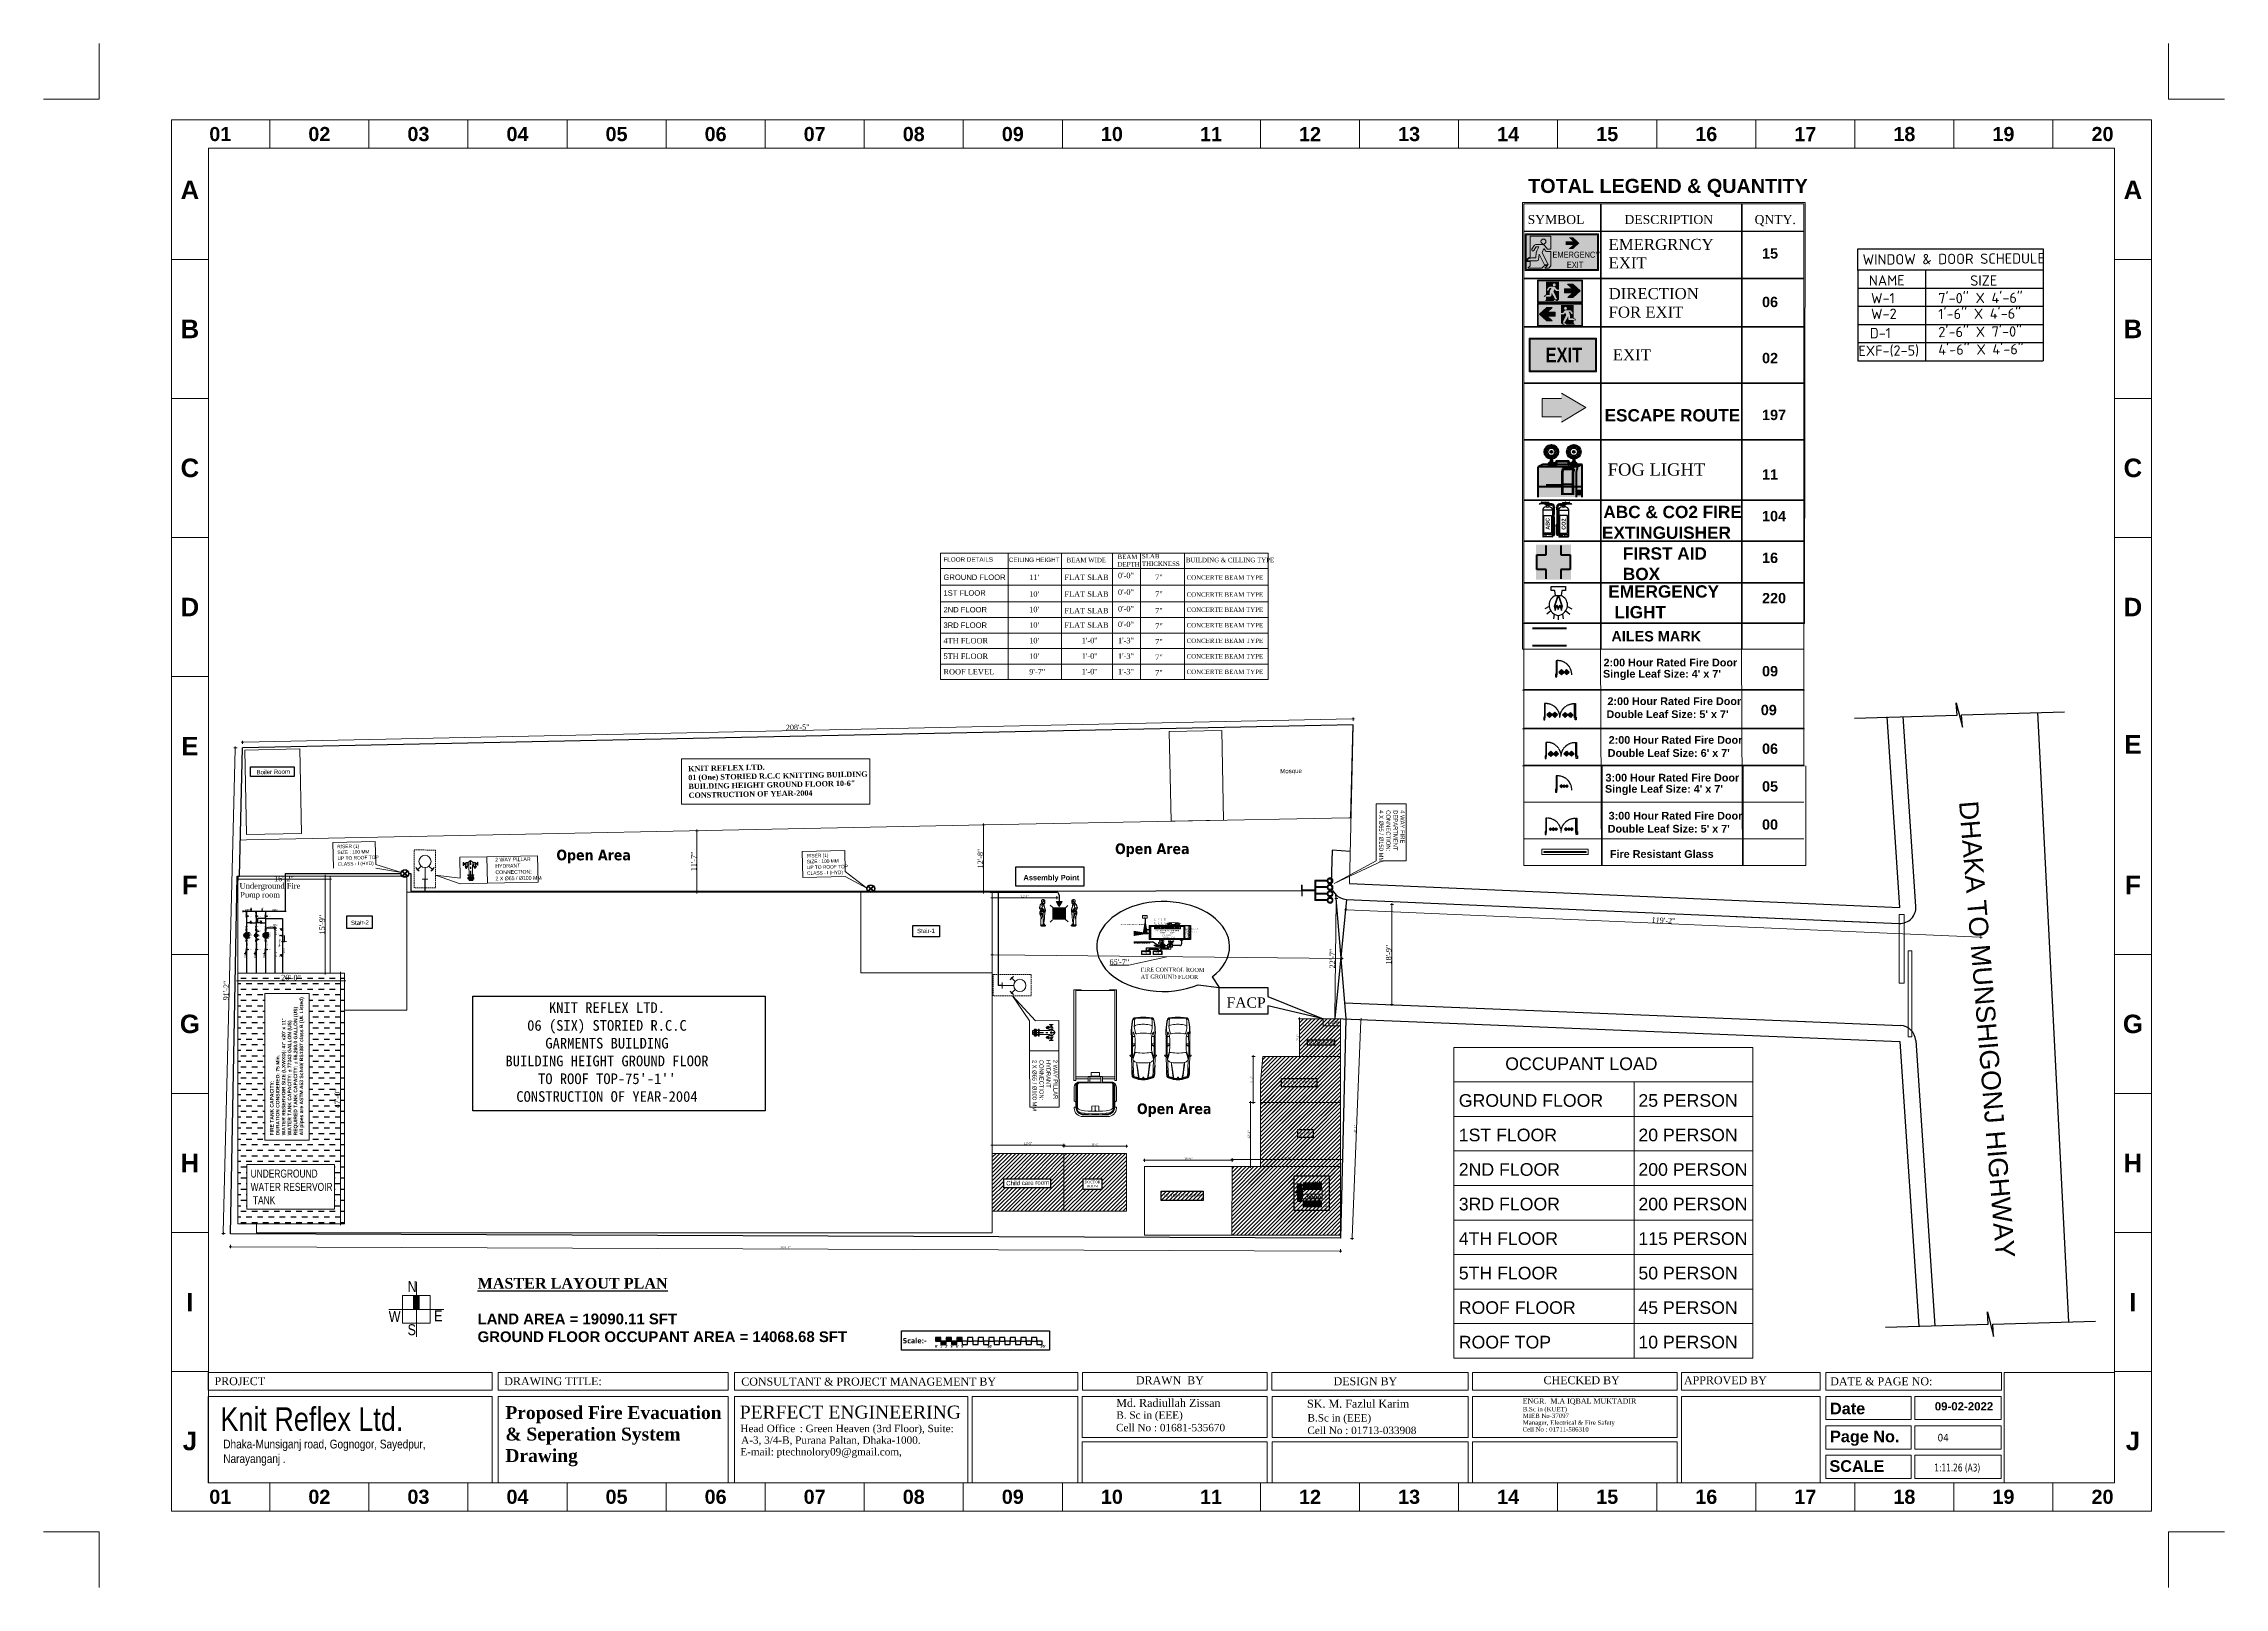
# Model space of a CAD drawing. Header units: inches. Extents: x -250485 to 735580, y -140410 to 288049.
# Drawn here: x 14562 to 19472, y 20488 to 23963 of the extents above; entities that cross this region are included whole.
import ezdxf
from ezdxf.enums import TextEntityAlignment as Align

# ---------------------------------------------------------------- set-up
doc = ezdxf.new("R2010")
doc.units = ezdxf.units.IN
doc.header["$MEASUREMENT"] = 0
doc.header["$PDMODE"] = 35
for name, pattern in [('0X01_5545_01P_02nd-M$0$0X01_5545_01P_02nd-M$0$10117_C2_FP00-LOADING$0$HIDDEN2', [4.75, 3.125, -1.625]), ('CENTER', [2, 1.25, -0.25, 0.25, -0.25]), ('CONTINOUS', [0]), ('DASH', [0.35, 0.25, -0.1]), ('DASHED2', [0.375, 0.25, -0.125]), ('PHANTOM2', [1.25, 0.625, -0.125, 0.125, -0.125, 0.125, -0.125])]:
    doc.linetypes.add(name, pattern=pattern)
doc.layers.get('0').update_dxf_attribs({"lineweight": 0})
doc.layers.get('Defpoints').update_dxf_attribs({"lineweight": 0})
for name, color, linetype in [('-spk-branch', 100, 'Continuous'), ('-TB', 7, 'Continuous'), ('05043-XER0004$0$E-CAT7-CABL', 232, 'Continuous'), ('05043-XER0004$0$E-FIRE', 204, 'Continuous'), ('05043-XER0004$0$E-FIRE-CLNG', 204, 'Continuous'), ('05043-XER0004$0$E-FIRE-IDEN', 170, 'Continuous'), ('05043-XER0004$0$Fire Alarm', 204, 'Continuous'), ('8', 7, 'Continuous'), ('A Furniture', 7, 'Continuous'), ('A site line', 7, 'Continuous'), ('bp door', 40, 'Continuous'), ('FIREACC', 30, 'Continuous'), ('G-DW-TTL', 7, 'Continuous'), ('legend', 7, 'Continuous'), ('OUTSIDE', 253, 'Continuous'), ('Sprinklar Branch Pipe..', 10, 'Continuous'), ('sprinkler', 100, 'Continuous'), ('sprinkler head details', 7, 'Continuous'), ('T2', 254, 'Continuous')]:
    doc.layers.add(name, color=color, linetype=linetype)
for name, color, linetype, lineweight in [('05043-XER0004$0$E-FIRE-PANL', 204, 'Continuous', 20), ('A column', 106, 'Continuous', 40), ('A WALL', 7, 'Continuous', 35), ('A window', 150, 'Continuous', 0), ('AA-SECTION', 242, 'Continuous', 13), ('ADES FIRE SPRINKLER', 1, 'Continuous', 30), ('AN-TEXT', 251, 'Continuous', 15), ('BRICK', 32, 'Continuous', 20), ('Cable line', 1, 'Continuous', 25), ('Cable-out-line', 1, 'Continuous', 25), ('DIEN HOA', 111, 'Continuous', 0), ('DIM', 7, 'Continuous', 0), ('DIM 01', 250, 'Continuous', 9), ('DIM PC Intrnl', 96, 'Continuous', 9), ('DIM.', 251, 'Continuous', 5), ('DIMENTION', 56, 'Continuous', 9), ('Door Schecule', 230, 'Continuous', 0), ('elev-FRONT', 252, 'Continuous', 30), ('Emergency Light', 251, 'Continuous', 15), ('evacuation plan', 162, 'Continuous', 13), ('F-PIPE', 1, 'Continuous', 25), ('FF-SIAMESE CONNECTION', 1, 'Continuous', 25), ('FF-VALVES', 170, 'Continuous', 18), ('fire alarm line', 57, 'PHANTOM2', 18), ('FIRE DETECTION CABLE', 8, 'DASHED2', 25), ('FIRE TEX', 7, 'Continuous', 53), ('flexible joint', 10, 'Continuous', 5), ('FPS- FBC-2', 1, 'Continuous', 25), ('FPS- Pillar Hydrant', 1, 'Continuous', 25), ('hatch-1', 8, 'Continuous', 25), ('Hydrant Pipe', 1, 'Continuous', 25), ('Inline', 7, 'Continuous', 0), ('Layer1', 134, 'Continuous', 0), ('Loop Cable', 7, 'Continuous', 0), ('MS Pipe', 1, 'Continuous', 18), ('NI_TEXT', 144, 'Continuous', 15), ('Outline', 7, 'Continuous', 0), ('Pipe 100 mm', 1, 'Continuous', 25), ('Pipe 150 mm', 1, 'Continuous', 25), ('pipe line', 1, 'Continuous', 25), ('Referance', 6, 'Continuous', 5), ('Scale', 7, 'Continuous', 0), ('Scale_Text', 7, 'Continuous', 0), ('sheet', 7, 'Continuous', 15), ('Stair.', 134, 'Continuous', 9), ('T-NOTE', 201, 'Continuous', 25), ('TEX', 7, 'Continuous', 0), ('Text', 7, 'Continuous', 0), ('TEXT-BODY', 191, 'Continuous', 20), ('TEXT_TITLEBOX', 7, 'Continuous', 13), ('Titelblk', 7, 'Continuous', 25), ('TITLE', 7, 'Continuous', 20), ('TXT', 7, 'Continuous', 0), ('wall', 7, 'Continuous', 0), ('Wall Ext', 20, 'Continuous', 25), ('y strainer', 10, 'Continuous', 5)]:
    doc.layers.add(name, color=color, linetype=linetype, lineweight=lineweight)
doc.layers.add('BOUNDARY', color=7, linetype='Continuous', lineweight=0, true_color=0x999900)
doc.styles.add('05043-XER0004$0$Standard', font='romans.shx')
doc.styles.add('AMM', font='isocp3.shx')
doc.styles.add('ARCH', font='times.ttf')
doc.styles.add('ARIAL', font='times.ttf')
doc.styles.add('arial narrow', font='tahoma.ttf')
doc.styles.add('DIM-3', font='arial.ttf', dxfattribs={"width": 0.8, "height": 6})
doc.styles.add('isop', font='isocpeur.ttf')
doc.styles.add('legend', font='arial.ttf')
doc.styles.add('MONOTEXT', font='txt')
doc.styles.add('MtXpl_Times_New_Roma', font='times.ttf')
doc.styles.add('REG', font='times.ttf')
doc.styles.add('ROMANS', font='arial.ttf')
doc.styles.add('SHT-TEXT-1', font='times.ttf', dxfattribs={"height": 12})
doc.styles.get("Standard").update_dxf_attribs({"font": 'arialbd.ttf', "height": 24})
doc.styles.add('style1', font='arial.ttf')
doc.styles.add('STYLE3', font='arial.ttf', dxfattribs={"width": 0.75})
doc.styles.add('SWISSLT', font='swisscl.ttf')
doc.styles.add('Tahoma', font='tahoma.ttf')
doc.styles.add('TEXT', font='arial.ttf')
doc.styles.add('working_text', font='swisscl.ttf')
doc.styles.add('ZFP', font='swiss.ttf')
doc.styles.add('ZIA', font='ARIALN.TTF', dxfattribs={"width": 1.05, "height": 10})
doc.dimstyles.new('1_4', dxfattribs={"dimtxt": 5, "dimasz": 2, "dimexe": 0, "dimexo": 1, "dimgap": 2, "dimtad": 0, "dimdec": 1, "dimzin": 3, "dimdsep": 46, "dimlunit": 4, "dimtxsty": 'Standard', "dimblk": 'OBLIQUE', "dimcen": 0, "dimclrd": 256, "dimclre": 256, "dimclrt": 142, "dimadec": 1, "dimazin": 1, "dimtfac": 0.5, "dimtdec": 1, "dimtix": 1, "dimtofl": 0, "dimtmove": 0, "dimatfit": 3, "dimfxl": 3, "dimtolj": 1, "dimtzin": 0, "dimlwd": -1, "dimlwe": -1, "dimarcsym": 0})
doc.dimstyles.new('Dim-Pres', dxfattribs={"dimtxt": 5.5, "dimasz": 2, "dimexe": 1.5, "dimexo": 1.5, "dimgap": 1, "dimtad": 3, "dimdec": 0, "dimzin": 3, "dimdsep": 46, "dimlunit": 4, "dimtxsty": 'REG', "dimblk": 'point', "dimcen": 2, "dimclrd": 256, "dimclre": 256, "dimclrt": 7, "dimadec": 0, "dimazin": 0, "dimtfac": 0.75, "dimtdec": 0, "dimtmove": 1, "dimatfit": 3, "dimldrblk": 'point', "dimfxl": 0, "dimtolj": 1, "dimtzin": 0, "dimlwd": -1, "dimlwe": -1, "dimarcsym": 1})
doc.dimstyles.get("Standard").update_dxf_attribs({"dimtxt": 30, "dimasz": 12, "dimexe": 0.18, "dimexo": 0.0625, "dimgap": 0.09, "dimtad": 0, "dimtih": 1, "dimtoh": 1, "dimdec": 0, "dimzin": 0, "dimdsep": 46, "dimlunit": 4, "dimtxsty": 'Standard', "dimblk": 'ARCHTICK', "dimcen": 0.5, "dimclrd": 256, "dimclrt": 256, "dimaunit": 1, "dimadec": 3, "dimazin": 0, "dimtfac": 1, "dimtdec": 0, "dimtofl": 0, "dimtmove": 0, "dimatfit": 3, "dimfxl": 0.18, "dimtolj": 1, "dimtzin": 0, "dimlwd": -1, "dimarcsym": 0})
doc.dimstyles.new('working_dim', dxfattribs={"dimtxt": 11, "dimasz": 3, "dimexe": 3, "dimexo": 2, "dimgap": 1, "dimtad": 3, "dimdec": 1, "dimzin": 0, "dimdsep": 46, "dimlunit": 4, "dimtxsty": 'working_text', "dimblk": 'Arrow', "dimcen": 0, "dimdle": 0.5, "dimclrd": 256, "dimclre": 256, "dimclrt": 256, "dimadec": 0, "dimazin": 0, "dimtfac": 1, "dimtdec": 1, "dimtofl": 0, "dimtmove": 0, "dimatfit": 0, "dimfxl": 3, "dimtolj": 1, "dimtzin": 0, "dimarcsym": 0})
pattern_1 = [(153.7344634, (-14939.29018, -27791.78946), (-0.1106329686, -0.2241881938), [])]
pattern_2 = [(45, (20431.023, 31959.987), (-4.4194174, 4.4194174), [])]

msp = doc.modelspace()

# ---------------------------------------------------------------- texts
at = {"layer": '-TB', "style": 'Tahoma'}
for s, p in [('LOOP - 1 ( OUT )', (17064.6, 21988.7, 1.1)), ('LOOP - 2 ( OUT )', (17079.4, 21988.7, 1.1)), ('LOOP - 1 ( IN )', (17072.9, 21987.8, 1.1)), ('LOOP - 2 ( IN )', (17086.6, 21987.7, 1.1))]:
    msp.add_text(s, height=1.656, rotation=90, dxfattribs=at).set_placement(p, align=Align.MIDDLE)
at = {"layer": '-TB', "color": 40, "true_color": 0xf8d731, "style": 'Tahoma'}
msp.add_text('NAC-2 ( OUT )', height=1.656, dxfattribs=at).set_placement((17153.7, 21963.4, 1.1), align=Align.MIDDLE)
at = {"layer": '-TB', "color": 3, "style": 'Tahoma'}
msp.add_text('NAC-1 ( OUT )', height=1.656, dxfattribs=at).set_placement((17154.1, 21970.5, 1.1), align=Align.MIDDLE)
at = {"layer": '-TB', "lineweight": 0, "insert": (18826, 20833.9), "char_height": 17, "width": 60.27, "attachment_point": 1, "style": 'arial narrow'}
msp.add_mtext('04', dxfattribs=at)
at = {"style": 'ARIAL', "oblique": 0, "width": 1}
for s, p in [('AT GROUND FLOOR', (17032.2, 21858.6, 7.3)), ('FIRE CONTROL ROOM', (17032.2, 21874.5, 7.3))]:
    msp.add_text(s, height=9.015, rotation=359.6608, dxfattribs=at).set_placement(p)
at = {"lineweight": 25, "insert": (15539.2, 21112.5, -48.6), "char_height": 24.057, "width": 927.092, "attachment_point": 4}
msp.add_mtext('{\\fTimes New Roman|b1|i0|c0|p18;\\LMASTER LAYOUT PLAN\\P\\l\\P}LAND AREA = 19090.11 SFT\\PGROUND FLOOR OCCUPANT AREA = 14068.68 SFT ', dxfattribs=at)
at = {"color": 7, "insert": (15601.8, 20828.5), "char_height": 29, "width": 512.592, "attachment_point": 4}
msp.add_mtext('{\\fTimes New Roman|b1|i0|c0|p18;Proposed Fire Evacuation \\P& Seperation System \\PDrawing}', dxfattribs=at)
at = {"layer": '05043-XER0004$0$E-FIRE-IDEN', "color": 5, "lineweight": 5, "style": '05043-XER0004$0$Standard', "width": 0.85}
for s, p in [('LOOP-01', (17069.9, 21973.5, 1.1)), ('LOOP-02', (17084.8, 21973.5, 1.1)), ('LOOP-03', (17098.9, 21973.4, 1.1)), ('SPARE', (17098.9, 21982.4, 1.1)), ('LOOP-04', (17114, 21973.3, 1.1)), ('SPARE', (17113.4, 21982.4, 1.1))]:
    msp.add_text(s, height=1.92, dxfattribs=at).set_placement(p, align=Align.MIDDLE)
at = {"layer": '05043-XER0004$0$E-FIRE-IDEN', "style": 'ARIAL'}
for s, p in [(' GROUND FLOOR', (17078.6, 21950.5, 1.1)), (' LOCATED IN', (17080.4, 21955.1, 1.1))]:
    msp.add_text(s, height=2.395, dxfattribs=at).set_placement(p)
at = {"layer": '05043-XER0004$0$E-FIRE-IDEN', "style": '05043-XER0004$0$Standard', "width": 0.85}
for s, height, p in [('EMERGENCY POWER SUPPLY', 2.135, (17017.2, 21938.4, 1.1)), (' CHARGER', 2.13, (17070.8, 21937.9, 1.1)), ('BATTERY', 2.13, (17074, 21942, 1.1)), ('BACK-UP', 2.13, (17094.3, 21941.6, 1.1)), ('BATTERY ', 2.13, (17094.9, 21937.9, 1.1))]:
    msp.add_text(s, height=height, dxfattribs=at).set_placement(p)
at = {"layer": 'A column', "color": 7, "insert": (17084.6, 21373.8, -1.2), "char_height": 6, "width": 86.042, "attachment_point": 1, "style": 'ARCH'}
msp.add_mtext('GENERATOR ROOM', dxfattribs=at)
at = {"layer": 'A WALL', "color": 7, "ltscale": 30, "extrusion": (0.002789, -1.6057e-16, 0.999996), "style": 'ARIAL'}
for s, p in [('GUARD ROOM', (17438.7, 21715.1, 10.2)), ('SECURITE INCHER', (17389.8, 21625.7, 47.3))]:
    msp.add_text(s, height=5.48, rotation=359.9595, dxfattribs=at).set_placement(p, align=Align.MIDDLE_CENTER)
at = {"layer": 'AN-TEXT', "lineweight": 25, "style": 'isop'}
for s, insert, char_height, width, attachment_point in [('{\\fTahoma|b1|i0|c0|p34;\\C7;Open Area}', (15716.6, 22148.9), 24, 321.098, 1), ('{\\fTahoma|b1|i0|c0|p34;\\C7;Open Area}', (16974.3, 22163.1), 24, 321.098, 1), ("{\\f@MingLiU-ExtB|b1|i0|c0|p18;\\C7;KNIT REFLEX LTD.\\P06 (SIX) STORIED R.C.C GARMENTS BUILDING\\PBUILDING HEIGHT GROUND FLOOR TO ROOF TOP-75'-1''\\PCONSTRUCTION OF YEAR-2004}", (15830.5, 21805.3, -48.6), 24, 485.109, 2), ('{\\fTahoma|b1|i0|c0|p34;\\C7;Open Area}', (17023.7, 21577.8, -1.2), 24, 321.098, 1), ('{\\fTahoma|b1|i0|c0|p34;\\C7;Scale:-}', (16496.3, 21049.6, -48.6), 12, 50.548, 1), ("{\\fTahoma|b1|i0|c0|p34;\\C7;0'}", (16568.8, 21033.8, -48.6), 6, 8.245, 1), ("{\\fTahoma|b1|i0|c0|p34;\\C7;1'}", (16580.3, 21033.8, -48.6), 6, 8.245, 1), ("{\\fTahoma|b1|i0|c0|p34;\\C7;2'}", (16591.7, 21033.8, -48.6), 6, 8.245, 1), ("{\\fTahoma|b1|i0|c0|p34;\\C7;3'}", (16603.8, 21033.8, -48.6), 6, 8.245, 1), ("{\\fTahoma|b1|i0|c0|p34;\\C7;4'}", (16615.6, 21033.8, -48.6), 6, 8.245, 1), ("{\\fTahoma|b1|i0|c0|p34;\\C7;5'}", (16627.5, 21033.8, -48.6), 6, 8.245, 1), ("{\\fTahoma|b1|i0|c0|p34;\\C7;10'}", (16686.3, 21033.8, -48.6), 6, 8.245, 1), ("{\\fTahoma|b1|i0|c0|p34;\\C7;20'}", (16806.2, 21033.8, -48.6), 6, 8.245, 1)]:
    msp.add_mtext(s, dxfattribs=dict(at, insert=insert, char_height=char_height, width=width, attachment_point=attachment_point))
at = {"layer": 'Cable line', "color": 4, "linetype": 'DASH', "lineweight": 25, "ltscale": 100000, "insert": (15071.9, 21505.7), "char_height": 8, "width": 750.162, "attachment_point": 1, "rotation": 90}
msp.add_mtext("{\\C0;FIRE TANK CAPACITY:\\PDURATION CONSIDERED: 75 Min.\\PWATER RESERVOIR SIZE (LXWXD): 47' x20' x 11''\\PWATER TANK CAPACITY: %%P 77343 GALLON (US)\\PREQUIRED TANK CAPACITY: %%P 56,260.0 GALLON (US)\\PAll pipes are ASTM A53 Sch40/ BS1387 class B (UL Listed)}", dxfattribs=at)
at = {"layer": 'Cable-out-line', "lineweight": 25, "style": 'REG'}
msp.add_text('FACP', height=23.41, dxfattribs=at).set_placement((17225.1, 21793))
at = {"layer": 'DIM.', "color": 5, "lineweight": 13, "insert": (15166.2, 20822.6), "char_height": 53.028, "width": 1436.408, "attachment_point": 5, "style": 'TEXT'}
msp.add_mtext('{\\fArial Narrow|b0|i0|c0|p34;Knit Reflex Ltd.\\C256;\\P\\pt19.90469;\\fSwis721 BT|b1|i0|c0|p34;\\C7; }', dxfattribs=at)
at = {"layer": 'evacuation plan', "color": 11, "lineweight": -2, "true_color": 0xf27172, "style": 'MtXpl_Times_New_Roma'}
for s, height, p in [('SYMBOL', 20.32, (17903.1, 23557.2)), ('DESCRIPTION', 20.315, (18121.2, 23557.2)), ('QNTY.', 20.32, (18414.1, 23557.2)), ('EMERGRNCY', 24.93, (18085.5, 23498.8)), ('EXIT', 24.93, (18085.5, 23457.3)), ('FOR EXIT', 24.93, (18085.5, 23346.5)), ('DIRECTION', 24.93, (18085.6, 23388.1)), (' EXIT', 24.93, (18085.5, 23250.4)), ('FOG LIGHT', 27.7, (18083.4, 22990.8))]:
    msp.add_text(s, height=height, dxfattribs=at).set_placement(p)
at = {"layer": 'evacuation plan', "color": 11, "lineweight": -2, "true_color": 0xf27172}
for s, height, p in [('15', 23.21, (18430.9, 23479.5)), ('06', 23.21, (18430.9, 23370.2)), ('02', 23.21, (18430.9, 23243.9)), ('ESCAPE ROUTE', 27.699, (18076.4, 23112.8)), ('197', 23.21, (18430.9, 23115.9)), ('11', 23.21, (18430.9, 22981.8)), ('ABC & CO2 FIRE', 27.699, (18073.7, 22895.2)), ('104', 23.21, (18430.9, 22888.2)), ('EXTINGUISHER', 27.699, (18070.6, 22848.6)), ('FIRST AID', 27.7, (18117.6, 22801.8)), ('BOX', 27.7, (18117.6, 22755.6)), ('16', 23.21, (18430.9, 22794.2)), ('EMERGENCY', 27.7, (18084.7, 22716.3)), (' LIGHT', 27.7, (18087.8, 22669.7)), ('220', 23.21, (18430.9, 22703.5)), ('AILES MARK', 23.21, (18091.8, 22617.6)), ("Single Leaf Size: 4' x 7'", 17.389, (18072.9, 22536.1)), ('2:00 Hour Rated Fire Door', 17.389, (18074, 22561.4)), ('09', 23.21, (18430.9, 22539.1)), ('2:00 Hour Rated Fire Door', 17.389, (18082.9, 22474.4)), ("Double Leaf Size: 5' x 7'", 17.389, (18080.7, 22445.1)), ('09', 23.21, (18428.1, 22451.7)), ('2:00 Hour Rated Fire Door', 17.389, (18085.6, 22387.2)), ('06', 23.21, (18430.9, 22364.5)), ("Double Leaf Size: 6' x 7'", 17.389, (18083.5, 22357.8)), ("Single Leaf Size: 4' x 7'", 17.389, (18077.4, 22277)), ('3:00 Hour Rated Fire Door', 17.389, (18078.5, 22302.3)), ('05', 23.21, (18430.9, 22279.7)), ("Double Leaf Size: 5' x 7'", 17.389, (18083.5, 22187.3)), ('3:00 Hour Rated Fire Door', 17.389, (18085.6, 22216.6)), ('00', 23.21, (18430.9, 22193.9)), ('Fire Resistant Glass', 17.389, (18088.4, 22130.5))]:
    msp.add_text(s, height=height, dxfattribs=at).set_placement(p)
at = {"layer": 'FF-SIAMESE CONNECTION', "color": 3, "attachment_point": 1, "style": 'ZIA'}
for s, insert, char_height, width, rotation in [('4 WAY FIRE DEPARTMENT CONNECTION:\\P4 X Ø65 / Ø150 MM', (17626.4, 22237.8, 12.3), 9.585, 122.599, 270), ('{\\C7;RISER (1) \\PSIZE : 100 MM\\PUP TO ROOF TOP\\PCLASS - I (HYD)}', (15223.3, 22159.7, 12.3), 7.843, 100.311, 1.3852), ('2 WAY PILLAR HYDRANT CONNECTION:\\P2 X Ø65 / Ø100 MM', (15578.8, 22130.4, 12.3), 8.47, 108.333, 1.0529), ('{\\C7;RISER (1) \\PSIZE : 100 MM\\PUP TO ROOF TOP\\PCLASS - I (HYD)}', (16279.9, 22139, 12.3), 7.843, 100.311, 1.3852), ('2 WAY PILLAR HYDRANT CONNECTION:\\P2 X Ø65 / Ø100 MM', (16844.7, 21675.8, 12.3), 9.411, 120.37, 270.236)]:
    msp.add_mtext(s, dxfattribs=dict(at, insert=insert, char_height=char_height, width=width, rotation=rotation))
at = {"layer": 'FF-VALVES', "color": 7, "style": 'arial narrow', "width": 0.8}
msp.add_text('1:11.26 (A3)', height=17.505, dxfattribs=at).set_placement((18818.8, 20749.2))
at = {"layer": 'G-DW-TTL', "color": 7, "style": 'ZFP'}
for s, p in [('MAIN FIRE ALARM CONTROL', (17092.1, 21966.5, 1.1)), ('PANEL  4 LOOPS ', (17093.5, 21962, 1.1))]:
    msp.add_text(s, height=2.839, dxfattribs=at).set_placement(p, align=Align.MIDDLE)
for s, height, p in [('AUX-ILIARY', 3.15, (17133.7, 21963.4, 1.1)), ('POWER SUPPLY', 2.365, (17138.2, 21962, 1.1))]:
    msp.add_text(s, height=height, rotation=90, dxfattribs=at).set_placement(p, align=Align.MIDDLE)
at = {"layer": 'legend', "style": 'legend'}
for s, height, p in [('OCCUPANT LOAD', 28.492, (17852.8, 21652.7)), ('GROUND FLOOR', 28.492, (17748.2, 21570.1)), ('25 PERSON', 28.49, (18152.6, 21570.1)), ('1ST FLOOR', 28.49, (17748.2, 21492.4)), ('20 PERSON', 28.49, (18152.6, 21492.4)), ('2ND FLOOR', 28.49, (17748.2, 21414.7)), ('200 PERSON', 28.49, (18152.6, 21414.7)), ('3RD FLOOR', 28.49, (17748.2, 21336.9)), ('200 PERSON', 28.49, (18152.6, 21336.9)), ('4TH FLOOR', 28.49, (17748.2, 21259.2)), ('115 PERSON', 28.49, (18152.6, 21259.2)), ('5TH FLOOR', 28.49, (17748.2, 21181.5)), ('50 PERSON', 28.49, (18152.6, 21181.5)), ('ROOF FLOOR', 28.49, (17748.2, 21103.8)), ('45 PERSON', 28.49, (18152.6, 21103.8)), ('ROOF TOP', 28.49, (17748.2, 21026.1)), ('10 PERSON', 28.49, (18152.6, 21026.1))]:
    msp.add_text(s, height=height, dxfattribs=at).set_placement(p)
at = {"layer": 'NI_TEXT', "color": 7, "attachment_point": 1, "style": 'ARIAL'}
for s, insert, char_height, width in [('{\\fArial|b0|i0|c0|p34;FLOOR DETAILS}', (16588.1, 22807.2), 10.118, 1809.268), ('{\\fArial|b0|i0|c0|p34;CEILING HEIGHT}', (16735.3, 22806.4), 10.118, 1809.268), ('BEAM WIDE', (16865.4, 22805.9), 10.12, 1809.268), ('BEAM \\PDEPTH', (16980, 22813.1), 10.12, 2.316), ('SLAB\\PTHICKNESS', (17034.9, 22814.5), 10.12, 27.602), ('BUILDING & CILLING TYPE', (17134, 22805.9), 10.118, 1809.268), ('{\\fArial|b0|i0|c0|p34;\\H0.7499x;GROUND FLOOR}', (16588.1, 22768.2), 16.353, 1809.268), ('{\\fArial|b0|i0|c0|p34;\\H0.7499x;1ST FLOOR}', (16588.1, 22732.9), 16.353, 1809.268), ("{\\H0.7499x;11'}", (16781.1, 22768.2), 16.353, 1809.268), ('{\\H0.7499x;FLAT SLAB}', (16860.3, 22768.2), 16.353, 1809.268), ('{\\H0.7499x;0\'-0"}', (16980.9, 22772.2), 16.353, 1809.268), ('{\\H0.7499x;0\'-0"}', (16980.9, 22734.7), 16.353, 1809.268), ('{\\H0.7499x;7"}', (17064.7, 22768.2), 16.353, 1809.268), ('CONCERTE BEAM TYPE\\P', (17135.4, 22766.6), 10.118, 1809.268), ('{\\fArial|b0|i0|c0|p34;\\H0.7499x;2ND FLOOR}', (16588.1, 22695.3), 16.353, 1809.268), ("{\\H0.7499x;10'}", (16781.1, 22730.6), 16.353, 1809.268), ("{\\H0.7499x;10'}", (16781.1, 22695.7), 16.353, 1809.268), ('{\\H0.7499x;FLAT SLAB}', (16860.3, 22730.6), 16.353, 1809.268), ('{\\H0.7499x;FLAT SLAB}', (16860.3, 22693.1), 16.353, 1809.268), ('{\\H0.7499x;0\'-0"}', (16980.9, 22697.1), 16.353, 1809.268), ('{\\H0.7499x;7"}', (17064.7, 22730.6), 16.353, 1809.268), ('{\\H0.7499x;7"}', (17064.7, 22693.1), 16.353, 1809.268), ('CONCERTE BEAM TYPE', (17135.4, 22728.2), 10.118, 1809.268), ('CONCERTE BEAM TYPE\\P', (17135.4, 22694.1), 10.118, 1809.268), ('{\\fArial|b0|i0|c0|p34;\\H0.7499x;3RD FLOOR}', (16588.1, 22660.4), 16.353, 1809.268), ("{\\H0.7499x;10'}", (16781.1, 22660.7), 16.353, 1809.268), ('{\\H0.7499x;FLAT SLAB}', (16860.3, 22660.8), 16.353, 1809.268), ('{\\H0.7499x;0\'-0"}', (16980.9, 22662.2), 16.353, 1809.268), ('{\\H0.7499x;7"}', (17064.7, 22658.1), 16.353, 1809.268), ('CONCERTE BEAM TYPE\\P', (17135.4, 22659.2), 10.118, 1809.268), ('{\\H0.7499x;4TH FLOOR}', (16588.1, 22625.4), 16.353, 1809.268), ('{\\H0.7499x;5TH FLOOR}', (16588.1, 22590.5), 16.353, 1809.268), ("{\\H0.7499x;10'}", (16781.1, 22625.7), 16.353, 1809.268), ("{\\H0.7499x;10'}", (16781.1, 22590.8), 16.353, 1809.268), ("{\\H0.7499x;1'-0''}", (16899.3, 22625.8), 16.353, 1809.268), ("{\\H0.7499x;1'-0''}", (16899.3, 22590.8), 16.353, 1809.268), ('{\\H0.7499x;1\'-3"}', (16980.9, 22625.8), 16.353, 1809.268), ('{\\H0.7499x;1\'-3"}', (16980.9, 22590.8), 16.353, 1809.268), ('{\\H0.7499x;7"}', (17064.7, 22623.2), 16.353, 1809.268), ('{\\H0.7499x;7"}', (17064.7, 22588.2), 16.353, 1809.268), ('CONCERTE BEAM TYPE\\P', (17135.4, 22624.2), 10.118, 1809.268), ('CONCERTE BEAM TYPE\\P', (17135.4, 22589.3), 10.118, 1809.268), ('{\\H0.7499x;ROOF LEVEL}', (16588.1, 22555.5), 16.353, 1809.268), ('{\\H0.7499x;9\'-7"}', (16781.1, 22555.5), 16.353, 1809.268), ("{\\H0.7499x;1'-0''}", (16899.3, 22555.9), 16.353, 1809.268), ('{\\H0.7499x;1\'-3"}', (16980.9, 22555.9), 16.353, 1809.268), ('{\\H0.7499x;7"}', (17064.7, 22553.2), 16.353, 1809.268), ('CONCERTE BEAM TYPE\\P', (17135.4, 22554.3), 10.118, 1809.268)]:
    msp.add_mtext(s, dxfattribs=dict(at, insert=insert, char_height=char_height, width=width))
at = {"layer": 'sheet', "color": 5, "lineweight": 25, "insert": (16831, 22084.2, -1.2), "char_height": 12, "width": 211.751, "attachment_point": 5}
msp.add_mtext('Assembly Point ', dxfattribs=at)
at = {"layer": 'T-NOTE', "color": 7, "lineweight": -2}
msp.add_text('TOTAL LEGEND & QUANTITY', height=31.807, dxfattribs=at).set_placement((17904.5, 23627.1))
at = {"layer": 'TEX', "color": 7, "lineweight": 0, "ltscale": 30, "insert": (16013, 22337.2), "char_height": 17, "width": 404.335, "attachment_point": 1, "rotation": 1.1489, "style": 'style1'}
msp.add_mtext('{\\fTimes New Roman|b1|i0|c0|p18;\\H0.70588x;KNIT REFLEX LTD.\\P01 (One) STORIED R.C.C KNITTING BUILDING\\PBUILDING HEIGHT GROUND FLOOR 10-6"\\PCONSTRUCTION OF YEAR-2004}', dxfattribs=at)
at = {"layer": 'TEX', "lineweight": 0, "ltscale": 30, "width": 99.907, "attachment_point": 1, "rotation": 1.1489, "style": 'style1'}
for s, insert, char_height in [('Boiler Room', (15041.4, 22328.2), 9.816), ('Mosque', (17346.1, 22330.5), 9.82), ('Stair-2', (15254, 21989.1), 9.82), ('Stair-1', (16528.5, 21970.6), 9.82), ('Child care room ', (16729.2, 21402.9, 10.4), 9.816)]:
    msp.add_mtext(s, dxfattribs=dict(at, insert=insert, char_height=char_height))
at = {"layer": 'Text', "color": 7, "extrusion": (0.029825, -0.004737, 0.999544), "style": 'style1'}
msp.add_text(' DHAKA TO MUNSHIGONJ HIGHWAY', height=43.04, rotation=193.6785, dxfattribs=at).set_placement((24958.1, -15138.6, 456.2))
at = {"layer": 'Text', "color": 7, "extrusion": (0.002789, -2e-16, 0.999996), "style": 'ARIAL'}
for s, height, p in [('Underground Fire', 12.604, (15071.7, 22067.4, 76)), ('Pump room', 12.6, (15049.4, 22047.5, 76))]:
    msp.add_text(s, height=height, rotation=359.9595, dxfattribs=at).set_placement(p, align=Align.MIDDLE_CENTER)
at = {"layer": 'Text', "color": 7, "extrusion": (0.002789, -1.6057e-16, 0.999996), "style": 'ARIAL'}
msp.add_text('STORE', height=5.48, rotation=359.9595, dxfattribs=at).set_placement((17402.9, 21510.9, 10.1), align=Align.MIDDLE_CENTER)
at = {"layer": 'Text', "color": 0, "lineweight": 15, "ltscale": 100, "attachment_point": 2, "rotation": 359.1366, "style": 'ARIAL'}
for s, insert, char_height, width in [('{\\fTimes New Roman|b0|i0|c0|p18;SDB}', (17041.2, 21998.6, 1.1), 2.776, 263.944), ('{\\fTimes New Roman|b0|i0|c0|p18;(+)}', (17045.3, 21924.5, 1.1), 0.68, 64.666), ('{\\fTimes New Roman|b0|i0|c0|p18;(-)}', (17051.1, 21924.4, 1.1), 0.68, 64.666), ('{\\fTimes New Roman|b0|i0|c0|p18;(+)}', (17071.6, 21924.4, 1.1), 0.68, 64.666), ('{\\fTimes New Roman|b0|i0|c0|p18;(-)}', (17077.4, 21924.4, 1.1), 0.68, 64.666), ('{\\fTimes New Roman|b0|i0|c0|p18;(+)}', (17095.5, 21929.3, 1.1), 0.68, 64.666), ('{\\fTimes New Roman|b0|i0|c0|p18;(-)}', (17099.8, 21929.3, 1.1), 0.68, 64.666)]:
    msp.add_mtext(s, dxfattribs=dict(at, insert=insert, char_height=char_height, width=width))
at = {"layer": 'Text', "color": 44, "lineweight": -3, "insert": (16987.8, 21981.4, 1.1), "char_height": 1.825, "width": 154.92, "attachment_point": 1}
msp.add_mtext('{\\fArial|b0|i0|c0|p34;\\C7;PRIMARY POWER CONNECTION FROM SDB}', dxfattribs=at)
at = {"layer": 'Text', "color": 1, "linetype": 'Continuous', "lineweight": -2, "ltscale": 30, "insert": (17453.3, 21763.2, 48.1), "char_height": 7, "attachment_point": 1, "style": 'STYLE3'}
msp.add_mtext('FACP', dxfattribs=at)
at = {"layer": 'Text', "color": 7, "linetype": 'Continuous', "lineweight": -2, "ltscale": 30, "insert": (15028.3, 21428.8), "char_height": 18, "attachment_point": 1, "style": 'STYLE3'}
msp.add_mtext('{\\fArial|b0|i0|c0|p34;UNDERGROUND \\PWATER RESERVOIR\\P TANK}', dxfattribs=at)
at = {"layer": 'Text', "insert": (16923.5, 21403.7, 10.4), "char_height": 5.6, "width": 37.368, "attachment_point": 2, "style": 'ARCH'}
msp.add_mtext('DOCTOR\\PROOM', dxfattribs=at)
at = {"layer": 'Text', "color": 56, "insert": (14966.8, 20791.5), "char_height": 19.696, "width": 755.034, "attachment_point": 4, "style": 'MONOTEXT'}
msp.add_mtext('{\\fArial Narrow|b0|i0|c0|p34;\\C7;Dhaka-Munsiganj road, Gognogor, Sayedpur, \\PNarayanganj .}', dxfattribs=at)
at = {"layer": 'TEXT_TITLEBOX', "lineweight": 25, "style": 'SHT-TEXT-1'}
for s, height, p in [('CHECKED BY', 17.85, (17939, 20945.7)), ('APPROVED BY', 17.847, (18255.2, 20945.6)), ('PROJECT', 17.85, (14947, 20943.5)), ('DRAWING TITLE:', 17.847, (15599.5, 20943.5)), ('CONSULTANT & PROJECT MANAGEMENT BY', 17.847, (16132.9, 20942.6)), ('DRAWN  BY', 17.85, (17021.4, 20945.5)), ('DESIGN BY', 17.85, (17466.4, 20943.4)), ('DATE & PAGE NO:', 17.847, (18584.5, 20943.2)), ('Md. Radiullah Zissan', 17.994, (16977, 20894.5)), ('B. Sc in (EEE)', 16.661, (16977.2, 20867.9)), ('SK. M. Fazlul Karim', 17.994, (17406.5, 20892.7)), ('B.Sc in (EEE)', 16.661, (17407.7, 20861.6)), ('ENGR.  M.A IQBAL MUKTADIR', 11.73, (17892.1, 20901.9)), ('B.Sc in (KUET)', 9.995, (17892.2, 20884.5)), ('MIEB No-37097', 9.995, (17892.2, 20869.5)), ('Cell No : 01681-535670', 16.661, (16976.7, 20839.7)), ('Cell No : 01713-033908', 16.661, (17407.3, 20833.4)), ('Cell No : 01711-586310', 9.995, (17891.9, 20839)), ('Manager, Electrical & Fire Safety', 9.995, (17892.2, 20854.2))]:
    msp.add_text(s, height=height, dxfattribs=at).set_placement(p)
at = {"layer": 'TEXT_TITLEBOX', "color": 1, "lineweight": 25, "style": 'SHT-TEXT-1'}
msp.add_text('PERFECT ENGINEERING', height=29.155, dxfattribs=at).set_placement((16129.5, 20868.3))
at = {"layer": 'TEXT_TITLEBOX', "lineweight": 25}
for s, height, p in [('Date', 26.12, (18584, 20877.9)), ('09-02-2022', 18.41, (18819.8, 20886.7)), ('Page No.', 26.12, (18584, 20815))]:
    msp.add_text(s, height=height, dxfattribs=at).set_placement(p)
at = {"layer": 'TEXT_TITLEBOX', "color": 7, "lineweight": 25, "style": 'SHT-TEXT-1'}
for s, p in [('Head Office', (16130.8, 20837.7)), ('A-3, 3/4-B, Purana Paltan, Dhaka-1000.', (16132.6, 20811.5)), (': Green Heaven (3rd Floor), Suite:', (16264.5, 20837.7)), ('E-mail: ptechnolory09@gmail.com,', (16130.8, 20785.3))]:
    msp.add_text(s, height=16.66, dxfattribs=at).set_placement(p)
at = {"layer": 'TEXT_TITLEBOX', "color": 1, "lineweight": 25}
msp.add_text('SCALE', height=26.12, dxfattribs=at).set_placement((18582.7, 20748.3))
at = {"layer": 'TXT', "attachment_point": 2, "style": 'AMM'}
for s, insert, char_height, width in [('{\\fArial|b0|i0|c0|p34;FACP}', (17023, 21961.8, 1.1), 2.19, 82.159), ('{\\fArial|b0|i0|c0|p34;12V BATTERY -01\\P26 AH}', (17043.8, 21918.7, 1.1), 1.197, 14.732), ('{\\fArial|b0|i0|c0|p34;12V BATTERY -02 26 AH}', (17070.1, 21918.7, 1.1), 1.197, 14.732)]:
    msp.add_mtext(s, dxfattribs=dict(at, insert=insert, char_height=char_height, width=width))

# ---------------------------------------------------------------- blocks, each defined once
blk = doc.blocks.new('JKLKL')
blk.add_hatch(color=8).paths.add_polyline_path([(64065.5, -20889.1), (64056.6, -20889.1), (64056.6, -20911.3), (64065.5, -20911.3)])
at = {"color": 8}
for points in [[(64083.2, -20933.4), (64038.9, -20933.4), (64038.9, -20889.1), (64083.2, -20889.1)], [(64065.5, -20889.1), (64056.6, -20889.1), (64056.6, -20911.3), (64065.5, -20911.3)]]:
    blk.add_lwpolyline(points, close=True, dxfattribs=at)
for points in [[(64061, -20955.6), (64061, -20911.3), (64061, -20867)], [(64105.4, -20911.3), (64061, -20911.3), (64016.7, -20911.3)]]:
    blk.add_lwpolyline(points, dxfattribs=at)
blk = doc.blocks.new('FFF')
at = {"layer": 'TEX', "xscale": 0.6138615492382087, "yscale": 0.6138615492382087, "zscale": 0.6138615492382087}
blk.add_blockref('JKLKL', (-98055.8, 45703.6), dxfattribs=at)
at = {"layer": 'TEX', "char_height": 10.878, "attachment_point": 1, "style": 'ROMANS'}
for s, insert in [('{\\fArial Narrow|b0|i0|c0|p34;N}', (-58739.9, 32895)), ('{\\fArial Narrow|b0|i0|c0|p34;W}', (-58758.6, 32865.4)), ('{\\fArial Narrow|b0|i0|c0|p34;E}', (-58713.6, 32866)), ('{\\fArial Narrow|b0|i0|c0|p34;S}', (-58739.9, 32852.2))]:
    blk.add_mtext(s, dxfattribs=dict(at, insert=insert))
blk = doc.blocks.new('A$C21B56A5D')
at = {"layer": 'TEXT-BODY', "linetype": 'Continuous', "lineweight": 18}
h = blk.add_hatch(dxfattribs=at)
h.set_pattern_fill('ANSI31', color=0, scale=2, angle=108.7345, style=0)
h.set_pattern_definition(pattern_1)
h.paths.add_polyline_path([(19.1, 38.8), (15.9, 37.7), (20.2, 25), (23.4, 26.1)])
h.paths.add_polyline_path([(6.7, 75.2), (3.5, 74.1), (7.1, 63.6), (10.3, 64.7)])
h.paths.add_polyline_path([(-2.4, 60.4), (6.4, 63.4), (2.8, 73.9), (-5.9, 70.9)])
h.paths.add_polyline_path([(-6.6, 70.7), (-16.5, 67.4), (-12.9, 56.9), (-3.1, 60.2)])
h.paths.add_polyline_path([(-17.1, 67.1), (-25.5, 64.3), (-21.9, 53.8), (-13.6, 56.6)])
h.paths.add_polyline_path([(-26.2, 64.1), (-32.4, 62), (-28.8, 51.4), (-22.6, 53.6)])
h.paths.add_polyline_path([(-35.7, 60.8), (-44.4, 57.9), (-38.4, 40.1), (-29.7, 43.1)])
h.paths.add_polyline_path([(-31.6, 20.2), (-22.9, 23.1), (-29.3, 41.8), (-38, 38.9)])
h = blk.add_hatch(dxfattribs=at)
h.set_pattern_fill('ANSI31', color=0, scale=2, angle=108.7345, style=0)
h.set_pattern_definition(pattern_1)
h.paths.add_polyline_path([(15.2, 37.4), (6.4, 34.5), (10.7, 21.8), (19.5, 24.7)])
h.paths.add_polyline_path([(5.7, 34.2), (-4.1, 30.9), (0.2, 18.2), (10, 21.5)])
h.paths.add_polyline_path([(-4.8, 30.7), (-13.1, 27.9), (-8.8, 15.1), (-0.5, 18)])
h.paths.add_polyline_path([(-13.8, 27.6), (-20, 25.5), (-15.7, 12.8), (-9.5, 14.9)])
at = {"layer": 'TEXT-BODY', "color": 0, "linetype": 'Continuous', "lineweight": 18}
blk.add_line((-26, 39.7, 13.1), (15.5, 53.8, 13.1), dxfattribs=at)
at = {"layer": 'TEXT-BODY', "color": 0, "linetype": 'Continuous', "lineweight": 18, "elevation": 13.1}
for points in [[(-44.4, 57.9), (-31.6, 20.2), (-22.9, 23.1), (-35.7, 60.8)], [(-33.1, 64.2), (-28.8, 51.4), (10.3, 64.7), (6, 77.4)], [(-29.4, 49.7), (-22.6, 29.7), (18.8, 43.8), (12.1, 63.7)], [(-8.1, 75.1), (-3.1, 60.2), (-2.4, 60.4), (-7.4, 75.3)], [(1.3, 78.3), (6.4, 63.4), (7.1, 63.6), (2, 78.6)], [(-29.7, 43.1), (-29.3, 41.8), (-44.2, 36.7), (-44.7, 38)], [(-20, 25.5), (-15.7, 12.8), (23.4, 26.1), (19.1, 38.8)], [(-9.5, 14.9), (-14.5, 29.8), (-13.8, 30.1), (-8.8, 15.1)], [(-0.5, 18), (-5.5, 32.9), (-4.8, 33.1), (0.2, 18.2)], [(10, 21.5), (5, 36.4), (5.7, 36.7), (10.7, 21.8)], [(19.5, 24.7), (14.4, 39.7), (15.1, 39.9), (20.2, 25)]]:
    blk.add_lwpolyline(points, close=True, dxfattribs=at)
at = {"layer": 'TEXT-BODY', "color": 0, "linetype": 'Continuous', "lineweight": 18}
for centre, radius in [((-11.5, 38.3, 13.1), 2.3), ((-4.4, 40.1, 13.1), 2.3), ((3.4, 42.8, 13.1), 2.58), ((11.9, 45.6, 13.1), 2.48)]:
    blk.add_circle(centre, radius, dxfattribs=at)
at = {"layer": 'Door Schecule', "style": 'REG'}
for s, height, rotation, p in [('TRANSFORMER 150KVA', 4.234, 108.7345, (35.7, 25, 13.1)), ('L3', 1.4, 198.7345, (11.4, 49.6, 13.1)), ('N', 1.4, 198.7345, (-10.8, 42.1, 13.1)), ('L1', 1.4, 198.7345, (-5.3, 44, 13.1)), ('L2', 1.4, 198.7345, (2.7, 46.6, 13.1))]:
    blk.add_text(s, height=height, rotation=rotation, dxfattribs=at).set_placement(p)
blk = doc.blocks.new('Arrow')
at = {"color": 6, "lineweight": 13, "ltscale": 0.5}
blk.add_solid([(70562.32, -3845.93), (70598.28, -3852.11), (70562.25, -3857.93)], dxfattribs=at)
at = {"layer": 'FIRE DETECTION CABLE', "color": 6, "ltscale": 100}
blk.add_line((70562.28, -3851.93), (70498.1, -3851.93), dxfattribs=at)
blk = doc.blocks.new('A$C43186C71')
at = {"layer": 'DIEN HOA'}
for p, q in [((0, 1500), (3184, 1500)), ((0, 1500), (0, 1440)), ((0, 1440), (3184, 1440)), ((0, 1440), (0, 1258)), ((0, 1258), (18, 1228)), ((18, 1440), (18, 60)), ((3037, 943), (3037, 557)), ((3060, 1440), (3060, 1003)), ((3060, 943), (3060, 557)), ((3120, 1440), (3120, 1003)), ((3120, 943), (3120, 557)), ((3184, 1500), (3184, 1440)), ((3236, 1312), (3236, 1003)), ((3236, 943), (3236, 557)), ((3266, 1312), (3266, 188)), ((3326, 1372), (4106, 1372)), ((3356, 1432), (4115, 1432)), ((3356, 1402), (4140, 1402)), ((3416, 1492), (3899, 1492)), ((3899, 1492), (3948, 1432)), ((4069, 750), (4085, 874)), ((4085, 874), (4265, 874)), ((4123, 1432), (4123, 1492)), ((4123, 1492), (4151, 1492)), ((4391, 1162), (4391, 338)), ((4451, 1192), (4451, 308)), ((0, 242), (18, 272)), ((0, 60), (0, 242)), ((0, 60), (3184, 60)), ((0, 60), (0, 0)), ((3060, 497), (3060, 60)), ((3120, 497), (3120, 60)), ((3184, 60), (3184, 0)), ((3236, 497), (3236, 188)), ((3326, 128), (4106, 128)), ((3356, 98), (4140, 98)), ((3356, 68), (4121, 68)), ((3416, 8), (3899, 8)), ((3899, 8), (3948, 68)), ((4206, 750), (4069, 750)), ((4069, 750), (4085, 626)), ((4085, 626), (4265, 626)), ((4123, 68), (4123, 8)), ((4123, 8), (4151, 8)), ((0, 0), (3184, 0))]:
    blk.add_line(p, q, dxfattribs=at)
for points in [[(3036, 901), (2903, 901), (2903, 599), (3036, 599)], [(3037, 1003), (3266, 1003), (3266, 943), (3037, 943)], [(3037, 497), (3266, 497), (3266, 557), (3037, 557)]]:
    blk.add_lwpolyline(points, close=True, dxfattribs=at)
for centre, radius, start, end in [((3416, 1312), 180, 90, 180), ((3356, 1312), 120, 90, 180), ((3356, 1312), 90, 90, 180), ((3326, 1312), 60, 90, 180), ((4106, 1252), 120, 0, 90), ((4115, 1192), 240, 9.25058, 90), ((4121, 1162), 270, 0, 90), ((4140, 1222), 180, 9.77705, 90), ((4151, 1192), 300, 0, 90), ((4211, 807), 56.9, 264.93299, 6.64582), ((1402, 750), 2868, 349.92451, 10.07549), ((1402, 750), 2958, 350.22295, 9.77705), ((1402, 750), 2988, 350.74942, 9.25058), ((3356, 188), 120, 180, 270), ((3416, 188), 180, 180, 270), ((3326, 188), 60, 180, 270), ((3356, 188), 90, 180, 270), ((4106, 248), 120, 270, 0), ((4115, 308), 240, 270, 350.74942), ((4121, 338), 270, 270, 0), ((4140, 278), 180, 270, 350.22295), ((4151, 308), 300, 270, 0), ((4211, 693), 56.9, 353.35418, 95.06701)]:
    blk.add_arc(centre, radius, start, end, dxfattribs=at)
blk = doc.blocks.new('Archi.Space.Cars1561')
at = {"layer": 'DIEN HOA'}
for p, q in [((142.54, 78.88), (142.52, 78.62)), ((142.52, 78.62), (142.52, 78.47)), ((142.52, 78.47), (142.52, 78.4)), ((142.52, 78.25), (142.52, 78.4)), ((142.54, 77.99), (142.52, 78.25)), ((142.55, 79), (142.54, 78.88)), ((142.57, 79.08), (142.55, 79)), ((142.6, 79.14), (142.57, 79.08)), ((142.59, 78.83), (142.58, 78.67)), ((142.58, 78.67), (142.58, 78.53)), ((142.58, 78.53), (142.58, 78.47)), ((142.58, 78.47), (142.58, 78.4)), ((142.58, 78.34), (142.58, 78.4)), ((142.58, 78.2), (142.58, 78.34)), ((142.61, 78.98), (142.59, 78.83)), ((142.63, 79.16), (142.6, 79.14)), ((142.64, 79.07), (142.61, 78.98)), ((142.67, 79.18), (142.63, 79.16)), ((142.81, 79.05), (142.63, 79.03)), ((142.67, 79.13), (142.64, 79.07)), ((142.8, 79.21), (142.67, 79.18)), ((142.69, 79.15), (142.67, 79.13)), ((142.72, 79.17), (142.69, 79.15)), ((142.86, 79.2), (142.72, 79.17)), ((143.04, 79.25), (142.8, 79.21)), ((143.03, 79.07), (142.81, 79.05)), ((143.04, 79.22), (142.86, 79.2)), ((143.02, 78.62), (143.01, 78.53)), ((143.01, 78.53), (143.01, 78.47)), ((143.01, 78.47), (143.01, 78.4)), ((143.01, 78.34), (143.01, 78.4)), ((143.02, 78.25), (143.01, 78.34)), ((143.03, 78.75), (143.02, 78.62)), ((143.03, 78.12), (143.02, 78.25)), ((143.13, 79.07), (143.03, 79.07)), ((143.05, 78.87), (143.03, 78.75)), ((143.25, 79.27), (143.04, 79.25)), ((143.23, 79.24), (143.04, 79.22)), ((143.07, 78.95), (143.05, 78.87)), ((143.09, 79), (143.07, 78.95)), ((143.12, 79.04), (143.09, 79)), ((143.14, 79.07), (143.12, 79.04)), ((143.17, 79.07), (143.13, 79.07)), ((143.28, 79.05), (143.17, 79.07)), ((143.25, 79.27), (143.22, 79.24)), ((143.45, 79.25), (143.23, 79.24)), ((143.43, 79.28), (143.25, 79.27)), ((143.43, 79.03), (143.28, 79.05)), ((143.6, 79.29), (143.43, 79.28)), ((143.59, 79), (143.43, 79.03)), ((143.64, 79.26), (143.45, 79.25)), ((143.59, 79.17), (143.57, 79.15)), ((143.57, 79.15), (143.57, 79.13)), ((143.57, 79.13), (143.63, 79.1)), ((143.61, 79.18), (143.59, 79.17)), ((143.65, 78.98), (143.59, 79)), ((143.76, 79.28), (143.6, 79.29)), ((143.91, 79.19), (143.61, 79.18)), ((143.63, 79.1), (143.72, 79.07)), ((143.79, 79.27), (143.64, 79.26)), ((143.64, 78.65), (143.66, 78.8)), ((143.64, 78.54), (143.64, 78.65)), ((143.64, 78.47), (143.64, 78.54)), ((143.64, 78.47), (143.64, 78.4)), ((143.64, 78.4), (143.64, 78.33)), ((143.64, 78.33), (143.64, 78.22)), ((143.67, 78.97), (143.65, 78.98)), ((143.66, 78.8), (143.68, 78.9)), ((143.68, 78.95), (143.67, 78.97)), ((143.68, 78.93), (143.68, 78.95)), ((143.68, 78.9), (143.68, 78.93)), ((143.72, 79.07), (143.82, 79.04)), ((143.81, 79.27), (143.76, 79.28)), ((144.04, 79.27), (143.81, 79.27)), ((143.82, 79.04), (143.93, 79.02)), ((143.9, 79.19), (143.83, 79.03)), ((143.93, 79.19), (143.86, 79.03)), ((144.39, 79.21), (143.91, 79.19)), ((143.93, 79.02), (144.02, 79.01)), ((144.02, 79.01), (144.41, 79.01)), ((144.39, 79.27), (144.04, 79.27)), ((144.4, 79.2), (144.36, 79.01)), ((144.73, 79.27), (144.39, 79.27)), ((144.64, 79.21), (144.39, 79.21)), ((144.5, 79.21), (144.41, 79.01)), ((144.61, 79.01), (144.41, 79.01)), ((144.58, 79.21), (144.46, 79.02)), ((144.86, 79.02), (144.61, 79.01)), ((145.03, 79.2), (144.64, 79.21)), ((145.02, 79.27), (144.73, 79.27)), ((144.9, 79.03), (144.86, 79.02)), ((144.97, 79.05), (144.9, 79.03)), ((145.07, 79.08), (144.97, 79.05)), ((145, 79), (144.99, 78.97)), ((144.99, 78.97), (145.01, 78.91)), ((145.01, 79.02), (145, 79)), ((145.08, 79.04), (145.01, 79.02)), ((145.01, 78.91), (145.02, 78.8)), ((145.21, 79.27), (145.02, 79.27)), ((145.02, 78.8), (145.03, 78.68)), ((145.24, 79.2), (145.03, 79.2)), ((145.03, 78.68), (145.04, 78.52)), ((145.03, 78.19), (145.04, 78.35)), ((145.04, 78.52), (145.04, 78.47)), ((145.04, 78.47), (145.04, 78.4)), ((145.04, 78.35), (145.04, 78.4)), ((145.21, 79.12), (145.07, 79.08)), ((145.2, 79.08), (145.08, 79.04)), ((145.18, 79.36), (145.2, 79.37)), ((145.19, 79.32), (145.18, 79.36)), ((145.23, 79.23), (145.19, 79.32)), ((145.2, 79.37), (145.24, 79.36)), ((145.5, 79.16), (145.2, 79.08)), ((145.21, 79.12), (145.25, 79.2)), ((145.31, 79.15), (145.21, 79.12)), ((145.24, 79.21), (145.23, 79.23)), ((145.24, 79.36), (145.28, 79.3)), ((145.25, 79.2), (145.24, 79.21)), ((145.28, 79.3), (145.3, 79.26)), ((145.49, 79.27), (145.3, 79.27)), ((145.3, 79.26), (145.31, 79.2)), ((145.37, 79.19), (145.31, 79.2)), ((145.42, 79.18), (145.31, 79.15)), ((145.43, 79.18), (145.37, 79.19)), ((145.47, 79.17), (145.43, 79.18)), ((145.5, 79.16), (145.47, 79.17)), ((145.62, 79.26), (145.49, 79.27)), ((145.51, 79.16), (145.5, 79.16)), ((145.51, 79.16), (145.54, 79.15)), ((145.54, 79.15), (145.56, 79.14)), ((145.7, 79.15), (145.55, 79.15)), ((145.56, 79.14), (145.59, 79.11)), ((145.59, 79.11), (145.62, 79.07)), ((145.78, 79.25), (145.62, 79.26)), ((145.62, 79.07), (145.65, 79.02)), ((145.65, 79.02), (145.68, 78.96)), ((145.68, 78.96), (145.7, 78.88)), ((145.96, 79.14), (145.7, 79.15)), ((145.77, 78.9), (145.7, 78.9)), ((145.77, 78.88), (145.7, 78.89)), ((145.7, 78.88), (145.72, 78.77)), ((145.72, 78.77), (145.73, 78.63)), ((145.73, 78.63), (145.73, 78.47)), ((145.73, 78.47), (145.73, 78.4)), ((145.73, 78.24), (145.73, 78.4)), ((145.92, 78.89), (145.77, 78.9)), ((145.93, 78.86), (145.77, 78.88)), ((145.83, 79.25), (145.78, 79.25)), ((145.94, 79.26), (145.83, 79.25)), ((145.92, 79.24), (145.87, 79.25)), ((146.05, 79.22), (145.92, 79.24)), ((146.2, 78.86), (145.92, 78.89)), ((146.19, 78.83), (145.93, 78.86)), ((146.15, 79.25), (145.94, 79.26)), ((146.23, 79.13), (145.96, 79.14)), ((146.15, 79.21), (146.05, 79.22)), ((146.37, 79.24), (146.15, 79.25)), ((146.31, 79.21), (146.15, 79.21)), ((146.55, 78.77), (146.19, 78.83)), ((146.42, 78.83), (146.2, 78.86)), ((146.41, 79.12), (146.23, 79.13)), ((146.42, 79.2), (146.31, 79.21)), ((146.5, 79.24), (146.37, 79.24)), ((146.55, 79.11), (146.41, 79.12)), ((146.48, 79.19), (146.42, 79.2)), ((146.62, 78.8), (146.42, 78.83)), ((146.46, 79.21), (146.43, 79.2)), ((146.49, 79.22), (146.46, 79.21)), ((146.48, 79.24), (146.49, 79.23)), ((146.57, 79.17), (146.48, 79.19)), ((146.49, 79.23), (146.58, 79.21)), ((146.49, 79.23), (146.49, 79.22)), ((146.49, 79.22), (146.55, 79.21)), ((146.62, 79.23), (146.5, 79.24)), ((146.51, 79.21), (146.52, 79.22)), ((146.55, 79.21), (146.55, 79.21)), ((146.65, 79.17), (146.55, 79.21)), ((146.68, 79.09), (146.55, 79.11)), ((146.81, 78.72), (146.55, 78.77)), ((146.57, 79.2), (146.58, 79.21)), ((146.62, 79.15), (146.57, 79.17)), ((146.64, 79.19), (146.58, 79.21)), ((146.59, 79.17), (146.59, 79.19)), ((146.69, 79.21), (146.62, 79.23)), ((146.66, 79.13), (146.62, 79.15)), ((146.77, 78.78), (146.62, 78.8)), ((146.69, 79.18), (146.64, 79.19)), ((146.69, 79.15), (146.65, 79.17)), ((146.68, 79.11), (146.66, 79.13)), ((146.69, 79.09), (146.68, 79.11)), ((146.72, 79.09), (146.68, 79.09)), ((146.72, 79.19), (146.69, 79.21)), ((146.72, 79.16), (146.69, 79.18)), ((146.71, 79.12), (146.69, 79.15)), ((146.77, 78.79), (146.69, 79.09)), ((146.72, 79.09), (146.71, 79.12)), ((146.76, 79.17), (146.72, 79.19)), ((146.74, 79.13), (146.72, 79.16)), ((146.78, 78.91), (146.72, 79.09)), ((146.75, 79.11), (146.74, 79.13)), ((146.84, 78.84), (146.75, 79.11)), ((146.78, 79.12), (146.76, 79.17)), ((146.78, 78.77), (146.77, 78.79)), ((146.87, 78.81), (146.78, 79.12)), ((146.81, 78.8), (146.78, 78.91)), ((146.81, 78.73), (146.78, 78.77)), ((146.79, 78.77), (146.81, 78.77)), ((146.81, 78.77), (146.81, 78.8)), ((146.82, 78.72), (146.81, 78.73)), ((146.82, 78.72), (146.86, 78.72)), ((146.82, 78.68), (146.82, 78.72)), ((146.83, 78.58), (146.82, 78.68)), ((146.83, 78.29), (146.82, 78.19)), ((146.84, 78.47), (146.83, 78.58)), ((146.84, 78.4), (146.83, 78.29)), ((146.86, 78.75), (146.84, 78.84)), ((146.84, 78.7), (146.85, 78.71)), ((146.84, 78.67), (146.84, 78.7)), ((146.85, 78.58), (146.84, 78.67)), ((146.84, 78.47), (146.84, 78.4)), ((146.85, 78.3), (146.84, 78.2)), ((146.85, 78.71), (146.86, 78.7)), ((146.86, 78.48), (146.85, 78.58)), ((146.86, 78.39), (146.85, 78.3)), ((146.86, 78.71), (146.86, 78.75)), ((146.86, 78.7), (146.87, 78.7)), ((146.86, 78.46), (146.86, 78.48)), ((146.87, 78.46), (146.86, 78.46)), ((146.86, 78.41), (146.86, 78.39)), ((146.87, 78.41), (146.86, 78.41)), ((146.88, 78.77), (146.87, 78.81)), ((146.87, 78.7), (146.87, 78.65)), ((146.87, 78.65), (146.88, 78.59)), ((146.88, 78.46), (146.87, 78.46)), ((146.88, 78.41), (146.87, 78.41)), ((146.87, 78.22), (146.88, 78.29)), ((146.89, 78.74), (146.88, 78.77)), ((146.88, 78.59), (146.89, 78.5)), ((146.89, 78.46), (146.88, 78.46)), ((146.89, 78.41), (146.88, 78.41)), ((146.88, 78.29), (146.89, 78.37)), ((146.9, 78.72), (146.89, 78.74)), ((146.89, 78.5), (146.89, 78.46)), ((146.89, 78.37), (146.89, 78.41)), ((146.91, 78.67), (146.9, 78.72)), ((146.92, 78.56), (146.91, 78.67)), ((146.92, 78.31), (146.91, 78.2)), ((146.93, 78.47), (146.92, 78.56)), ((146.93, 78.4), (146.92, 78.31)), ((146.93, 78.47), (146.93, 78.4)), ((142.55, 77.87), (142.54, 77.99)), ((142.57, 77.79), (142.55, 77.87)), ((142.6, 77.74), (142.57, 77.79)), ((142.59, 78.04), (142.58, 78.2)), ((142.61, 77.89), (142.59, 78.04)), ((142.63, 77.71), (142.6, 77.74)), ((142.64, 77.8), (142.61, 77.89)), ((142.81, 77.82), (142.63, 77.84)), ((142.67, 77.69), (142.63, 77.71)), ((142.67, 77.74), (142.64, 77.8)), ((142.69, 77.72), (142.67, 77.74)), ((142.8, 77.66), (142.67, 77.69)), ((142.72, 77.71), (142.69, 77.72)), ((142.86, 77.68), (142.72, 77.71)), ((143.04, 77.62), (142.8, 77.66)), ((143.03, 77.81), (142.81, 77.82)), ((143.04, 77.65), (142.86, 77.68)), ((143.05, 78), (143.03, 78.12)), ((143.13, 77.8), (143.03, 77.81)), ((143.23, 77.63), (143.04, 77.65)), ((143.25, 77.6), (143.04, 77.62)), ((143.07, 77.92), (143.05, 78)), ((143.09, 77.87), (143.07, 77.92)), ((143.12, 77.83), (143.09, 77.87)), ((143.14, 77.81), (143.12, 77.83)), ((143.17, 77.8), (143.13, 77.8)), ((143.28, 77.82), (143.17, 77.8)), ((143.25, 77.6), (143.22, 77.63)), ((143.45, 77.63), (143.23, 77.63)), ((143.43, 77.59), (143.25, 77.6)), ((143.43, 77.84), (143.28, 77.82)), ((143.59, 77.88), (143.43, 77.84)), ((143.6, 77.58), (143.43, 77.59)), ((143.64, 77.61), (143.45, 77.63)), ((143.57, 77.74), (143.63, 77.77)), ((143.57, 77.72), (143.57, 77.74)), ((143.59, 77.71), (143.57, 77.72)), ((143.65, 77.89), (143.59, 77.88)), ((143.61, 77.69), (143.59, 77.71)), ((143.76, 77.59), (143.6, 77.58)), ((143.91, 77.68), (143.61, 77.69)), ((143.63, 77.77), (143.72, 77.8)), ((143.64, 78.22), (143.66, 78.08)), ((143.79, 77.61), (143.64, 77.61)), ((143.67, 77.9), (143.65, 77.89)), ((143.66, 78.08), (143.68, 77.97)), ((143.68, 77.92), (143.67, 77.9)), ((143.68, 77.97), (143.68, 77.95)), ((143.68, 77.95), (143.68, 77.92)), ((143.72, 77.8), (143.82, 77.84)), ((143.81, 77.6), (143.76, 77.59)), ((144.04, 77.6), (143.81, 77.6)), ((143.82, 77.84), (143.93, 77.85)), ((143.9, 77.68), (143.83, 77.84)), ((143.93, 77.68), (143.86, 77.84)), ((144.39, 77.67), (143.91, 77.68)), ((143.93, 77.85), (144.02, 77.86)), ((144.02, 77.86), (144.41, 77.86)), ((144.39, 77.6), (144.04, 77.6)), ((144.4, 77.67), (144.36, 77.86)), ((144.64, 77.67), (144.39, 77.67)), ((144.73, 77.6), (144.39, 77.6)), ((144.61, 77.86), (144.41, 77.86)), ((144.5, 77.67), (144.41, 77.86)), ((144.58, 77.67), (144.46, 77.86)), ((144.86, 77.85), (144.61, 77.86)), ((145.03, 77.67), (144.64, 77.67)), ((145.02, 77.6), (144.73, 77.6)), ((144.9, 77.84), (144.86, 77.85)), ((144.97, 77.82), (144.9, 77.84)), ((145.07, 77.79), (144.97, 77.82)), ((144.99, 77.9), (145.01, 77.96)), ((145, 77.87), (144.99, 77.9)), ((145.01, 77.85), (145, 77.87)), ((145.01, 77.96), (145.02, 78.07)), ((145.08, 77.83), (145.01, 77.85)), ((145.02, 78.07), (145.03, 78.19)), ((145.21, 77.6), (145.02, 77.6)), ((145.24, 77.67), (145.03, 77.67)), ((145.21, 77.75), (145.07, 77.79)), ((145.2, 77.79), (145.08, 77.83)), ((145.19, 77.55), (145.18, 77.51)), ((145.18, 77.51), (145.2, 77.5)), ((145.23, 77.65), (145.19, 77.55)), ((145.5, 77.71), (145.2, 77.79)), ((145.2, 77.5), (145.24, 77.51)), ((145.21, 77.75), (145.25, 77.67)), ((145.31, 77.72), (145.21, 77.75)), ((145.24, 77.66), (145.23, 77.65)), ((145.25, 77.67), (145.24, 77.66)), ((145.24, 77.51), (145.28, 77.57)), ((145.28, 77.57), (145.3, 77.62)), ((145.3, 77.62), (145.31, 77.67)), ((145.49, 77.61), (145.3, 77.6)), ((145.42, 77.69), (145.31, 77.72)), ((145.37, 77.68), (145.31, 77.67)), ((145.43, 77.69), (145.37, 77.68)), ((145.47, 77.7), (145.43, 77.69)), ((145.5, 77.71), (145.47, 77.7)), ((145.62, 77.61), (145.49, 77.61)), ((145.51, 77.71), (145.5, 77.71)), ((145.51, 77.71), (145.54, 77.72)), ((145.54, 77.72), (145.56, 77.73)), ((145.7, 77.72), (145.55, 77.72)), ((145.56, 77.73), (145.59, 77.76)), ((145.59, 77.76), (145.62, 77.8)), ((145.62, 77.8), (145.65, 77.85)), ((145.78, 77.62), (145.62, 77.61)), ((145.65, 77.85), (145.68, 77.91)), ((145.68, 77.91), (145.7, 77.99)), ((145.7, 77.99), (145.72, 78.1)), ((145.77, 77.99), (145.7, 77.99)), ((145.77, 77.98), (145.7, 77.97)), ((145.96, 77.73), (145.7, 77.72)), ((145.72, 78.1), (145.73, 78.24)), ((145.93, 78.01), (145.77, 77.99)), ((145.92, 77.99), (145.77, 77.98)), ((145.83, 77.63), (145.78, 77.62)), ((145.94, 77.62), (145.83, 77.63)), ((145.92, 77.63), (145.87, 77.62)), ((146.2, 78.02), (145.92, 77.99)), ((146.05, 77.65), (145.92, 77.63)), ((146.19, 78.05), (145.93, 78.01)), ((146.15, 77.62), (145.94, 77.62)), ((146.23, 77.74), (145.96, 77.73)), ((146.15, 77.66), (146.05, 77.65)), ((146.31, 77.67), (146.15, 77.66)), ((146.37, 77.63), (146.15, 77.62)), ((146.55, 78.1), (146.19, 78.05)), ((146.42, 78.05), (146.2, 78.02)), ((146.41, 77.75), (146.23, 77.74)), ((146.42, 77.67), (146.31, 77.67)), ((146.5, 77.63), (146.37, 77.63)), ((146.55, 77.76), (146.41, 77.75)), ((146.62, 78.07), (146.42, 78.05)), ((146.48, 77.68), (146.42, 77.67)), ((146.46, 77.66), (146.43, 77.67)), ((146.49, 77.66), (146.46, 77.66)), ((146.57, 77.7), (146.48, 77.68)), ((146.48, 77.63), (146.49, 77.65)), ((146.49, 77.65), (146.55, 77.67)), ((146.49, 77.65), (146.49, 77.66)), ((146.49, 77.64), (146.58, 77.66)), ((146.62, 77.65), (146.5, 77.63)), ((146.51, 77.66), (146.52, 77.65)), ((146.81, 78.15), (146.55, 78.1)), ((146.68, 77.78), (146.55, 77.76)), ((146.65, 77.7), (146.55, 77.67)), ((146.55, 77.67), (146.55, 77.66)), ((146.62, 77.72), (146.57, 77.7)), ((146.57, 77.67), (146.58, 77.67)), ((146.64, 77.68), (146.58, 77.66)), ((146.59, 77.7), (146.59, 77.68)), ((146.77, 78.1), (146.62, 78.07)), ((146.66, 77.74), (146.62, 77.72)), ((146.69, 77.66), (146.62, 77.65)), ((146.69, 77.7), (146.64, 77.68)), ((146.69, 77.72), (146.65, 77.7)), ((146.68, 77.76), (146.66, 77.74)), ((146.72, 77.79), (146.68, 77.78)), ((146.69, 77.78), (146.68, 77.76)), ((146.77, 78.08), (146.69, 77.78)), ((146.71, 77.75), (146.69, 77.72)), ((146.72, 77.71), (146.69, 77.7)), ((146.72, 77.68), (146.69, 77.66)), ((146.72, 77.78), (146.71, 77.75)), ((146.78, 77.96), (146.72, 77.79)), ((146.74, 77.74), (146.72, 77.71)), ((146.76, 77.71), (146.72, 77.68)), ((146.75, 77.76), (146.74, 77.74)), ((146.84, 78.03), (146.75, 77.76)), ((146.78, 77.75), (146.76, 77.71)), ((146.78, 78.1), (146.77, 78.08)), ((146.81, 78.14), (146.78, 78.1)), ((146.81, 78.08), (146.78, 77.96)), ((146.87, 78.06), (146.78, 77.75)), ((146.79, 78.1), (146.81, 78.1)), ((146.82, 78.15), (146.81, 78.14)), ((146.81, 78.1), (146.81, 78.08)), ((146.82, 78.19), (146.82, 78.15)), ((146.82, 78.15), (146.86, 78.15)), ((146.84, 78.2), (146.84, 78.18)), ((146.84, 78.18), (146.85, 78.17)), ((146.86, 78.12), (146.84, 78.03)), ((146.85, 78.17), (146.86, 78.17)), ((146.86, 78.17), (146.86, 78.12)), ((146.86, 78.17), (146.87, 78.17)), ((146.87, 78.17), (146.87, 78.22)), ((146.88, 78.1), (146.87, 78.06)), ((146.89, 78.13), (146.88, 78.1)), ((146.9, 78.15), (146.89, 78.13)), ((146.91, 78.2), (146.9, 78.15))]:
    blk.add_line(p, q, dxfattribs=at)
blk.add_circle((146.77, 78.44), 0.0375, dxfattribs=at)
blk = doc.blocks.new('MAN')
for points, knots in [([(-42669.19, 31191.99), (-42669.24, 31192.03), (-42669.32, 31192.09), (-42669.36, 31192.22), (-42669.43, 31192.26), (-42669.45, 31192.31), (-42669.42, 31192.39), (-42669.53, 31192.36), (-42669.44, 31192.49), (-42669.39, 31192.59), (-42669.33, 31192.73), (-42669.29, 31192.88), (-42669.28, 31193.04), (-42669.23, 31193.19), (-42669.14, 31193.32), (-42669.02, 31193.34), (-42668.99, 31193.43), (-42668.9, 31193.43), (-42668.9, 31193.49), (-42668.88, 31193.52), (-42668.82, 31193.5), (-42668.84, 31193.56), (-42668.83, 31193.6), (-42668.83, 31193.63), (-42668.84, 31193.64)], [0, 0, 0, 0, 4.444786, 8.00712, 9.13449, 10.706847, 12.109938, 13.489839, 15.627272, 19.481051, 24.272312, 26.839183, 31.396906, 36.000072, 39.63065, 42.26371, 44.242197, 46.091119, 47.291294, 47.989546, 49.108712, 50.087095, 51.290327, 52.389876, 52.389876, 52.389876, 52.389876]), ([(-42669.5, 31192.38), (-42669.48, 31192.38), (-42669.45, 31192.38), (-42669.37, 31192.36), (-42669.28, 31192.4), (-42669.22, 31192.35), (-42669.17, 31192.34), (-42669.1, 31192.33), (-42669.04, 31192.35), (-42668.98, 31192.3), (-42668.97, 31192.36), (-42668.96, 31192.4), (-42668.93, 31192.44), (-42668.88, 31192.46), (-42668.82, 31192.52), (-42668.76, 31192.59), (-42668.76, 31192.7), (-42668.75, 31192.77), (-42668.74, 31192.8)], [0, 0, 0, 0, 1.319373, 2.819057, 6.079373, 7.351194, 8.77233, 10.302514, 12.287407, 13.664671, 14.560358, 15.919578, 16.654215, 18.46207, 20.270332, 22.659902, 25.533603, 28.172379, 28.172379, 28.172379, 28.172379]), ([(-42668.47, 31188.33), (-42668.45, 31188.33), (-42668.41, 31188.33), (-42668.36, 31188.34), (-42668.32, 31188.33), (-42668.28, 31188.31), (-42668.24, 31188.29), (-42668.21, 31188.25), (-42668.14, 31188.27), (-42668.09, 31188.26), (-42668.03, 31188.26), (-42668.02, 31188.22), (-42667.97, 31188.2), (-42668, 31188.16), (-42667.98, 31188.13), (-42668.03, 31188.11), (-42668.07, 31188.07), (-42668.14, 31188), (-42668.26, 31188.01), (-42668.39, 31188), (-42668.5, 31188), (-42668.59, 31188.02), (-42668.63, 31188.05), (-42668.66, 31188.08), (-42668.69, 31188.09), (-42668.72, 31188.06), (-42668.67, 31187.99), (-42668.91, 31188.05), (-42668.99, 31188.03), (-42669.11, 31188.06), (-42669.08, 31188.11), (-42669.07, 31188.16), (-42669.15, 31188.14), (-42669.18, 31188.29), (-42669.11, 31188.42), (-42669.13, 31188.6), (-42669.1, 31188.77), (-42669.1, 31189.02), (-42669.13, 31189.31), (-42669.1, 31189.55), (-42669.06, 31189.76), (-42669.12, 31189.99), (-42669.01, 31190.29), (-42669.27, 31190.54), (-42669.35, 31190.9), (-42669.34, 31191.25), (-42669.32, 31191.48), (-42669.23, 31191.56), (-42669.25, 31191.63), (-42669.18, 31191.67), (-42669.24, 31191.75), (-42669.21, 31191.83), (-42669.15, 31191.84), (-42669.21, 31191.88), (-42669.19, 31191.93), (-42669.19, 31191.97), (-42669.19, 31191.99)], [0, 0, 0, 0, 1.345772, 3.126476, 3.877028, 4.924028, 5.962997, 7.225725, 8.788034, 10.475136, 11.645461, 12.613793, 13.536902, 14.754121, 15.36985, 16.005821, 17.972862, 20.187235, 23.204409, 26.812127, 30.102798, 31.88384, 33.623659, 34.148602, 34.963321, 35.767129, 36.143073, 40.885691, 44.150268, 46.18356, 47.481583, 48.239712, 49.243926, 51.953399, 56.770696, 61.582801, 64.672256, 70.352466, 80.4591, 87.103771, 89.477505, 96.342906, 105.296462, 110.255394, 122.509514, 132.159801, 137.852171, 139.085577, 141.10603, 141.740897, 144.762795, 146.348652, 147.006116, 148.356943, 149.304963, 151.05263, 151.05263, 151.05263, 151.05263]), ([(-42669.23, 31191.31), (-42669.2, 31191.28), (-42669.13, 31191.23), (-42669.02, 31191.2), (-42668.86, 31191.21), (-42668.9, 31191.04), (-42669.07, 31190.99), (-42668.99, 31190.73), (-42669.26, 31190.72), (-42669.26, 31190.94), (-42669.31, 31191.12), (-42669.27, 31191.25), (-42669.25, 31191.32)], [0, 0, 0, 0, 3.286135, 6.690611, 9.602914, 12.312333, 16.17362, 21.998899, 25.588204, 30.674427, 35.436395, 40.589012, 40.589012, 40.589012, 40.589012]), ([(-42669.23, 31191.63), (-42669.21, 31191.62), (-42669.15, 31191.62), (-42669.06, 31191.62), (-42668.98, 31191.56), (-42668.87, 31191.55), (-42668.79, 31191.54), (-42668.74, 31191.56), (-42668.7, 31191.54), (-42668.74, 31191.5), (-42668.7, 31191.46), (-42668.77, 31191.43), (-42668.81, 31191.49), (-42668.89, 31191.49), (-42668.96, 31191.49), (-42669.03, 31191.51), (-42669.1, 31191.54), (-42669.17, 31191.54), (-42669.22, 31191.55), (-42669.24, 31191.56)], [0, 0, 0, 0, 2.03757, 4.090476, 6.751767, 9.769148, 11.951446, 13.217876, 13.66382, 14.872502, 15.669851, 16.774098, 18.61625, 20.611243, 22.311034, 24.364991, 25.973301, 28.004373, 29.695791, 29.695791, 29.695791, 29.695791]), ([(-42668.98, 31192.32), (-42668.98, 31192.31), (-42668.99, 31192.28), (-42668.95, 31192.23), (-42668.92, 31192.16), (-42668.87, 31192.1), (-42668.84, 31192.03), (-42668.78, 31191.99), (-42668.72, 31191.94), (-42668.68, 31191.88), (-42668.63, 31191.84), (-42668.6, 31191.81), (-42668.58, 31191.77), (-42668.54, 31191.75), (-42668.5, 31191.72), (-42668.43, 31191.71), (-42668.38, 31191.66), (-42668.34, 31191.6), (-42668.31, 31191.55), (-42668.3, 31191.5), (-42668.31, 31191.45), (-42668.27, 31191.41), (-42668.34, 31191.39), (-42668.34, 31191.44), (-42668.36, 31191.48), (-42668.37, 31191.51), (-42668.4, 31191.56), (-42668.4, 31191.51), (-42668.38, 31191.47), (-42668.43, 31191.47), (-42668.4, 31191.42), (-42668.4, 31191.39), (-42668.44, 31191.33), (-42668.43, 31191.4), (-42668.44, 31191.28), (-42668.49, 31191.28), (-42668.55, 31191.23), (-42668.56, 31191.3), (-42668.51, 31191.31), (-42668.49, 31191.38), (-42668.55, 31191.35), (-42668.58, 31191.39), (-42668.6, 31191.44), (-42668.63, 31191.46), (-42668.65, 31191.49), (-42668.64, 31191.52), (-42668.6, 31191.54), (-42668.63, 31191.6), (-42668.7, 31191.63), (-42668.77, 31191.73), (-42668.88, 31191.76), (-42668.99, 31191.84), (-42669.1, 31191.91), (-42669.17, 31191.97), (-42669.19, 31191.99)], [0, 0, 0, 0, 0.696703, 2.610756, 4.392378, 6.374536, 8.70235, 9.83625, 11.983873, 14.336932, 15.795312, 16.836409, 17.663608, 18.640938, 20.38665, 21.628864, 23.64657, 25.347786, 26.933937, 28.172121, 29.665548, 30.391823, 31.402206, 32.423722, 33.445237, 34.475759, 35.350436, 36.072298, 37.12682, 37.691771, 38.518423, 40.026731, 40.958758, 41.584507, 43.250772, 45.028212, 46.298675, 47.353197, 48.683401, 49.735654, 50.725653, 51.871262, 53.409827, 54.179588, 55.036799, 55.957281, 56.552937, 57.273672, 60.351962, 62.310989, 65.971409, 68.823395, 73.136679, 75.707005, 75.707005, 75.707005, 75.707005]), ([(-42668.17, 31194.08), (-42668.16, 31194.1), (-42668.16, 31194.16), (-42668.17, 31194.24), (-42668.23, 31194.31), (-42668.31, 31194.35), (-42668.39, 31194.37), (-42668.47, 31194.38), (-42668.54, 31194.39), (-42668.62, 31194.38), (-42668.69, 31194.38), (-42668.75, 31194.36), (-42668.8, 31194.33), (-42668.85, 31194.31), (-42668.89, 31194.26), (-42668.92, 31194.19), (-42668.98, 31194.11), (-42668.95, 31193.99), (-42668.96, 31193.9), (-42668.91, 31193.83), (-42668.9, 31193.78), (-42668.88, 31193.72), (-42668.87, 31193.68), (-42668.83, 31193.62), (-42668.83, 31193.7), (-42668.85, 31193.74), (-42668.84, 31193.8), (-42668.84, 31193.84), (-42668.82, 31193.87), (-42668.8, 31193.87), (-42668.78, 31193.88), (-42668.76, 31193.88), (-42668.75, 31193.86), (-42668.73, 31193.84), (-42668.7, 31193.83), (-42668.67, 31193.83), (-42668.64, 31193.83), (-42668.62, 31193.84), (-42668.61, 31193.87), (-42668.62, 31193.93), (-42668.58, 31193.93), (-42668.56, 31193.95), (-42668.57, 31193.98), (-42668.56, 31194.02), (-42668.55, 31194.05), (-42668.52, 31194.06), (-42668.5, 31194.08), (-42668.48, 31194.08), (-42668.45, 31194.08), (-42668.43, 31194.08), (-42668.41, 31194.08), (-42668.39, 31194.09), (-42668.36, 31194.08), (-42668.33, 31194.09), (-42668.31, 31194.08), (-42668.29, 31194.08), (-42668.28, 31194.08), (-42668.26, 31194.07), (-42668.24, 31194.07), (-42668.21, 31194.06), (-42668.19, 31194.07), (-42668.17, 31194.07), (-42668.17, 31194.08)], [0, 0, 0, 0, 1.811581, 4.449191, 6.406894, 8.612789, 10.954555, 12.619753, 14.984025, 16.606638, 18.339838, 20.293277, 21.989618, 22.742457, 24.27072, 26.086631, 29.108798, 31.593136, 34.683397, 35.98875, 37.732233, 39.173396, 40.317907, 41.486596, 42.685774, 43.946621, 45.808047, 46.914357, 47.426631, 48.075778, 48.438228, 48.884098, 49.476798, 49.935563, 50.881357, 51.763573, 52.523545, 53.001517, 53.53968, 54.996326, 55.855416, 56.282658, 56.982779, 58.179211, 59.081822, 59.633437, 60.284781, 60.957562, 61.601752, 62.050756, 62.61162, 63.311826, 63.965669, 64.721891, 65.353758, 65.577823, 66.094248, 66.557791, 67.263012, 67.840385, 68.470736, 69.05441, 69.05441, 69.05441, 69.05441]), ([(-42668.97, 31192.33), (-42668.96, 31192.35), (-42668.92, 31192.37), (-42668.91, 31192.29), (-42668.85, 31192.24), (-42668.82, 31192.18), (-42668.8, 31192.14)], [0, 0, 0, 0, 1.25053, 2.59406, 4.497242, 7.604432, 7.604432, 7.604432, 7.604432]), ([(-42668.63, 31191.06), (-42668.67, 31191.03), (-42668.73, 31190.98), (-42668.8, 31190.82), (-42668.74, 31190.6), (-42668.86, 31190.24), (-42668.92, 31189.98), (-42668.96, 31189.79)], [0, 0, 0, 0, 3.458464, 6.208956, 13.261117, 19.638004, 34.525588, 34.525588, 34.525588, 34.525588]), ([(-42668.94, 31193.1), (-42668.92, 31193.08), (-42668.87, 31193.05), (-42668.79, 31193), (-42668.78, 31192.95), (-42668.77, 31192.93)], [0, 0, 0, 0, 2.510776, 4.60314, 6.47111, 6.47111, 6.47111, 6.47111]), ([(-42668.84, 31193.51), (-42668.82, 31193.51), (-42668.76, 31193.5), (-42668.7, 31193.42), (-42668.6, 31193.39), (-42668.54, 31193.31), (-42668.49, 31193.24), (-42668.45, 31193.21), (-42668.4, 31193.18), (-42668.47, 31193.14), (-42668.51, 31193.08), (-42668.58, 31193.13), (-42668.61, 31193.21), (-42668.68, 31193.26), (-42668.74, 31193.33), (-42668.77, 31193.39), (-42668.84, 31193.43), (-42668.89, 31193.44), (-42668.91, 31193.45)], [0, 0, 0, 0, 1.820011, 4.379937, 6.972452, 9.639952, 11.684395, 13.240027, 13.890909, 15.089364, 17.376181, 19.015991, 20.756199, 23.775816, 25.31424, 27.561827, 29.125116, 31.193379, 31.193379, 31.193379, 31.193379]), ([(-42668.83, 31192.3), (-42668.78, 31192.26), (-42668.68, 31192.18), (-42668.52, 31192.14), (-42668.45, 31192.07), (-42668.42, 31192.04)], [0, 0, 0, 0, 5.055561, 9.308808, 12.443015, 12.443015, 12.443015, 12.443015]), ([(-42668.73, 31193.78), (-42668.73, 31193.79), (-42668.75, 31193.79), (-42668.76, 31193.81), (-42668.79, 31193.8), (-42668.78, 31193.77), (-42668.78, 31193.75), (-42668.75, 31193.74), (-42668.74, 31193.72), (-42668.71, 31193.72), (-42668.72, 31193.69), (-42668.69, 31193.7), (-42668.71, 31193.72), (-42668.71, 31193.74), (-42668.71, 31193.75), (-42668.71, 31193.76)], [0, 0, 0, 0, 0.477472, 1.089802, 1.561811, 2.182298, 2.831349, 3.267774, 4.001923, 4.728793, 5.087943, 5.38069, 6.004884, 6.443304, 6.98751, 6.98751, 6.98751, 6.98751]), ([(-42668.75, 31191.45), (-42668.73, 31191.45), (-42668.71, 31191.44), (-42668.68, 31191.44), (-42668.66, 31191.44)], [0, 0, 0, 0, 0.948179, 2.126984, 2.126984, 2.126984, 2.126984]), ([(-42668.72, 31191.55), (-42668.71, 31191.55), (-42668.68, 31191.55), (-42668.66, 31191.54), (-42668.65, 31191.53)], [0, 0, 0, 0, 1.047429, 1.939912, 1.939912, 1.939912, 1.939912]), ([(-42668.63, 31191.52), (-42668.64, 31191.53), (-42668.66, 31191.54), (-42668.68, 31191.51), (-42668.66, 31191.48), (-42668.67, 31191.45), (-42668.66, 31191.43), (-42668.63, 31191.42), (-42668.61, 31191.43), (-42668.6, 31191.43)], [0, 0, 0, 0, 0.727208, 1.097977, 2.295282, 3.115099, 3.369182, 4.037374, 4.867833, 4.867833, 4.867833, 4.867833]), ([(-42668.61, 31191.55), (-42668.6, 31191.53), (-42668.58, 31191.49), (-42668.52, 31191.47), (-42668.53, 31191.45), (-42668.53, 31191.41), (-42668.57, 31191.45), (-42668.58, 31191.47), (-42668.6, 31191.51), (-42668.63, 31191.52), (-42668.63, 31191.52)], [0, 0, 0, 0, 2.134154, 3.032972, 3.813837, 4.33821, 5.046644, 6.324563, 7.426977, 8.023883, 8.023883, 8.023883, 8.023883]), ([(-42668.62, 31192.09), (-42668.56, 31192.05), (-42668.48, 31191.98), (-42668.38, 31191.9), (-42668.29, 31191.82), (-42668.28, 31191.73), (-42668.27, 31191.68)], [0, 0, 0, 0, 5.203885, 7.976949, 10.086391, 14.311881, 14.311881, 14.311881, 14.311881]), ([(-42668.44, 31193.42), (-42668.49, 31193.47), (-42668.55, 31193.51), (-42668.58, 31193.58), (-42668.59, 31193.63), (-42668.59, 31193.64)], [0, 0, 0, 0, 2.856988, 5.048503, 6.18321, 6.18321, 6.18321, 6.18321]), ([(-42668.59, 31191.16), (-42668.59, 31191.04), (-42668.58, 31190.8), (-42668.58, 31190.45), (-42668.56, 31190.07), (-42668.59, 31189.67), (-42668.55, 31189.21), (-42668.57, 31188.84), (-42668.57, 31188.55), (-42668.52, 31188.45), (-42668.49, 31188.4)], [0, 0, 0, 0, 9.48829, 18.048907, 27.288116, 38.319198, 48.871727, 62.569352, 66.911737, 71.074319, 71.074319, 71.074319, 71.074319]), ([(-42668.5, 31191.35), (-42668.49, 31191.37), (-42668.48, 31191.4), (-42668.5, 31191.44), (-42668.52, 31191.47), (-42668.54, 31191.48), (-42668.54, 31191.48)], [0, 0, 0, 0, 1.228652, 2.493903, 3.295504, 3.802629, 3.802629, 3.802629, 3.802629]), ([(-42668.4, 31193.4), (-42668.4, 31193.38), (-42668.39, 31193.35), (-42668.41, 31193.32), (-42668.44, 31193.3), (-42668.44, 31193.27), (-42668.41, 31193.24), (-42668.4, 31193.22), (-42668.36, 31193.2), (-42668.4, 31193.18), (-42668.37, 31193.15), (-42668.35, 31193.1), (-42668.31, 31193.04), (-42668.3, 31192.96), (-42668.28, 31192.87), (-42668.27, 31192.77), (-42668.28, 31192.66), (-42668.23, 31192.51), (-42668.19, 31192.34), (-42668.1, 31192.16), (-42668.06, 31191.99), (-42668.02, 31191.82), (-42668.02, 31191.67), (-42668.04, 31191.56), (-42668.05, 31191.49), (-42668.08, 31191.45), (-42668.05, 31191.4), (-42668.11, 31191.39), (-42668.17, 31191.4), (-42668.12, 31191.33), (-42668.15, 31191.28), (-42668.16, 31191.23), (-42668.17, 31191.18), (-42668.14, 31191.15), (-42668.13, 31191.1), (-42668.13, 31191.04), (-42668.16, 31190.98), (-42668.15, 31190.9), (-42668.15, 31190.8), (-42668.21, 31190.7), (-42668.21, 31190.54), (-42668.23, 31190.33), (-42668.21, 31190.07), (-42668.23, 31189.81), (-42668.31, 31189.57), (-42668.32, 31189.35), (-42668.3, 31189.15), (-42668.38, 31189.01), (-42668.46, 31188.89), (-42668.47, 31188.76), (-42668.51, 31188.67), (-42668.5, 31188.6), (-42668.48, 31188.55), (-42668.45, 31188.55), (-42668.41, 31188.54), (-42668.41, 31188.52), (-42668.4, 31188.51)], [0, 0, 0, 0, 1.271323, 2.222562, 3.033549, 3.651759, 4.643689, 5.570946, 6.23263, 6.743931, 7.837045, 8.694088, 10.550729, 13.375204, 15.281365, 17.669213, 20.752351, 23.533917, 29.847543, 33.867707, 39.157248, 42.879991, 47.583022, 50.168866, 51.606399, 52.876658, 53.798649, 55.133343, 56.087954, 57.309786, 59.269443, 60.522708, 61.626227, 62.631998, 63.693077, 65.521138, 67.129485, 68.103388, 71.922543, 74.231734, 77.366727, 83.45095, 91.175052, 97.14875, 103.218097, 110.749792, 114.080287, 118.172663, 122.435742, 125.109653, 127.90045, 130.000071, 130.390876, 131.858105, 132.317096, 133.047249, 133.047249, 133.047249, 133.047249]), ([(-42668.43, 31193.27), (-42668.43, 31193.26), (-42668.44, 31193.24), (-42668.46, 31193.24), (-42668.48, 31193.24), (-42668.49, 31193.24)], [0, 0, 0, 0, 0.646502, 1.008315, 1.768124, 1.768124, 1.768124, 1.768124]), ([(-42668.47, 31193.07), (-42668.45, 31193.03), (-42668.4, 31192.93), (-42668.32, 31192.82), (-42668.28, 31192.74), (-42668.27, 31192.72)], [0, 0, 0, 0, 3.707463, 8.120828, 10.456919, 10.456919, 10.456919, 10.456919]), ([(-42668.17, 31194.08), (-42668.17, 31194.06), (-42668.17, 31194.03), (-42668.16, 31194), (-42668.15, 31193.98), (-42668.14, 31193.97), (-42668.11, 31193.95), (-42668.14, 31193.92), (-42668.15, 31193.89), (-42668.14, 31193.86), (-42668.15, 31193.83), (-42668.13, 31193.81), (-42668.13, 31193.77), (-42668.13, 31193.72), (-42668.13, 31193.67), (-42668.15, 31193.63), (-42668.16, 31193.59), (-42668.15, 31193.56), (-42668.17, 31193.55), (-42668.17, 31193.53), (-42668.19, 31193.51), (-42668.18, 31193.48), (-42668.18, 31193.43), (-42668.23, 31193.4), (-42668.28, 31193.39), (-42668.32, 31193.38), (-42668.36, 31193.38), (-42668.38, 31193.38), (-42668.39, 31193.4), (-42668.4, 31193.4), (-42668.44, 31193.42)], [0, 0, 0, 0, 1.476791, 2.038834, 2.44738, 2.940545, 3.606275, 4.404562, 5.368394, 6.102104, 6.784151, 7.403384, 8.093936, 9.670907, 11.002315, 12.27248, 13.130692, 13.914144, 14.340655, 14.714193, 15.179529, 16.337536, 17.154913, 18.758978, 19.836591, 21.162835, 22.042451, 22.467816, 23.009793, 23.164992, 23.164992, 23.164992, 23.164992]), ([(-42668.44, 31193.16), (-42668.43, 31193.15), (-42668.39, 31193.11), (-42668.36, 31193.02), (-42668.32, 31192.97), (-42668.29, 31192.93)], [0, 0, 0, 0, 1.384888, 3.837808, 6.922161, 6.922161, 6.922161, 6.922161]), ([(-42668.25, 31193.93), (-42668.27, 31193.93), (-42668.29, 31193.92), (-42668.33, 31193.92), (-42668.37, 31193.91), (-42668.4, 31193.92), (-42668.44, 31193.89), (-42668.4, 31193.89), (-42668.37, 31193.9), (-42668.32, 31193.9), (-42668.28, 31193.91), (-42668.25, 31193.91), (-42668.26, 31193.92), (-42668.26, 31193.93)], [0, 0, 0, 0, 1.255216, 2.009378, 2.825859, 4.21543, 4.737531, 5.406538, 6.195457, 7.772113, 8.736503, 9.142541, 9.687629, 9.687629, 9.687629, 9.687629]), ([(-42668.38, 31193.17), (-42668.39, 31193.16), (-42668.41, 31193.15), (-42668.42, 31193.15), (-42668.43, 31193.15)], [0, 0, 0, 0, 0.70712, 1.317769, 1.317769, 1.317769, 1.317769]), ([(-42668.41, 31191.45), (-42668.39, 31191.44), (-42668.36, 31191.43), (-42668.32, 31191.39), (-42668.27, 31191.41), (-42668.22, 31191.41), (-42668.19, 31191.4), (-42668.16, 31191.39), (-42668.15, 31191.39)], [0, 0, 0, 0, 1.58372, 2.438363, 4.219745, 5.161603, 6.055065, 7.010888, 7.010888, 7.010888, 7.010888]), ([(-42668.4, 31191.4), (-42668.39, 31191.39), (-42668.36, 31191.36), (-42668.3, 31191.35), (-42668.25, 31191.36), (-42668.2, 31191.35), (-42668.16, 31191.36), (-42668.14, 31191.36)], [0, 0, 0, 0, 1.270369, 3.159251, 4.304778, 5.573701, 6.978016, 6.978016, 6.978016, 6.978016]), ([(-42668.36, 31193.86), (-42668.36, 31193.87), (-42668.34, 31193.88), (-42668.32, 31193.89), (-42668.28, 31193.89), (-42668.3, 31193.85), (-42668.29, 31193.82), (-42668.31, 31193.82), (-42668.33, 31193.83), (-42668.34, 31193.84), (-42668.36, 31193.85), (-42668.36, 31193.86), (-42668.36, 31193.86)], [0, 0, 0, 0, 0.636975, 1.434186, 1.870458, 3.014156, 3.501638, 3.954476, 4.398034, 5.048741, 5.428585, 5.761573, 5.761573, 5.761573, 5.761573]), ([(-42668.29, 31193.67), (-42668.28, 31193.66), (-42668.27, 31193.65), (-42668.25, 31193.68), (-42668.24, 31193.67), (-42668.22, 31193.67), (-42668.21, 31193.65), (-42668.18, 31193.64), (-42668.16, 31193.66), (-42668.16, 31193.67), (-42668.16, 31193.68)], [0, 0, 0, 0, 0.657006, 1.483154, 1.653956, 2.116015, 2.706476, 3.671286, 4.330769, 4.746178, 4.746178, 4.746178, 4.746178]), ([(-42668.28, 31193.55), (-42668.28, 31193.55), (-42668.27, 31193.57), (-42668.25, 31193.58), (-42668.22, 31193.58), (-42668.21, 31193.57), (-42668.2, 31193.58), (-42668.18, 31193.58), (-42668.16, 31193.57), (-42668.15, 31193.57)], [0, 0, 0, 0, 0.494527, 1.161011, 1.872615, 2.11876, 2.485951, 2.97225, 3.621107, 3.621107, 3.621107, 3.621107]), ([(-42668.28, 31193.55), (-42668.27, 31193.55), (-42668.25, 31193.55), (-42668.22, 31193.55), (-42668.2, 31193.56), (-42668.18, 31193.56), (-42668.16, 31193.56), (-42668.16, 31193.56)], [0, 0, 0, 0, 0.927583, 1.685774, 2.197028, 2.663229, 3.224351, 3.224351, 3.224351, 3.224351]), ([(-42668.17, 31193.54), (-42668.18, 31193.54), (-42668.19, 31193.53), (-42668.21, 31193.53), (-42668.22, 31193.53), (-42668.24, 31193.54), (-42668.25, 31193.54), (-42668.28, 31193.55)], [0, 0, 0, 0, 0.538271, 0.96658, 1.327609, 1.639691, 2.071013, 2.071013, 2.071013, 2.071013]), ([(-42668.26, 31193.67), (-42668.25, 31193.66), (-42668.24, 31193.65), (-42668.22, 31193.66), (-42668.21, 31193.66)], [0, 0, 0, 0, 0.627072, 1.31637, 1.31637, 1.31637, 1.31637]), ([(-42668.17, 31193.93), (-42668.18, 31193.91), (-42668.2, 31193.89), (-42668.19, 31193.85), (-42668.22, 31193.8), (-42668.19, 31193.75), (-42668.16, 31193.72)], [0, 0, 0, 0, 1.237423, 1.785831, 2.999842, 5.719744, 5.719744, 5.719744, 5.719744]), ([(-42668.15, 31193.83), (-42668.16, 31193.83), (-42668.18, 31193.82), (-42668.21, 31193.83), (-42668.19, 31193.86), (-42668.2, 31193.88), (-42668.18, 31193.89), (-42668.17, 31193.89), (-42668.14, 31193.89), (-42668.15, 31193.85), (-42668.15, 31193.83), (-42668.15, 31193.82)], [0, 0, 0, 0, 0.651795, 1.272999, 1.901174, 2.389786, 2.922884, 3.20435, 3.752437, 5.096161, 5.440253, 5.440253, 5.440253, 5.440253]), ([(-42668.18, 31193.74), (-42668.16, 31193.73), (-42668.14, 31193.72), (-42668.14, 31193.67), (-42668.16, 31193.66), (-42668.17, 31193.66)], [0, 0, 0, 0, 1.178862, 2.105908, 2.623159, 2.623159, 2.623159, 2.623159]), ([(-42669.08, 31188.15), (-42669.06, 31188.17), (-42669.02, 31188.2), (-42668.97, 31188.25), (-42668.91, 31188.28), (-42668.84, 31188.29), (-42668.76, 31188.3), (-42668.69, 31188.31), (-42668.61, 31188.33), (-42668.55, 31188.27), (-42668.46, 31188.3), (-42668.47, 31188.38), (-42668.45, 31188.44), (-42668.41, 31188.46), (-42668.41, 31188.49), (-42668.4, 31188.51)], [0, 0, 0, 0, 2.238323, 3.643845, 5.43778, 7.444975, 9.294179, 11.278221, 13.07935, 15.299738, 16.730122, 18.997018, 20.489124, 21.270768, 22.606829, 22.606829, 22.606829, 22.606829]), ([(-42668.99, 31188.23), (-42668.94, 31188.21), (-42668.87, 31188.19), (-42668.79, 31188.27), (-42668.74, 31188.17), (-42668.66, 31188.14), (-42668.54, 31188.11), (-42668.4, 31188.08), (-42668.24, 31188.11), (-42668.07, 31188.1), (-42668.03, 31188.18), (-42668.01, 31188.22)], [0, 0, 0, 0, 3.736914, 5.377079, 6.951998, 9.938171, 12.118544, 16.219995, 21.164876, 24.545282, 27.722903, 27.722903, 27.722903, 27.722903]), ([(-42668.5, 31188.65), (-42668.5, 31188.62), (-42668.48, 31188.57), (-42668.48, 31188.49), (-42668.46, 31188.45), (-42668.45, 31188.43)], [0, 0, 0, 0, 2.22079, 3.951806, 5.82185, 5.82185, 5.82185, 5.82185]), ([(-42668.05, 31188.26), (-42668.05, 31188.23), (-42668.05, 31188.17), (-42668.15, 31188.17), (-42668.22, 31188.19), (-42668.28, 31188.2), (-42668.34, 31188.2), (-42668.4, 31188.17), (-42668.47, 31188.18), (-42668.49, 31188.15), (-42668.49, 31188.14)], [0, 0, 0, 0, 1.916808, 4.138599, 6.06899, 7.588123, 8.730362, 10.414401, 12.582965, 13.379566, 13.379566, 13.379566, 13.379566]), ([(-42668.4, 31188.51), (-42668.4, 31188.51), (-42668.38, 31188.51), (-42668.34, 31188.51), (-42668.32, 31188.53), (-42668.27, 31188.54), (-42668.25, 31188.5), (-42668.23, 31188.47), (-42668.24, 31188.41), (-42668.26, 31188.37), (-42668.28, 31188.33), (-42668.3, 31188.32), (-42668.31, 31188.32)], [0, 0, 0, 0, 0.49964, 1.607877, 2.455851, 3.317888, 4.421214, 5.489833, 6.254752, 8.46159, 9.197997, 9.862082, 9.862082, 9.862082, 9.862082])]:
    blk.add_open_spline(points, degree=3, knots=knots)
blk = doc.blocks.new('_Oblique')
at = {"color": 0, "linetype": 'ByBlock', "lineweight": -2}
blk.add_line((-0.5, -0.5), (0.5, 0.5), dxfattribs=at)
blk = doc.blocks.new('FFFF')
at = {"layer": 'wall', "lineweight": 53, "ltscale": 100000}
blk.add_hatch(color=3, dxfattribs=at).paths.add_polyline_path([(-42336, 31265.5), (-42339.5, 31254.5), (-42332.5, 31254.5)])
at = {"layer": 'wall', "color": 3, "ltscale": 100000}
for p, q in [((-42336, 31265.5), (-42339.5, 31254.5)), ((-42339.5, 31254.5), (-42332.5, 31254.5)), ((-42336, 31265.5), (-42332.5, 31254.5))]:
    blk.add_line(p, q, dxfattribs=at)
blk = doc.blocks.new('hkhjhj')
at = {"layer": 'FIRE TEX'}
h = blk.add_hatch(color=1, dxfattribs=at)
h.paths.add_polyline_path([(-254795, 700848, 1), (-254755, 699094, 1)])
h.paths.add_polyline_path([(-254793, 700778, -1), (-254757, 699164, -1)], flags=16)
at = {"layer": 'sprinkler', "color": 1}
for radius in [877, 807]:
    blk.add_circle((-254775, 699971), radius, dxfattribs=at)
at = {"layer": 'T2', "color": 1, "linetype": 'Continuous', "lineweight": 40}
for p, q in [((-255359, 700527), (-254191, 699414)), ((-254196, 700533), (-255354, 699409))]:
    blk.add_line(p, q, dxfattribs=at)
blk = doc.blocks.new('PILLAR HYDRANT')
at = {"layer": '-spk-branch', "color": 1}
blk.add_line((-23, -86), (-116, -86), dxfattribs=at)
at = {"color": 1, "ltscale": 25}
for p, q in [((-256, 300), (-256, 377)), ((-256, 338), (117, 338)), ((-253, 380), (-252, 380)), ((-253, 296), (-252, 296)), ((-248, 369), (-248, 377)), ((-238, 349), (-248, 375)), ((-241, 349), (-248, 371)), ((-248, 366), (-248, 369)), ((-248, 338), (-248, 366)), ((-248, 349), (-243, 349)), ((-248, 340), (-237, 340)), ((-248, 311), (-248, 338)), ((-248, 336), (-237, 336)), ((-241, 327), (-248, 305)), ((-238, 327), (-248, 301)), ((-243, 327), (-248, 327)), ((-248, 311), (-248, 308)), ((-248, 301), (-248, 308)), ((-248, 301), (-248, 300)), ((-243, 349), (-237, 349)), ((-237, 327), (-243, 327)), ((-237, 327), (-237, 349)), ((-237, 343), (-219, 343)), ((-237, 333), (-219, 333)), ((-219, 330), (-219, 346)), ((-218, 349), (-215, 349)), ((-218, 344), (-215, 344)), ((-218, 333), (-215, 333)), ((-218, 327), (-215, 327)), ((-215, 327), (-215, 349)), ((-215, 346), (-212, 346)), ((-215, 330), (-212, 330)), ((-200, 289), (-214, 272)), ((-176, 241), (-214, 272)), ((-212, 349), (-207, 349)), ((-212, 327), (-212, 349)), ((-212, 327), (-207, 327)), ((-207, 327), (-207, 349)), ((-205, 325), (-205, 352)), ((-204, 356), (-196, 356)), ((-204, 347), (-196, 347)), ((-204, 329), (-196, 329)), ((-204, 320), (-196, 320)), ((-199, 276), (-200, 275)), ((-200, 272), (-194, 268)), ((-199, 247), (-200, 243)), ((-200, 240), (-200, 242)), ((-197, 253), (-199, 249)), ((-161, 261), (-198, 290)), ((-196, 311), (-196, 368)), ((-196, 276), (-191, 272)), ((-195, 369), (-190, 369)), ((-195, 311), (-190, 311)), ((-195, 291), (-195, 291)), ((-192, 311), (-192, 369)), ((-190, 311), (-187, 310)), ((-189, 311), (-189, 368)), ((-189, 368), (-189, 368)), ((-184, 260), (-177, 256)), ((-181, 265), (-174, 260)), ((-162, 258), (-176, 241)), ((-174, 257), (-175, 256)), ((-162, 260), (-161, 261)), ((-161, 246), (-162, 241)), ((-159, 252), (-161, 247)), ((-157, 258), (-159, 253)), ((-148, 273), (-148, 274)), ((-148, 62), (9, 62)), ((-148, 46), (-148, 62)), ((-148, 46), (9, 46)), ((-143, 305), (-139, 305)), ((-142, -5), (-142, 2)), ((-140, 3), (-133, 3)), ((-139, 317), (-139, 359)), ((-139, 308), (-139, 305)), ((-138, 366), (-137, 366)), ((-138, 310), (-137, 310)), ((-137, 310), (-137, 366)), ((-137, 365), (-134, 365)), ((-137, 311), (-134, 311)), ((-137, 4), (-128, 4)), ((-137, 4), (-128, 4)), ((-137, 3), (-137, 4)), ((-137, 3), (-128, 3)), ((-137, -5), (-137, 2)), ((-136, 5), (-129, 5)), ((-136, 5), (-129, 5)), ((-135, 311), (-135, 365)), ((-134, 339), (-134, 365)), ((-134, 311), (-134, 365)), ((-134, 339), (-134, 365)), ((-134, 311), (-134, 365)), ((-134, 339), (-134, 312)), ((-126, 3), (-133, 3)), ((-128, 369), (-131, 369)), ((-125, 309), (-131, 309)), ((-128, 4), (-128, 3)), ((-128, -5), (-128, 2)), ((-125, 32), (-125, 5)), ((-124, -5), (-124, 2)), ((-115, 382), (-115, 382)), ((-115, 297), (-115, 62)), ((-115, 46), (-115, -9)), ((-107, -5), (-107, 2)), ((-105, 3), (-99, 3)), ((-103, -5), (-103, 2)), ((-102, 5), (-94, 5)), ((-102, 5), (-95, 5)), ((-102, 4), (-94, 4)), ((-102, 4), (-94, 4)), ((-102, 3), (-102, 4)), ((-102, 3), (-94, 3)), ((-92, 3), (-99, 3)), ((-94, 4), (-94, 3)), ((-94, -5), (-94, 2)), ((-90, -5), (-90, 2)), ((-75, 46), (-75, -9)), ((-64, 46), (-64, -9)), ((-50, -5), (-50, 2)), ((-48, 3), (-41, 3)), ((-46, -5), (-46, 2)), ((-37, 5), (-45, 5)), ((-37, 4), (-45, 4)), ((-37, 4), (-45, 4)), ((-45, 4), (-45, 3)), ((-37, 3), (-45, 3)), ((-38, 5), (-44, 5)), ((-34, 3), (-41, 3)), ((-37, 3), (-37, 4)), ((-36, -5), (-36, 2)), ((-32, -5), (-32, 2)), ((-25, 382), (-25, 382)), ((-25, 297), (-25, 62)), ((-25, 46), (-25, -9)), ((-16, -5), (-16, 2)), ((-14, 309), (-9, 309)), ((-14, 32), (-14, 5)), ((-14, 3), (-7, 3)), ((-12, 369), (-9, 369)), ((-12, -5), (-12, 2)), ((-3, 5), (-11, 5)), ((-3, 4), (-11, 4)), ((-3, 4), (-11, 4)), ((-11, 4), (-11, 3)), ((-3, 3), (-11, 3)), ((-4, 5), (-10, 5)), ((0, 3), (-7, 3)), ((-5, 339), (-5, 365)), ((-5, 311), (-5, 365)), ((-5, 339), (-5, 365)), ((-5, 311), (-5, 365)), ((-3, 365), (-5, 365)), ((-5, 339), (-5, 312)), ((-3, 311), (-5, 311)), ((-4, 311), (-4, 365)), ((-3, 310), (-3, 366)), ((-2, 366), (-3, 366)), ((-2, 310), (-3, 310)), ((-3, 3), (-3, 4)), ((-2, -5), (-2, 2)), ((-1, 317), (-1, 359)), ((0, 308), (0, 305)), ((4, 305), (0, 305)), ((2, -5), (2, 2)), ((8, 273), (8, 274)), ((9, 46), (9, 62)), ((18, 258), (19, 253)), ((20, 252), (21, 247)), ((21, 261), (58, 290)), ((22, 260), (21, 261)), ((21, 246), (23, 241)), ((22, 258), (36, 241)), ((34, 257), (35, 256)), ((41, 265), (35, 260)), ((36, 241), (75, 272)), ((44, 260), (38, 256)), ((50, 311), (48, 310)), ((49, 311), (49, 368)), ((49, 368), (49, 368)), ((56, 369), (50, 369)), ((56, 311), (50, 311)), ((57, 276), (51, 272)), ((53, 311), (53, 369)), ((60, 272), (54, 268)), ((56, 291), (55, 291)), ((56, 311), (56, 368)), ((64, 356), (56, 356)), ((64, 347), (56, 347)), ((64, 329), (56, 329)), ((64, 320), (56, 320)), ((58, 253), (60, 249)), ((59, 276), (60, 275)), ((60, 289), (75, 272)), ((60, 247), (61, 243)), ((61, 240), (61, 242)), ((65, 325), (65, 352)), ((73, 349), (68, 349)), ((68, 327), (68, 349)), ((73, 327), (68, 327)), ((73, 327), (73, 349)), ((75, 346), (73, 346)), ((75, 330), (73, 330)), ((78, 349), (75, 349)), ((75, 327), (75, 349)), ((78, 344), (75, 344)), ((78, 333), (75, 333)), ((78, 327), (75, 327)), ((79, 330), (79, 346)), ((97, 343), (79, 343)), ((97, 333), (79, 333)), ((104, 349), (97, 349)), ((97, 327), (97, 349)), ((109, 340), (97, 340)), ((109, 336), (97, 336)), ((97, 327), (104, 327)), ((98, 349), (109, 375)), ((98, 327), (109, 301)), ((101, 349), (109, 371)), ((101, 327), (109, 305)), ((109, 349), (104, 349)), ((104, 327), (109, 327)), ((109, 369), (109, 377)), ((109, 366), (109, 369)), ((109, 338), (109, 366)), ((109, 311), (109, 338)), ((109, 311), (109, 308)), ((109, 301), (109, 308)), ((109, 301), (109, 300)), ((113, 380), (112, 380)), ((113, 296), (112, 296)), ((117, 300), (117, 377)), ((-148, -9), (9, -9)), ((-148, -25), (-148, -9)), ((-148, -25), (9, -25)), ((-148, -27), (9, -27)), ((-148, -42), (-148, -27)), ((-148, -42), (9, -42)), ((-143, -7), (-122, -7)), ((-143, -9), (-143, -7)), ((-143, -42), (-143, -44)), ((-143, -44), (-122, -44)), ((-142, -44), (-142, -49)), ((-141, -6), (-124, -6)), ((-141, -7), (-141, -6)), ((-140, -50), (-133, -50)), ((-137, -44), (-137, -50)), ((-133, -6), (-133, -7)), ((-126, -50), (-133, -50)), ((-132, -6), (-132, -7)), ((-128, -44), (-128, -50)), ((-124, -7), (-124, -6)), ((-124, -44), (-124, -49)), ((-122, -9), (-122, -7)), ((-122, -25), (-122, -27)), ((-122, -42), (-122, -44)), ((-116, -86), (-116, -45)), ((-115, -48), (-107, -48)), ((-109, -7), (-88, -7)), ((-109, -9), (-109, -7)), ((-109, -42), (-109, -44)), ((-109, -44), (-88, -44)), ((-107, -6), (-90, -6)), ((-107, -7), (-107, -6)), ((-107, -44), (-107, -49)), ((-105, -50), (-99, -50)), ((-103, -44), (-103, -50)), ((-99, -6), (-99, -7)), ((-92, -50), (-99, -50)), ((-98, -6), (-98, -7)), ((-94, -44), (-94, -50)), ((-90, -7), (-90, -6)), ((-90, -44), (-90, -49)), ((-90, -48), (-50, -48)), ((-88, -9), (-88, -7)), ((-88, -42), (-88, -44)), ((-31, -7), (-51, -7)), ((-51, -9), (-51, -7)), ((-51, -42), (-51, -44)), ((-31, -44), (-51, -44)), ((-32, -6), (-50, -6)), ((-50, -7), (-50, -6)), ((-50, -44), (-50, -49)), ((-48, -50), (-41, -50)), ((-46, -44), (-46, -50)), ((-41, -6), (-41, -7)), ((-34, -50), (-41, -50)), ((-40, -6), (-40, -7)), ((-36, -44), (-36, -50)), ((-32, -7), (-32, -6)), ((-32, -44), (-32, -49)), ((-25, -48), (-32, -48)), ((-31, -9), (-31, -7)), ((-31, -42), (-31, -44)), ((-23, -86), (-23, -45)), ((-18, -25), (-18, -27)), ((3, -7), (-17, -7)), ((-17, -9), (-17, -7)), ((-17, -42), (-17, -44)), ((3, -44), (-17, -44)), ((2, -6), (-16, -6)), ((-16, -7), (-16, -6)), ((-16, -44), (-16, -49)), ((-14, -50), (-7, -50)), ((-12, -44), (-12, -50)), ((-7, -6), (-7, -7)), ((0, -50), (-7, -50)), ((-6, -6), (-6, -7)), ((-2, -44), (-2, -50)), ((2, -7), (2, -6)), ((2, -44), (2, -49)), ((3, -9), (3, -7)), ((3, -42), (3, -44)), ((9, -25), (9, -9)), ((9, -42), (9, -27))]:
    blk.add_line(p, q, dxfattribs=at)
at = {"color": 1}
for p, q in [((-75, 420), (-75, 416)), ((-64, 420), (-64, 416))]:
    blk.add_line(p, q, dxfattribs=at)
at = {"color": 1, "ltscale": 25}
for points in [[(-200, 245, -0.204975), (-200, 245, -0.096702), (-199, 244, -0.053594), (-199, 243, -0.040602), (-199, 242, -0.040602), (-199, 241, -0.053594), (-200, 241, -0.096702), (-200, 240, -0.204975), (-200, 240, -0.204975), (-201, 240, -0.096702), (-201, 241, -0.053594), (-201, 242, -0.040602), (-201, 243, -0.040602), (-201, 243, -0.053594), (-201, 244, -0.096702), (-200, 245, -0.204975)], [(-198, 251, -0.204975), (-198, 251, -0.096702), (-198, 250, -0.053594), (-198, 249, -0.040602), (-198, 248, -0.040602), (-198, 247, -0.053594), (-199, 247, -0.096702), (-199, 246, -0.204975), (-199, 246, -0.204975), (-200, 246, -0.096702), (-200, 247, -0.053594), (-200, 248, -0.040602), (-200, 249, -0.040602), (-200, 249, -0.053594), (-199, 250, -0.096702), (-199, 251, -0.204975)], [(-200, 239, 0.204975), (-200, 238, 0.096702), (-200, 238, 0.053594), (-200, 237, 0.040602), (-199, 236, 0.040602), (-199, 235, 0.053594), (-198, 235, 0.096702), (-198, 234, 0.204975), (-198, 234, 0.204975), (-197, 235, 0.096702), (-197, 235, 0.053594), (-197, 236, 0.040602), (-198, 237, 0.040602), (-198, 238, 0.053594), (-199, 238, 0.096702), (-199, 239, 0.204975)], [(-197, 256, -0.204975), (-196, 256, -0.096702), (-196, 255, -0.053594), (-196, 255, -0.040602), (-196, 254, -0.040602), (-197, 253, -0.053594), (-197, 252, -0.096702), (-197, 252, -0.204975), (-198, 252, -0.204975), (-198, 252, -0.096702), (-198, 253, -0.053594), (-198, 253, -0.040602), (-198, 254, -0.040602), (-198, 255, -0.053594), (-197, 256, -0.096702), (-197, 256, -0.204975)], [(-197, 233, 0.204975), (-197, 232, 0.096702), (-196, 232, 0.053594), (-196, 231, 0.040602), (-195, 231, 0.040602), (-195, 230, 0.053594), (-194, 230, 0.096702), (-193, 230, 0.204975), (-193, 230, 0.204975), (-193, 230, 0.096702), (-193, 231, 0.053594), (-193, 231, 0.040602), (-194, 232, 0.040602), (-195, 233, 0.053594), (-196, 233, 0.096702), (-196, 233, 0.204975)], [(-191, 229, 0.204975), (-191, 228, 0.096702), (-191, 228, 0.053594), (-190, 227, 0.040602), (-190, 227, 0.040602), (-189, 227, 0.053594), (-188, 227, 0.096702), (-187, 227, 0.204975), (-187, 227, 0.204975), (-187, 227, 0.096702), (-187, 228, 0.053594), (-188, 228, 0.040602), (-189, 229, 0.040602), (-190, 229, 0.053594), (-190, 229, 0.096702), (-191, 229, 0.204975)], [(-180, 226, -0.204975), (-180, 226, -0.096702), (-181, 225, -0.053594), (-181, 225, -0.040602), (-182, 225, -0.040602), (-183, 225, -0.053594), (-184, 226, -0.096702), (-184, 226, -0.204975), (-185, 226, -0.204975), (-184, 227, -0.096702), (-184, 227, -0.053594), (-183, 227, -0.040602), (-182, 227, -0.040602), (-181, 227, -0.053594), (-181, 227, -0.096702), (-180, 226, -0.204975)], [(-174, 227, -0.204975), (-174, 227, -0.096702), (-174, 227, -0.053594), (-175, 226, -0.040602), (-176, 226, -0.040602), (-177, 226, -0.053594), (-177, 226, -0.096702), (-178, 226, -0.204975), (-178, 226, -0.204975), (-178, 227, -0.096702), (-178, 227, -0.053594), (-177, 227, -0.040602), (-176, 228, -0.040602), (-175, 228, -0.053594), (-174, 228, -0.096702), (-174, 228, -0.204975)], [(-168, 231, -0.204975), (-168, 231, -0.096702), (-168, 230, -0.053594), (-169, 230, -0.040602), (-169, 229, -0.040602), (-170, 229, -0.053594), (-171, 228, -0.096702), (-172, 228, -0.204975), (-172, 229, -0.204975), (-172, 229, -0.096702), (-172, 230, -0.053594), (-171, 230, -0.040602), (-170, 231, -0.040602), (-169, 231, -0.053594), (-169, 231, -0.096702), (-168, 231, -0.204975)], [(-164, 236, -0.204975), (-164, 236, -0.096702), (-164, 235, -0.053594), (-164, 235, -0.040602), (-165, 234, -0.040602), (-165, 233, -0.053594), (-166, 233, -0.096702), (-166, 232, -0.204975), (-167, 233, -0.204975), (-167, 233, -0.096702), (-167, 233, -0.053594), (-167, 234, -0.040602), (-166, 235, -0.040602), (-165, 236, -0.053594), (-165, 236, -0.096702), (-164, 236, -0.204975)], [(-162, 243, -0.204975), (-162, 242, -0.096702), (-161, 242, -0.053594), (-161, 241, -0.040602), (-162, 240, -0.040602), (-162, 239, -0.053594), (-162, 239, -0.096702), (-163, 238, -0.204975), (-163, 238, -0.204975), (-163, 238, -0.096702), (-163, 239, -0.053594), (-163, 240, -0.040602), (-163, 241, -0.040602), (-163, 241, -0.053594), (-163, 242, -0.096702), (-162, 243, -0.204975)], [(-160, 249, -0.204975), (-160, 249, -0.096702), (-160, 248, -0.053594), (-160, 247, -0.040602), (-160, 246, -0.040602), (-160, 245, -0.053594), (-160, 245, -0.096702), (-161, 244, -0.204975), (-161, 244, -0.204975), (-162, 245, -0.096702), (-162, 245, -0.053594), (-162, 246, -0.040602), (-162, 247, -0.040602), (-161, 248, -0.053594), (-161, 248, -0.096702), (-160, 249, -0.204975)], [(-158, 255, -0.204975), (-158, 255, -0.096702), (-158, 254, -0.053594), (-158, 253, -0.040602), (-158, 252, -0.040602), (-158, 252, -0.053594), (-159, 251, -0.096702), (-159, 251, -0.204975), (-160, 250, -0.204975), (-160, 251, -0.096702), (-160, 251, -0.053594), (-160, 252, -0.040602), (-160, 253, -0.040602), (-160, 254, -0.053594), (-159, 254, -0.096702), (-159, 255, -0.204975)], [(-157, 261, -0.204975), (-156, 261, -0.096702), (-156, 260, -0.053594), (-156, 260, -0.040602), (-156, 259, -0.040602), (-157, 258, -0.053594), (-157, 257, -0.096702), (-158, 257, -0.204975), (-158, 257, -0.204975), (-158, 257, -0.096702), (-158, 258, -0.053594), (-158, 258, -0.040602), (-158, 259, -0.040602), (-158, 260, -0.053594), (-157, 261, -0.096702), (-157, 261, -0.204975)], [(17, 261, 0.204975), (17, 261, 0.096702), (17, 260, 0.053594), (17, 260, 0.040602), (17, 259, 0.040602), (17, 258, 0.053594), (18, 257, 0.096702), (18, 257, 0.204975), (18, 257, 0.204975), (19, 257, 0.096702), (19, 258, 0.053594), (19, 258, 0.040602), (19, 259, 0.040602), (18, 260, 0.053594), (18, 261, 0.096702), (17, 261, 0.204975)], [(19, 255, 0.204975), (19, 255, 0.096702), (18, 254, 0.053594), (18, 253, 0.040602), (19, 252, 0.040602), (19, 252, 0.053594), (19, 251, 0.096702), (20, 251, 0.204975), (20, 250, 0.204975), (20, 251, 0.096702), (21, 251, 0.053594), (21, 252, 0.040602), (20, 253, 0.040602), (20, 254, 0.053594), (20, 254, 0.096702), (19, 255, 0.204975)], [(21, 249, 0.204975), (20, 249, 0.096702), (20, 248, 0.053594), (20, 247, 0.040602), (20, 246, 0.040602), (21, 245, 0.053594), (21, 245, 0.096702), (21, 244, 0.204975), (22, 244, 0.204975), (22, 245, 0.096702), (22, 245, 0.053594), (22, 246, 0.040602), (22, 247, 0.040602), (22, 248, 0.053594), (21, 248, 0.096702), (21, 249, 0.204975)], [(22, 243, 0.204975), (22, 242, 0.096702), (22, 242, 0.053594), (22, 241, 0.040602), (22, 240, 0.040602), (22, 239, 0.053594), (23, 239, 0.096702), (23, 238, 0.204975), (24, 238, 0.204975), (24, 238, 0.096702), (24, 239, 0.053594), (24, 240, 0.040602), (24, 241, 0.040602), (23, 241, 0.053594), (23, 242, 0.096702), (23, 243, 0.204975)], [(25, 236, 0.204975), (24, 236, 0.096702), (24, 235, 0.053594), (25, 235, 0.040602), (25, 234, 0.040602), (26, 233, 0.053594), (26, 233, 0.096702), (27, 232, 0.204975), (27, 233, 0.204975), (27, 233, 0.096702), (27, 233, 0.053594), (27, 234, 0.040602), (27, 235, 0.040602), (26, 236, 0.053594), (25, 236, 0.096702), (25, 236, 0.204975)], [(28, 231, 0.204975), (28, 231, 0.096702), (29, 230, 0.053594), (29, 230, 0.040602), (30, 229, 0.040602), (31, 229, 0.053594), (31, 228, 0.096702), (32, 228, 0.204975), (32, 229, 0.204975), (32, 229, 0.096702), (32, 230, 0.053594), (32, 230, 0.040602), (31, 231, 0.040602), (30, 231, 0.053594), (29, 231, 0.096702), (29, 231, 0.204975)], [(34, 227, 0.204975), (34, 227, 0.096702), (35, 227, 0.053594), (35, 226, 0.040602), (36, 226, 0.040602), (37, 226, 0.053594), (38, 226, 0.096702), (38, 226, 0.204975), (39, 226, 0.204975), (39, 227, 0.096702), (38, 227, 0.053594), (37, 227, 0.040602), (37, 228, 0.040602), (36, 228, 0.053594), (35, 228, 0.096702), (34, 228, 0.204975)], [(40, 226, 0.204975), (41, 226, 0.096702), (41, 225, 0.053594), (42, 225, 0.040602), (43, 225, 0.040602), (44, 225, 0.053594), (44, 226, 0.096702), (45, 226, 0.204975), (45, 226, 0.204975), (45, 227, 0.096702), (44, 227, 0.053594), (44, 227, 0.040602), (43, 227, 0.040602), (42, 227, 0.053594), (41, 227, 0.096702), (41, 226, 0.204975)], [(52, 229, -0.204975), (52, 228, -0.096702), (51, 228, -0.053594), (51, 227, -0.040602), (50, 227, -0.040602), (49, 227, -0.053594), (48, 227, -0.096702), (48, 227, -0.204975), (48, 227, -0.204975), (48, 227, -0.096702), (48, 228, -0.053594), (49, 228, -0.040602), (49, 229, -0.040602), (50, 229, -0.053594), (51, 229, -0.096702), (52, 229, -0.204975)], [(57, 233, -0.204975), (57, 232, -0.096702), (57, 232, -0.053594), (57, 231, -0.040602), (56, 231, -0.040602), (55, 230, -0.053594), (54, 230, -0.096702), (54, 230, -0.204975), (53, 230, -0.204975), (53, 230, -0.096702), (54, 231, -0.053594), (54, 231, -0.040602), (55, 232, -0.040602), (56, 233, -0.053594), (56, 233, -0.096702), (57, 233, -0.204975)], [(57, 256, 0.204975), (57, 256, 0.096702), (57, 255, 0.053594), (57, 255, 0.040602), (57, 254, 0.040602), (57, 253, 0.053594), (57, 252, 0.096702), (58, 252, 0.204975), (58, 252, 0.204975), (59, 252, 0.096702), (59, 253, 0.053594), (59, 253, 0.040602), (59, 254, 0.040602), (58, 255, 0.053594), (58, 256, 0.096702), (57, 256, 0.204975)], [(59, 251, 0.204975), (59, 251, 0.096702), (58, 250, 0.053594), (58, 249, 0.040602), (58, 248, 0.040602), (59, 247, 0.053594), (59, 247, 0.096702), (60, 246, 0.204975), (60, 246, 0.204975), (60, 246, 0.096702), (60, 247, 0.053594), (60, 248, 0.040602), (60, 249, 0.040602), (60, 249, 0.053594), (60, 250, 0.096702), (59, 251, 0.204975)], [(60, 239, -0.204975), (60, 238, -0.096702), (61, 238, -0.053594), (60, 237, -0.040602), (60, 236, -0.040602), (59, 235, -0.053594), (59, 235, -0.096702), (58, 234, -0.204975), (58, 234, -0.204975), (58, 235, -0.096702), (58, 235, -0.053594), (58, 236, -0.040602), (58, 237, -0.040602), (59, 238, -0.053594), (59, 238, -0.096702), (60, 239, -0.204975)], [(60, 245, 0.204975), (60, 245, 0.096702), (60, 244, 0.053594), (60, 243, 0.040602), (60, 242, 0.040602), (60, 241, 0.053594), (60, 241, 0.096702), (61, 240, 0.204975), (61, 240, 0.204975), (61, 240, 0.096702), (61, 241, 0.053594), (62, 242, 0.040602), (62, 243, 0.040602), (61, 243, 0.053594), (61, 244, 0.096702), (61, 245, 0.204975)]]:
    blk.add_lwpolyline(points, format="xyb", close=True, dxfattribs=at)
for centre, radius in [((-196, 255), 0.878), ((-187, 266), 6.81), ((-187, 266), 3.8), ((-149, 271), 1.01), ((9, 271), 1.01), ((48, 266), 6.81), ((48, 266), 3.8), ((56, 255), 0.878)]:
    blk.add_circle(centre, radius, dxfattribs=at)
for centre, radius, start, end in [((-253, 377), 3.46, 90, 180), ((-253, 300), 3.46, 180, 270), ((-252, 377), 3.46, 0, 90), ((-252, 300), 3.46, 270, 0), ((-214, 346), 4.65, 144.5107, 215.4893), ((-201, 338), 17.3, 161.8194, 198.1806), ((-214, 330), 4.65, 144.5107, 215.4893), ((-189, 344), 18.8, 141.2269, 164.4737), ((-189, 332), 18.8, 195.5263, 218.7731), ((-192, 352), 12.1, 158.2289, 201.7711), ((-157, 338), 47.2, 169.0154, 190.9846), ((-192, 325), 12.1, 158.2289, 201.7711), ((-198, 288), 2.32, 74.0633, 147.1175), ((-198, 274), 2.02, 135.4778, 233.664), ((-181, 246), 19.8, 198.3406, 204.5326), ((-197, 274), 2.02, 53.664, 135.4778), ((-195, 256), 2.71, 130.9582, 330.9519), ((-181, 246), 19.8, 211.6459, 224.0097), ((-197, 293), 2.44, 256.3512, 311.9499), ((-187, 266), 10.2, 158.2457, 309.0823), ((-195, 368), 0.864, 90, 180), ((-195, 311), 0.864, 180, 270), ((-204, 306), 17.1, 300.8785, 9.8117), ((-181, 246), 19.8, 230.5813, 242.8877), ((-187, 266), 10.2, 339.4764, 127.8517), ((-190, 368), 0.864, 0, 90), ((-190, 311), 0.864, 270, 0), ((-187, 369), 2.27, 192.2267, 228.6929), ((-187, 368), 1.73, 228.6929, 288.6156), ((-181, 246), 19.8, 249.7211, 264.1073), ((-163, 344), 32.9, 42.0529, 136.3192), ((-188, 309), 1.44, 329.4008, 40.6342), ((-181, 246), 19.8, 270.5604, 282.7831), ((-176, 257), 2.02, 233.664, 315.4778), ((-181, 246), 19.8, 289.8384, 302.7171), ((-175, 258), 2.02, 315.4778, 53.664), ((-181, 246), 19.8, 308.7892, 321.1368), ((-191, 251), 31.4, 329.6739, 336.889), ((-161, 259), 0.978, 131.341, 235.6163), ((-193, 299), 50.1, 309.6604, 6.9849), ((-152, 267), 2.27, 60.6645, 146.6033), ((-149, 271), 2.94, 236.9289, 56.9289), ((-146, 275), 2.68, 166.3602, 222.4565), ((-142, 30), 16.6, 8.4698, 92.3441), ((-139, 0), 2.8, 42.1402, 137.8598), ((-99, 358), 39.2, 167.801, 178.166), ((-111, 317), 27.7, 179.6762, 194.3568), ((-137, 308), 2.45, 109.4271, 182.7341), ((-138, 366), 0.458, 242.7887, 336.7667), ((-136, 4), 0.749, 90, 180), ((-133, -10), 12.6, 67.9416, 112.0584), ((-131, 365), 3.25, 90, 180), ((-131, 312), 3.25, 180, 270), ((-129, 4), 0.749, 0, 90), ((-128, 382), 13, 270, 0), ((-126, 0), 2.8, 42.1402, 137.8598), ((-142, 8), 16.6, 342.6681, 351.5302), ((-129, 295), 13.8, 7.0928, 75.6239), ((-95, 382), 19.5, 149.8453, 180), ((-70, 368), 49.1, 30.1547, 149.8453), ((-105, 0), 2.8, 42.1402, 137.8598), ((-99, -10), 12.6, 67.9416, 112.0584), ((-102, 4), 0.749, 90, 180), ((-95, 4), 0.749, 0, 90), ((-92, 0), 2.8, 42.1402, 137.8598), ((-48, 0), 2.8, 42.1402, 137.8598), ((-41, -10), 12.6, 67.9416, 112.0584), ((-44, 4), 0.749, 90, 180), ((-38, 4), 0.749, 0, 90), ((-34, 0), 2.8, 42.1402, 137.8598), ((-44, 382), 19.5, 0, 30.1547), ((-12, 382), 13, 180, 270), ((-11, 295), 13.8, 104.3761, 172.9072), ((-14, 0), 2.8, 42.1402, 137.8598), ((2, 30), 16.6, 87.6559, 171.5302), ((2, 8), 16.6, 188.4698, 197.3319), ((-7, -10), 12.6, 67.9416, 112.0584), ((-10, 4), 0.749, 90, 180), ((-9, 365), 3.25, 0, 90), ((-9, 312), 3.25, 270, 0), ((-4, 4), 0.749, 0, 90), ((-1, 366), 0.458, 203.2333, 297.2113), ((-40, 358), 39.2, 1.834, 12.199), ((-29, 317), 27.7, 345.6432, 0.3238), ((-3, 308), 2.45, 357.2659, 70.5729), ((0, 0), 2.8, 42.1402, 137.8598), ((23, 344), 32.9, 43.6808, 137.9471), ((53, 299), 50.1, 173.0151, 230.3396), ((10, 271), 2.94, 123.0711, 303.0711), ((6, 275), 2.68, 317.5435, 13.6398), ((13, 267), 2.27, 33.3967, 119.3355), ((22, 259), 0.978, 304.3837, 48.659), ((52, 251), 31.4, 203.111, 210.3261), ((42, 246), 19.8, 218.8632, 231.2108), ((42, 246), 19.8, 237.2829, 250.1616), ((36, 258), 2.02, 126.336, 224.5222), ((37, 257), 2.02, 224.5222, 306.336), ((48, 266), 10.2, 52.1483, 200.5236), ((42, 246), 19.8, 257.2169, 269.4396), ((48, 266), 10.2, 230.9177, 21.7543), ((42, 246), 19.8, 275.8927, 290.2789), ((48, 368), 1.73, 251.3844, 311.3071), ((49, 309), 1.44, 139.3658, 210.5992), ((64, 306), 17.1, 170.1883, 239.1215), ((50, 368), 0.864, 90, 180), ((47, 369), 2.27, 311.3071, 347.7733), ((50, 311), 0.864, 180, 270), ((42, 246), 19.8, 297.1123, 309.4187), ((56, 256), 2.71, 209.0481, 49.0418), ((56, 368), 0.864, 0, 90), ((56, 311), 0.864, 270, 0), ((57, 293), 2.44, 228.0501, 283.6488), ((42, 246), 19.8, 315.9903, 328.3541), ((58, 274), 2.02, 44.5222, 126.336), ((58, 288), 2.32, 32.8825, 105.9367), ((59, 274), 2.02, 306.336, 44.5222), ((42, 246), 19.8, 335.4674, 341.6594), ((53, 352), 12.1, 338.2289, 21.7711), ((50, 344), 18.8, 15.5263, 38.7731), ((18, 338), 47.2, 349.0154, 10.9846), ((53, 325), 12.1, 338.2289, 21.7711), ((50, 332), 18.8, 321.2269, 344.4737), ((75, 346), 4.65, 324.5107, 35.4893), ((62, 338), 17.3, 341.8194, 18.1806), ((75, 330), 4.65, 324.5107, 35.4893), ((112, 377), 3.46, 90, 180), ((112, 300), 3.46, 180, 270), ((113, 377), 3.46, 0, 90), ((113, 300), 3.46, 270, 0), ((-139, -3), 2.8, 222.1402, 317.8598), ((-139, -48), 2.8, 222.1402, 317.8598), ((-133, 7), 12.6, 247.9416, 292.0584), ((-133, -38), 12.6, 247.9416, 292.0584), ((-126, -3), 2.8, 222.1402, 317.8598), ((-126, -48), 2.8, 222.1402, 317.8598), ((-121, -49), 6.69, 7.2971, 91.239), ((-105, -3), 2.8, 222.1402, 317.8598), ((-105, -48), 2.8, 222.1402, 317.8598), ((-99, 7), 12.6, 247.9416, 292.0584), ((-99, -38), 12.6, 247.9416, 292.0584), ((-92, -3), 2.8, 222.1402, 317.8598), ((-92, -48), 2.8, 222.1402, 317.8598), ((-48, -3), 2.8, 222.1402, 317.8598), ((-48, -48), 2.8, 222.1402, 317.8598), ((-41, 7), 12.6, 247.9416, 292.0584), ((-41, -38), 12.6, 247.9416, 292.0584), ((-34, -3), 2.8, 222.1402, 317.8598), ((-34, -48), 2.8, 222.1402, 317.8598), ((-18, -49), 6.69, 88.761, 172.7029), ((-14, -3), 2.8, 222.1402, 317.8598), ((-14, -48), 2.8, 222.1402, 317.8598), ((-7, 7), 12.6, 247.9416, 292.0584), ((-7, -38), 12.6, 247.9416, 292.0584), ((0, -3), 2.8, 222.1402, 317.8598), ((0, -48), 2.8, 222.1402, 317.8598)]:
    blk.add_arc(centre, radius, start, end, dxfattribs=at)
at = {"color": 1}
blk.add_arc((-70, 420), 5.25, 0, 180, dxfattribs=at)
at = {"layer": 'sprinkler head details', "color": 1, "linetype": 'CENTER', "ltscale": 200}
blk.add_line((-70, -86), (-70, 426), dxfattribs=at)
blk = doc.blocks.new('FPS- FBC-2')
at = {"lineweight": -2, "true_color": 0xed1f24}
h = blk.add_hatch(color=240, dxfattribs=at)
h.dxf.hatch_style = 1
h.paths.add_polyline_path([(-4334.74, -11771.09), (-4339.69, -11771.09, 16.474806), (-4339.69, -11771.36), (-4335.01, -11771.36), (-4335.01, -11773.64), (-4339.69, -11773.64, 16.474806), (-4339.69, -11773.91), (-4335.01, -11773.91), (-4335.01, -11776.2), (-4339.69, -11776.2, 16.474806), (-4339.69, -11776.47), (-4335.01, -11776.47), (-4335.01, -11778.75), (-4339.69, -11778.75, 16.474806), (-4339.69, -11779.02), (-4334.74, -11779.02), (-4334.74, -11775.19), (-4329.62, -11775.19), (-4329.62, -11775.05), (-4329.62, -11774.92), (-4334.74, -11774.92)])
h.paths.add_polyline_path([(-4339.95, -11771.22, -1), (-4341.65, -11771.22, -1)], flags=16)
h.paths.add_polyline_path([(-4339.95, -11773.78, -1), (-4341.65, -11773.78, -1)], flags=16)
h.paths.add_polyline_path([(-4339.95, -11776.33, -1), (-4341.65, -11776.33, -1)], flags=16)
h.paths.add_polyline_path([(-4339.95, -11778.88, -1), (-4341.65, -11778.88, -1)], flags=16)
at = {"layer": 'FPS- FBC-2', "color": 1}
for p, q in [((-4339.69, -11771.09), (-4334.74, -11771.09)), ((-4339.69, -11771.36), (-4335.01, -11771.36)), ((-4335.01, -11773.64), (-4335.01, -11771.36)), ((-4334.74, -11774.92), (-4334.74, -11771.09)), ((-4339.69, -11773.64), (-4335.01, -11773.64)), ((-4339.69, -11773.91), (-4335.01, -11773.91)), ((-4339.69, -11776.2), (-4335.01, -11776.2)), ((-4339.69, -11776.47), (-4335.01, -11776.47)), ((-4339.69, -11778.75), (-4335.01, -11778.75)), ((-4339.69, -11779.02), (-4334.74, -11779.02)), ((-4335.01, -11776.2), (-4335.01, -11773.91)), ((-4335.01, -11778.75), (-4335.01, -11776.47)), ((-4334.74, -11774.92), (-4329.62, -11774.92)), ((-4334.74, -11775.19), (-4329.62, -11775.19)), ((-4334.74, -11779.02), (-4334.74, -11775.19)), ((-4329.62, -11777.12), (-4329.62, -11772.86)), ((-4329.62, -11775.05), (-4329.62, -11777.24))]:
    blk.add_line(p, q, dxfattribs=at)
for centre in [(-4340.8, -11771.22), (-4340.8, -11773.78), (-4340.8, -11776.33), (-4340.8, -11778.88)]:
    blk.add_circle(centre, 0.849, dxfattribs=at)
for centre in [(-4340.8, -11771.22), (-4340.8, -11773.78), (-4340.8, -11776.33), (-4340.8, -11778.88)]:
    blk.add_arc(centre, 1.12, 6.94704, 353.05296, dxfattribs=at)
blk = doc.blocks.new('FPS- Pillar Hydrant')
at = {"layer": 'FPS- Pillar Hydrant', "lineweight": 0}
for p, q in [((-4332.1, -11785.1), (-4334.4, -11787.5)), ((-4332.2, -11785.1), (-4333.4, -11783.9)), ((-4333.4, -11783.9), (-4331, -11786.3)), ((-4333.4, -11783.9), (-4331, -11786.3)), ((-4331.9, -11784.8), (-4333.4, -11783.9)), ((-4333.4, -11790.2), (-4325.6, -11790.2)), ((-4331, -11786.3), (-4331.9, -11784.8)), ((-4325.6, -11792.2), (-4325.6, -11788.2)), ((-4325.6, -11790.2), (-4325.6, -11792.2)), ((-4332.1, -11795.2), (-4334.4, -11792.9)), ((-4333.4, -11796.4), (-4331, -11794.1)), ((-4333.4, -11796.4), (-4331, -11794.1)), ((-4332.2, -11795.3), (-4333.4, -11796.4)), ((-4331.9, -11795.6), (-4333.4, -11796.4)), ((-4331, -11794.1), (-4331.9, -11795.6))]:
    blk.add_line(p, q, dxfattribs=at)
blk.add_circle((-4337.6, -11790.2), 4.16, dxfattribs=at)
blk = doc.blocks.new('dot')
at = {"color": 4}
for p, q in [((-1.5, 0), (1.5, 0)), ((0, 1.5), (0, -1.5))]:
    blk.add_line(p, q, dxfattribs=at)
at = {"color": 6, "const_width": 0.5}
blk.add_lwpolyline([(-0.25, 0, 1), (0.25, 0, 1)], format="xyb", close=True, dxfattribs=at)
blk = doc.blocks.new('point')
blk.add_blockref('dot', (0, 0))
blk = doc.blocks.new('*D338')
at = {"layer": 'Defpoints', "color": 0, "ltscale": 30, "transparency": 16777216}
for p in [(14999.3, 21871, 24.3), (15239.3, 21871, 24.3), (15239.3, 21853.9)]:
    blk.add_point(p, dxfattribs=at)
at = {"layer": 'Layer1', "ltscale": 30, "transparency": 16777216}
for p, q in [((14999.3, 21855.8), (14999.3, 21852.4)), ((15001.3, 21853.9), (15237.3, 21853.9)), ((15239.3, 21855.8), (15239.3, 21852.4))]:
    blk.add_line(p, q, dxfattribs=at)
at = {"layer": 'Layer1', "ltscale": 30, "transparency": 16777216, "xscale": 2, "yscale": 2, "zscale": 2, "rotation": 180}
blk.add_blockref('point', (14999.3, 21853.9), dxfattribs=at)
at = {"layer": 'Layer1', "ltscale": 30, "transparency": 16777216, "xscale": 2, "yscale": 2, "zscale": 2}
blk.add_blockref('point', (15239.3, 21853.9), dxfattribs=at)
at = {"layer": 'Layer1', "color": 7, "ltscale": 30, "transparency": 16777216, "insert": (15119.3, 21861), "char_height": 12, "attachment_point": 5, "style": 'REG'}
blk.add_mtext('\\A1;20\'-0"', dxfattribs=at)
blk = doc.blocks.new('*D339')
at = {"layer": 'Defpoints', "color": 0, "ltscale": 30, "transparency": 16777216}
for p in [(15239.3, 21871, 24.3), (15230.5, 21307), (15239.3, 21307, 24.3)]:
    blk.add_point(p, dxfattribs=at)
at = {"layer": 'Layer1', "ltscale": 30, "transparency": 16777216}
for p, q in [((15231.1, 21871), (15229, 21871)), ((15230.5, 21869), (15230.5, 21309)), ((15231.1, 21307), (15229, 21307))]:
    blk.add_line(p, q, dxfattribs=at)
at = {"layer": 'Layer1', "ltscale": 30, "transparency": 16777216, "xscale": 2, "yscale": 2, "zscale": 2}
for p, rotation in [((15230.5, 21871), 90), ((15230.5, 21307), 270)]:
    blk.add_blockref('point', p, dxfattribs=dict(at, rotation=rotation))
at = {"layer": 'Layer1', "color": 7, "ltscale": 30, "transparency": 16777216, "insert": (15223.4, 21589), "char_height": 12, "attachment_point": 5, "rotation": 90, "style": 'REG'}
blk.add_mtext('\\A1;47\'-0"', dxfattribs=at)
blk = doc.blocks.new('*D340')
at = {"layer": 'Defpoints', "color": 0, "ltscale": 30, "transparency": 16777216}
for p in [(15000.6, 22089.1, -1.2), (15207.2, 22089.1, 0.7), (15207.2, 22082.7)]:
    blk.add_point(p, dxfattribs=at)
at = {"layer": 'Layer1', "ltscale": 30, "transparency": 16777216}
for p, q in [((15000.6, 22086.7), (15000.6, 22081.2)), ((15002.6, 22082.7), (15205.2, 22082.7)), ((15207.2, 22086.7), (15207.2, 22081.2))]:
    blk.add_line(p, q, dxfattribs=at)
at = {"layer": 'Layer1', "ltscale": 30, "transparency": 16777216, "xscale": 2, "yscale": 2, "zscale": 2, "rotation": 180}
blk.add_blockref('point', (15000.6, 22082.7), dxfattribs=at)
at = {"layer": 'Layer1', "ltscale": 30, "transparency": 16777216, "xscale": 2, "yscale": 2, "zscale": 2}
blk.add_blockref('point', (15207.2, 22082.7), dxfattribs=at)
at = {"layer": 'Layer1', "color": 7, "ltscale": 30, "transparency": 16777216, "insert": (15103.3, 22083.7), "char_height": 12, "attachment_point": 5, "style": 'REG'}
blk.add_mtext('\\A1;16\'-2"', dxfattribs=at)
blk = doc.blocks.new('*D341')
at = {"layer": 'Defpoints', "color": 0, "ltscale": 30, "transparency": 16777216}
for p in [(15207.2, 22089.1, 0.7), (15196.4, 21871.1), (15207.2, 21871.1, 0.7)]:
    blk.add_point(p, dxfattribs=at)
at = {"layer": 'Layer1', "ltscale": 30, "transparency": 16777216}
for p, q in [((15200.4, 22089.1), (15194.9, 22089.1)), ((15196.4, 22087.1), (15196.4, 21873.1)), ((15200.4, 21871.1), (15194.9, 21871.1))]:
    blk.add_line(p, q, dxfattribs=at)
at = {"layer": 'Layer1', "ltscale": 30, "transparency": 16777216, "xscale": 2, "yscale": 2, "zscale": 2}
for p, rotation in [((15196.4, 22089.1), 90), ((15196.4, 21871.1), 270)]:
    blk.add_blockref('point', p, dxfattribs=dict(at, rotation=rotation))
at = {"layer": 'Layer1', "color": 7, "ltscale": 30, "transparency": 16777216, "insert": (15189.2, 21980.1), "char_height": 12, "attachment_point": 5, "rotation": 90, "style": 'REG'}
blk.add_mtext('\\A1;15\'-9"', dxfattribs=at)
blk = doc.blocks.new('*D342')
at = {"layer": 'Defpoints', "color": 0, "ltscale": 30, "transparency": 16777216}
for p in [(17767.8, 22025.1, -1.2), (17589.5, 21800.3, -1.2), (17597.4, 21800.3)]:
    blk.add_point(p, dxfattribs=at)
at = {"layer": 'Layer1', "ltscale": 30, "transparency": 16777216}
for p, q in [((17601.4, 22025.1), (17595.9, 22025.1)), ((17597.4, 22023.1), (17597.4, 21802.3)), ((17593.5, 21800.3), (17598.9, 21800.3))]:
    blk.add_line(p, q, dxfattribs=at)
at = {"layer": 'Layer1', "ltscale": 30, "transparency": 16777216, "xscale": 2, "yscale": 2, "zscale": 2}
for p, rotation in [((17597.4, 22025.1), 90), ((17597.4, 21800.3), 270)]:
    blk.add_blockref('point', p, dxfattribs=dict(at, rotation=rotation))
at = {"layer": 'Layer1', "color": 7, "ltscale": 30, "transparency": 16777216, "insert": (17590.3, 21912.7), "char_height": 12, "attachment_point": 5, "rotation": 90, "style": 'REG'}
blk.add_mtext('\\A1;18\'-9"', dxfattribs=at)
blk = doc.blocks.new('A$C47DA282D')
at = {"lineweight": -2}
h = blk.add_hatch(color=5, dxfattribs=at)
h.dxf.hatch_style = 1
h.paths.add_polyline_path([(205, 118), (169, 118), (169, 69), (205, 69)])
at = {"color": 1, "lineweight": 20, "ltscale": 2}
for p, q in [((0, 138), (122, 138)), ((122, 0), (0, 138)), ((0, 0), (122, 138)), ((61, 69), (205, 69)), ((161, 19), (161, 125)), ((122, 0), (0, 0))]:
    blk.add_line(p, q, dxfattribs=at)
at = {"lineweight": -2}
blk.add_lwpolyline([(205, 69), (169, 69), (169, 118), (205, 118)], close=True, dxfattribs=at)
blk = doc.blocks.new('A$C0680352D')
at = {"layer": 'flexible joint'}
for p, q in [((12, 119), (95, 119)), ((12, 104), (95, 104)), ((12, 90), (95, 90)), ((12, 75), (95, 75)), ((12, 60), (95, 60)), ((12, 45), (95, 45)), ((12, 31), (95, 31)), ((12, 16), (95, 16))]:
    blk.add_line(p, q, dxfattribs=at)
for points in [[(0, 134), (107, 134), (107, 138), (0, 138)], [(0, 5), (107, 5), (107, 0), (0, 0)], [(12, 134), (95, 134), (95, 5), (12, 5)]]:
    blk.add_lwpolyline(points, close=True, dxfattribs=at)
blk = doc.blocks.new('A$C6DE15CEC')
at = {"color": 1, "lineweight": 20, "ltscale": 2}
for p, q in [((0, 0), (0, 110)), ((158, 0), (0, 110)), ((158, 110), (158, 0))]:
    blk.add_line(p, q, dxfattribs=at)
at = {"color": 7, "lineweight": 5}
blk.add_lwpolyline([(115, 116), (30, 116)], dxfattribs=at)
blk.add_solid([(115, 120), (139, 116), (115, 112)], dxfattribs=at)
blk = doc.blocks.new('PRV.')
at = {"layer": 'F-PIPE', "ltscale": 15}
h = blk.add_hatch(color=256, dxfattribs=at)
h.paths.add_polyline_path([(632429, 95694.2), (632429, 95693.8), (632428, 95694.2)])
h.paths.add_polyline_path([(632429, 95694.5), (632429, 95694.2), (632428, 95694.2)])
for p, q in [((632422.7, 95694.2, -22), (632422.7, 95696.7, -22)), ((632428, 95694.2, -22), (632422.7, 95694.2, -22)), ((632430.8, 95697.3, -22), (632425.2, 95697.3, -22)), ((632430.8, 95697.3, -22), (632425.2, 95691, -22)), ((632425.2, 95697.3, -22), (632430.8, 95691, -22)), ((632425.2, 95691, -22), (632430.8, 95691, -22)), ((632428, 95694.2, -22), (632429, 95694.5, -22)), ((632428, 95694.2, -22), (632433.6, 95694.2, -22)), ((632428, 95694.2, -22), (632429, 95693.8, -22)), ((632428, 95694.2, -22), (632429, 95693.8, -22)), ((632429, 95694.5, -22), (632429, 95693.8, -22)), ((632433.6, 95694.2, -22), (632431.7, 95694.2, -22))]:
    blk.add_line(p, q, dxfattribs=at)
blk = doc.blocks.new('A$C1F5D063A')
at = {"layer": 'y strainer', "linetype": 'Continuous'}
for p, q in [((0, 126), (0, 0)), ((30, 126), (30, 0)), ((30, 63), (225, 63)), ((55, 63), (205, -60)), ((225, 126), (225, 0)), ((254, 126), (254, 0)), ((222, -39), (188, -82))]:
    blk.add_line(p, q, dxfattribs=at)
blk = doc.blocks.new('ball.v')
at = {"color": 7, "linetype": 'ByBlock', "lineweight": 13, "const_width": 1}
for points in [[(386990, 646713), (386687, 646713)], [(386990, 646537), (386990, 646888)], [(387146, 646537), (387146, 646995), (387395, 646995)], [(387302, 646537), (387302, 646888)], [(387302, 646713), (387601, 646713)]]:
    blk.add_lwpolyline(points, dxfattribs=at)
at = {"color": 7, "linetype": 'CONTINOUS'}
blk.add_circle((387146, 646713), 156, dxfattribs=at)
blk = doc.blocks.new('_ArchTick')
at = {"color": 0, "linetype": 'ByBlock', "const_width": 0.15}
blk.add_lwpolyline([(-0.5, -0.5), (0.5, 0.5)], dxfattribs=at)
blk = doc.blocks.new('A$C7E161618')
at = {"layer": 'pipe line', "color": 1, "lineweight": 0}
for p, q in [((3, 22), (0, 16)), ((0, 16), (7, 16)), ((7, 0), (0, 11)), ((7, 11), (0, 0)), ((0, 11), (7, 11)), ((0, 0), (7, 0)), ((7, 16), (3, 22)), ((3, 16), (3, 11))]:
    blk.add_line(p, q, dxfattribs=at)
blk = doc.blocks.new('*D343')
at = {"layer": 'Defpoints', "color": 0, "ltscale": 30, "transparency": 16777216}
for p in [(17510.3, 22443.2), (17510.6, 22429.9, -1.2), (15010.1, 22377.8, -1.2)]:
    blk.add_point(p, dxfattribs=at)
at = {"layer": 'Layer1', "ltscale": 30, "transparency": 16777216}
for p, q in [((15011.8, 22391.2), (17508.3, 22443.2)), ((17510.4, 22439.2), (17510.3, 22444.7)), ((15009.9, 22387.2), (15009.8, 22392.6))]:
    blk.add_line(p, q, dxfattribs=at)
at = {"layer": 'Layer1', "ltscale": 30, "transparency": 16777216, "xscale": 2, "yscale": 2, "zscale": 2}
for p, rotation in [((17510.3, 22443.2), 1.192759207115948), ((15009.8, 22391.1), 181.192759207116)]:
    blk.add_blockref('point', p, dxfattribs=dict(at, rotation=rotation))
at = {"layer": 'Layer1', "color": 7, "ltscale": 30, "transparency": 16777216, "insert": (16259.9, 22424.3), "char_height": 12, "attachment_point": 5, "rotation": 1.1928, "style": 'REG'}
blk.add_mtext('\\A1;208\'-5"', dxfattribs=at)
blk = doc.blocks.new('*D344')
at = {"layer": 'Defpoints', "color": 0, "ltscale": 30, "transparency": 16777216}
for p in [(15010.1, 22377.8, -1.2), (14966.8, 21284.8), (14983.1, 21284.4, -1.2)]:
    blk.add_point(p, dxfattribs=at)
at = {"layer": 'Layer1', "ltscale": 30, "transparency": 16777216}
for p, q in [((14993.7, 22376.2), (14966.8, 21286.8)), ((14997.7, 22378.1), (14992.2, 22378.2)), ((14970.8, 21284.7), (14965.3, 21284.8))]:
    blk.add_line(p, q, dxfattribs=at)
at = {"layer": 'Layer1', "ltscale": 30, "transparency": 16777216, "xscale": 2, "yscale": 2, "zscale": 2}
for p, rotation in [((14993.7, 22378.2), 88.58689442277073), ((14966.8, 21284.8), 268.5868944227707)]:
    blk.add_blockref('point', p, dxfattribs=dict(at, rotation=rotation))
at = {"layer": 'Layer1', "color": 7, "ltscale": 30, "transparency": 16777216, "insert": (14973.1, 21831.7), "char_height": 12, "attachment_point": 5, "rotation": 88.5869, "style": 'REG'}
blk.add_mtext('\\A1;91\'-2"', dxfattribs=at)
blk = doc.blocks.new('*D345')
at = {"layer": 'Defpoints', "color": 0, "ltscale": 30, "transparency": 16777216}
for p in [(17471.9, 22039.1), (17484.8, 22039, -1.2), (17482, 21768.2, -1.2)]:
    blk.add_point(p, dxfattribs=at)
at = {"layer": 'Layer1', "ltscale": 30, "transparency": 16777216}
for p, q in [((17469.1, 21770.3), (17471.8, 22037.1)), ((17475.8, 22039.1), (17470.4, 22039.2)), ((17473.1, 21768.3), (17467.6, 21768.3))]:
    blk.add_line(p, q, dxfattribs=at)
at = {"layer": 'Layer1', "ltscale": 30, "transparency": 16777216, "xscale": 2, "yscale": 2, "zscale": 2}
for p, rotation in [((17471.9, 22039.1), 89.41858643788558), ((17469.1, 21768.3), 269.4185864378856)]:
    blk.add_blockref('point', p, dxfattribs=dict(at, rotation=rotation))
at = {"layer": 'Layer1', "color": 7, "ltscale": 30, "transparency": 16777216, "insert": (17463.4, 21903.8), "char_height": 12, "attachment_point": 5, "rotation": 89.4186, "style": 'REG'}
blk.add_mtext('\\A1;22\'-7"', dxfattribs=at)
blk = doc.blocks.new('*D346')
at = {"layer": 'Defpoints', "color": 0, "ltscale": 30, "transparency": 16777216}
for p in [(16033, 22191.6), (16040.6, 22191.6, -2.4), (16043.4, 22053.1, -1.2)]:
    blk.add_point(p, dxfattribs=at)
at = {"layer": 'Layer1', "ltscale": 30, "transparency": 16777216}
for p, q in [((16036.8, 22191.6), (16031.5, 22191.6)), ((16033, 22055.1), (16033, 22189.6)), ((16037, 22053.1), (16031.5, 22053.1))]:
    blk.add_line(p, q, dxfattribs=at)
at = {"layer": 'Layer1', "ltscale": 30, "transparency": 16777216, "xscale": 2, "yscale": 2, "zscale": 2}
for p, rotation in [((16033, 22191.6), 90), ((16033, 22053.1), 270)]:
    blk.add_blockref('point', p, dxfattribs=dict(at, rotation=rotation))
at = {"layer": 'Layer1', "color": 7, "ltscale": 30, "transparency": 16777216, "insert": (16025.9, 22122.4), "char_height": 12, "attachment_point": 5, "rotation": 90, "style": 'REG'}
blk.add_mtext('\\A1;11\'-7"', dxfattribs=at)
blk = doc.blocks.new('*D347')
at = {"layer": 'Defpoints', "color": 0, "ltscale": 30, "transparency": 16777216}
for p in [(16678.1, 22204.9), (16702.1, 22204.9, -2.4), (16698, 22053.1, -1.2)]:
    blk.add_point(p, dxfattribs=at)
at = {"layer": 'Layer1', "ltscale": 30, "transparency": 16777216}
for p, q in [((16682.1, 22204.9), (16676.6, 22204.9)), ((16678.1, 22055.1), (16678.1, 22202.9)), ((16682.1, 22053.1), (16676.6, 22053.1))]:
    blk.add_line(p, q, dxfattribs=at)
at = {"layer": 'Layer1', "ltscale": 30, "transparency": 16777216, "xscale": 2, "yscale": 2, "zscale": 2}
for p, rotation in [((16678.1, 22204.9), 90), ((16678.1, 22053.1), 270)]:
    blk.add_blockref('point', p, dxfattribs=dict(at, rotation=rotation))
at = {"layer": 'Layer1', "color": 7, "ltscale": 30, "transparency": 16777216, "insert": (16671, 22129), "char_height": 12, "attachment_point": 5, "rotation": 90, "style": 'REG'}
blk.add_mtext('\\A1;12\'-8"', dxfattribs=at)
blk = doc.blocks.new('*D348')
at = {"layer": 'Defpoints', "color": 0, "ltscale": 30, "transparency": 16777216}
for p in [(16698, 22053.1, -1.2), (16843, 22053.1, -1.2), (16843, 22040.4)]:
    blk.add_point(p, dxfattribs=at)
at = {"layer": 'Layer1', "ltscale": 30, "transparency": 16777216}
for p, q in [((16698, 22044.4), (16698, 22038.9)), ((16843, 22044.4), (16843, 22038.9)), ((16700, 22040.4), (16841, 22040.4))]:
    blk.add_line(p, q, dxfattribs=at)
at = {"layer": 'Layer1', "ltscale": 30, "transparency": 16777216, "xscale": 2, "yscale": 2, "zscale": 2, "rotation": 180}
blk.add_blockref('point', (16698, 22040.4), dxfattribs=at)
at = {"layer": 'Layer1', "ltscale": 30, "transparency": 16777216, "xscale": 2, "yscale": 2, "zscale": 2}
blk.add_blockref('point', (16843, 22040.4), dxfattribs=at)
at = {"layer": 'Layer1', "color": 7, "ltscale": 30, "transparency": 16777216, "insert": (16770.5, 22043.9), "char_height": 5, "attachment_point": 5, "style": 'REG'}
blk.add_mtext('\\A1;12\'-1"', dxfattribs=at)
blk = doc.blocks.new('*D349')
at = {"layer": 'Defpoints', "color": 0, "ltscale": 30, "transparency": 16777216}
for p in [(16698, 21940.8, 24.3), (17484.9, 21903.6), (17485.2, 21932.5, -1.2)]:
    blk.add_point(p, dxfattribs=at)
at = {"layer": 'Layer1', "ltscale": 30, "transparency": 16777216}
for p, q in [((16697.8, 21914.7), (16697.7, 21910.4)), ((16699.7, 21911.9), (17482.9, 21903.6)), ((17091.3, 21907.7), (17005.5, 21888.8)), ((17484.9, 21907.6), (17484.9, 21902.1)), ((17005.5, 21888.8), (16962.5, 21889.2))]:
    blk.add_line(p, q, dxfattribs=at)
at = {"layer": 'Layer1', "ltscale": 30, "transparency": 16777216, "xscale": 2, "yscale": 2, "zscale": 2}
for p, rotation in [((16697.7, 21911.9), 179.3955055689931), ((17484.9, 21903.6), 359.3955055689931)]:
    blk.add_blockref('point', p, dxfattribs=dict(at, rotation=rotation))
at = {"layer": 'Layer1', "color": 7, "ltscale": 30, "transparency": 16777216, "insert": (16984, 21896.1), "char_height": 12, "attachment_point": 5, "rotation": 359.3955, "style": 'REG'}
blk.add_mtext('\\A1;65\'-7"', dxfattribs=at)
blk = doc.blocks.new('*D350')
at = {"layer": 'Defpoints', "color": 0, "ltscale": 30, "transparency": 16777216}
for p in [(16698, 21464.9, 24.3), (16859.4, 21484), (16859.4, 21464.9, 24.3)]:
    blk.add_point(p, dxfattribs=at)
at = {"layer": 'Layer1', "ltscale": 30, "transparency": 16777216}
for p, q in [((16698, 21481.9), (16698, 21485.5)), ((16700, 21484), (16857.4, 21484)), ((16859.4, 21481.9), (16859.4, 21485.5))]:
    blk.add_line(p, q, dxfattribs=at)
at = {"layer": 'Layer1', "ltscale": 30, "transparency": 16777216, "xscale": 2, "yscale": 2, "zscale": 2, "rotation": 180}
blk.add_blockref('point', (16698, 21484), dxfattribs=at)
at = {"layer": 'Layer1', "ltscale": 30, "transparency": 16777216, "xscale": 2, "yscale": 2, "zscale": 2}
blk.add_blockref('point', (16859.4, 21484), dxfattribs=at)
at = {"layer": 'Layer1', "color": 7, "ltscale": 30, "transparency": 16777216, "insert": (16778.7, 21487.5), "char_height": 5, "attachment_point": 5, "style": 'REG'}
blk.add_mtext('\\A1;13\'-5"', dxfattribs=at)
blk = doc.blocks.new('*D351')
at = {"layer": 'Defpoints', "color": 0, "ltscale": 30, "transparency": 16777216}
for p in [(16859.4, 21464.9, 24.3), (17000.1, 21481.3), (17000.1, 21464.9, 24.3)]:
    blk.add_point(p, dxfattribs=at)
at = {"layer": 'Layer1', "ltscale": 30, "transparency": 16777216}
for p, q in [((16859.4, 21479.6), (16859.4, 21482.8)), ((16861.4, 21481.3), (16998.1, 21481.3)), ((17000.1, 21479.6), (17000.1, 21482.8))]:
    blk.add_line(p, q, dxfattribs=at)
at = {"layer": 'Layer1', "ltscale": 30, "transparency": 16777216, "xscale": 2, "yscale": 2, "zscale": 2, "rotation": 180}
blk.add_blockref('point', (16859.4, 21481.3), dxfattribs=at)
at = {"layer": 'Layer1', "ltscale": 30, "transparency": 16777216, "xscale": 2, "yscale": 2, "zscale": 2}
blk.add_blockref('point', (17000.1, 21481.3), dxfattribs=at)
at = {"layer": 'Layer1', "color": 7, "ltscale": 30, "transparency": 16777216, "insert": (16929.8, 21484.9), "char_height": 5, "attachment_point": 5, "style": 'REG'}
blk.add_mtext('\\A1;11\'-9"', dxfattribs=at)
blk = doc.blocks.new('*D352')
at = {"layer": 'Defpoints', "color": 0, "ltscale": 30, "transparency": 16777216}
for p in [(17041, 21435.4, -1.2), (17238, 21449.9), (17238, 21434.7, -1.2)]:
    blk.add_point(p, dxfattribs=at)
at = {"layer": 'Layer1', "ltscale": 30, "transparency": 16777216}
for p, q in [((17041, 21445.9), (17041, 21451.4)), ((17043, 21449.9), (17236, 21449.9)), ((17238, 21445.9), (17238, 21451.4))]:
    blk.add_line(p, q, dxfattribs=at)
at = {"layer": 'Layer1', "ltscale": 30, "transparency": 16777216, "xscale": 2, "yscale": 2, "zscale": 2, "rotation": 180}
blk.add_blockref('point', (17041, 21449.9), dxfattribs=at)
at = {"layer": 'Layer1', "ltscale": 30, "transparency": 16777216, "xscale": 2, "yscale": 2, "zscale": 2}
blk.add_blockref('point', (17238, 21449.9), dxfattribs=at)
at = {"layer": 'Layer1', "color": 7, "ltscale": 30, "transparency": 16777216, "insert": (17139.5, 21453.4), "char_height": 5, "attachment_point": 5, "style": 'REG'}
blk.add_mtext('\\A1;16\'-5"', dxfattribs=at)
blk = doc.blocks.new('*D353')
at = {"layer": 'Defpoints', "color": 0, "ltscale": 30, "transparency": 16777216}
for p in [(17482, 23602.1, -1.2), (17238, 21434.7, -1.2), (17482, 21451.3)]:
    blk.add_point(p, dxfattribs=at)
at = {"layer": 'Layer1', "ltscale": 30, "transparency": 16777216}
for p, q in [((17482, 21455.3), (17482, 21449.8)), ((17238, 21447.3), (17238, 21452.8)), ((17240, 21451.3), (17480, 21451.3))]:
    blk.add_line(p, q, dxfattribs=at)
at = {"layer": 'Layer1', "ltscale": 30, "transparency": 16777216, "xscale": 2, "yscale": 2, "zscale": 2, "rotation": 180}
blk.add_blockref('point', (17238, 21451.3), dxfattribs=at)
at = {"layer": 'Layer1', "ltscale": 30, "transparency": 16777216, "xscale": 2, "yscale": 2, "zscale": 2}
blk.add_blockref('point', (17482, 21451.3), dxfattribs=at)
at = {"layer": 'Layer1', "color": 7, "ltscale": 30, "transparency": 16777216, "insert": (17360, 21454.8), "char_height": 5, "attachment_point": 5, "style": 'REG'}
blk.add_mtext('\\A1;20\'-4"', dxfattribs=at)
blk = doc.blocks.new('*D354')
at = {"layer": 'Defpoints', "color": 0, "ltscale": 30, "transparency": 16777216}
for p in [(17279, 21579.9), (17302, 21579.9, -1.2), (17302, 21435.4, -1.2)]:
    blk.add_point(p, dxfattribs=at)
at = {"layer": 'Layer1', "ltscale": 30, "transparency": 16777216}
for p, q in [((17283, 21579.9), (17277.5, 21579.9)), ((17279, 21437.4), (17279, 21577.9)), ((17283, 21435.4), (17277.5, 21435.4))]:
    blk.add_line(p, q, dxfattribs=at)
at = {"layer": 'Layer1', "ltscale": 30, "transparency": 16777216, "xscale": 2, "yscale": 2, "zscale": 2}
for p, rotation in [((17279, 21579.9), 90), ((17279, 21435.4), 270)]:
    blk.add_blockref('point', p, dxfattribs=dict(at, rotation=rotation))
at = {"layer": 'Layer1', "color": 7, "ltscale": 30, "transparency": 16777216, "insert": (17275.5, 21507.7), "char_height": 5, "attachment_point": 5, "rotation": 90, "style": 'REG'}
blk.add_mtext('\\A1;12\'-1"', dxfattribs=at)
blk = doc.blocks.new('*D355')
at = {"layer": 'Defpoints', "color": 0, "ltscale": 30, "transparency": 16777216}
for p in [(17285.6, 21683.4), (17307, 21683.4, -1.2), (17302, 21579.9, -1.2)]:
    blk.add_point(p, dxfattribs=at)
at = {"layer": 'Layer1', "ltscale": 30, "transparency": 16777216}
for p, q in [((17289.6, 21683.4), (17284.1, 21683.4)), ((17285.6, 21581.9), (17285.6, 21681.4)), ((17289.6, 21579.9), (17284.1, 21579.9))]:
    blk.add_line(p, q, dxfattribs=at)
at = {"layer": 'Layer1', "ltscale": 30, "transparency": 16777216, "xscale": 2, "yscale": 2, "zscale": 2}
for p, rotation in [((17285.6, 21683.4), 90), ((17285.6, 21579.9), 270)]:
    blk.add_blockref('point', p, dxfattribs=dict(at, rotation=rotation))
at = {"layer": 'Layer1', "color": 7, "ltscale": 30, "transparency": 16777216, "insert": (17282, 21631.7), "char_height": 5, "attachment_point": 5, "rotation": 90, "style": 'REG'}
blk.add_mtext('\\A1;8\'-7"', dxfattribs=at)
blk = doc.blocks.new('*D356')
at = {"layer": 'Defpoints', "color": 0, "ltscale": 30, "transparency": 16777216}
for p in [(17389.5, 21768.2, -1.2), (17389.5, 21768.2), (17389.5, 21683.4, -1.2)]:
    blk.add_point(p, dxfattribs=at)
at = {"layer": 'Layer1', "ltscale": 30, "transparency": 16777216}
for p, q in [((17389.2, 21768.2), (17388, 21768.2)), ((17389.5, 21685.4), (17389.5, 21766.2)), ((17389.2, 21683.4), (17388, 21683.4))]:
    blk.add_line(p, q, dxfattribs=at)
at = {"layer": 'Layer1', "ltscale": 30, "transparency": 16777216, "xscale": 2, "yscale": 2, "zscale": 2}
for p, rotation in [((17389.5, 21768.2), 90), ((17389.5, 21683.4), 270)]:
    blk.add_blockref('point', p, dxfattribs=dict(at, rotation=rotation))
at = {"layer": 'Layer1', "color": 7, "ltscale": 30, "transparency": 16777216, "insert": (17386, 21725.8), "char_height": 5, "attachment_point": 5, "rotation": 90, "style": 'REG'}
blk.add_mtext('\\A1;7\'-1"', dxfattribs=at)
blk = doc.blocks.new('*D357')
at = {"layer": 'Defpoints', "color": 0, "ltscale": 30, "transparency": 16777216}
for p in [(17494.2, 22013.6), (17495.2, 22037, -1.2), (18924.3, 21975, -1.2)]:
    blk.add_point(p, dxfattribs=at)
at = {"layer": 'Layer1', "ltscale": 30, "transparency": 16777216}
for p, q in [((17494.4, 22017.6), (17494.1, 22012.1)), ((18921.3, 21951.7), (17496.2, 22013.5)), ((18923.5, 21955.6), (18923.3, 21950.1))]:
    blk.add_line(p, q, dxfattribs=at)
at = {"layer": 'Layer1', "ltscale": 30, "transparency": 16777216, "xscale": 2, "yscale": 2, "zscale": 2}
for p, rotation in [((17494.2, 22013.6), 177.5162557226233), ((18923.3, 21951.6), 357.5162557226233)]:
    blk.add_blockref('point', p, dxfattribs=dict(at, rotation=rotation))
at = {"layer": 'Layer1', "color": 7, "ltscale": 30, "transparency": 16777216, "insert": (18209.1, 21989.7), "char_height": 12, "attachment_point": 5, "rotation": 357.5163, "style": 'REG'}
blk.add_mtext('\\A1;119\'-2"', dxfattribs=at)
blk = doc.blocks.new('PAGE')
at = {"layer": 'Inline', "color": 252, "lineweight": 15}
blk.add_lwpolyline([(178051640.6, 22656441.1), (178051640.6, 22657235.8), (178050505.4, 22657235.8), (178050505.4, 22656441.1)], close=True, dxfattribs=at)
at = {"layer": 'Outline', "color": 252, "lineweight": 15}
for p, q in [((178051662.6, 22657252.7), (178050483.4, 22657252.7)), ((178051662.6, 22656424.2), (178051662.6, 22657252.7)), ((178050483.4, 22656424.2), (178051662.6, 22656424.2))]:
    blk.add_line(p, q, dxfattribs=at)
blk.add_lwpolyline([(178050483.4, 22657252.7), (178050483.4, 22656424.2)], dxfattribs=at)
at = {"layer": 'Scale', "color": 252, "lineweight": 9}
for p, q in [((178050542, 22657235.8), (178050542, 22657252.7)), ((178050601, 22657235.8), (178050601, 22657252.7)), ((178050660, 22657235.8), (178050660, 22657252.7)), ((178050719, 22657235.8), (178050719, 22657252.7)), ((178050778, 22657235.8), (178050778, 22657252.7)), ((178050837, 22657235.8), (178050837, 22657252.7)), ((178050896, 22657235.8), (178050896, 22657252.7)), ((178050955, 22657235.8), (178050955, 22657252.7)), ((178051014, 22657235.8), (178051014, 22657252.7)), ((178051132, 22657235.8), (178051132, 22657252.7)), ((178051191, 22657235.8), (178051191, 22657252.7)), ((178051250, 22657235.8), (178051250, 22657252.7)), ((178051309, 22657235.8), (178051309, 22657252.7)), ((178051368, 22657235.8), (178051368, 22657252.7)), ((178051427, 22657235.8), (178051427, 22657252.7)), ((178051486, 22657235.8), (178051486, 22657252.7)), ((178051545, 22657235.8), (178051545, 22657252.7)), ((178051604, 22657235.8), (178051604, 22657252.7)), ((178050483.4, 22657169.6), (178050505.4, 22657169.6)), ((178051640.6, 22657169.6), (178051662.6, 22657169.6)), ((178050483.4, 22657086.8), (178050505.4, 22657086.8)), ((178051640.6, 22657086.8), (178051662.6, 22657086.8)), ((178050483.4, 22657004), (178050505.4, 22657004)), ((178051640.6, 22657004), (178051662.6, 22657004)), ((178050483.4, 22656921.2), (178050505.4, 22656921.2)), ((178050483.4, 22656755.7), (178050505.4, 22656755.7)), ((178051640.6, 22656755.7), (178051662.6, 22656755.7)), ((178050483.4, 22656672.9), (178050505.4, 22656672.9)), ((178051640.6, 22656672.9), (178051662.6, 22656672.9)), ((178050483.4, 22656590.1), (178050505.4, 22656590.1)), ((178051640.6, 22656590.1), (178051662.6, 22656590.1)), ((178050483.4, 22656507.3), (178050505.4, 22656507.3)), ((178051640.6, 22656507.3), (178051662.6, 22656507.3)), ((178051640.6, 22656507.3), (178051662.6, 22656507.3)), ((178051640.6, 22656507.3), (178051662.6, 22656507.3)), ((178050542, 22656424.2), (178050542, 22656441.1)), ((178050601, 22656424.2), (178050601, 22656441.1)), ((178050660, 22656424.2), (178050660, 22656441.1)), ((178050719, 22656424.2), (178050719, 22656441.1)), ((178050778, 22656424.2), (178050778, 22656441.1)), ((178050837, 22656424.2), (178050837, 22656441.1)), ((178050896, 22656424.2), (178050896, 22656441.1)), ((178050955, 22656424.2), (178050955, 22656441.1)), ((178051014, 22656424.2), (178051014, 22656441.1)), ((178051132, 22656424.2), (178051132, 22656441.1)), ((178051191, 22656424.2), (178051191, 22656441.1)), ((178051250, 22656424.2), (178051250, 22656441.1)), ((178051309, 22656424.2), (178051309, 22656441.1)), ((178051368, 22656424.2), (178051368, 22656441.1)), ((178051427, 22656424.2), (178051427, 22656441.1)), ((178051486, 22656424.2), (178051486, 22656441.1)), ((178051545, 22656424.2), (178051545, 22656441.1)), ((178051604, 22656424.2), (178051604, 22656441.1))]:
    blk.add_line(p, q, dxfattribs=at)
at = {"layer": 'Scale_Text', "color": 252, "lineweight": 13, "attachment_point": 5}
for s, insert, char_height, width in [('01', (178050512.5, 22657244.2), 8.43, 2.51), ('02', (178050571.5, 22657244.2), 8.43, 2.51), ('03', (178050630.5, 22657244.2), 8.43, 2.51), ('04', (178050689.5, 22657244.2), 8.43, 2.51), ('05', (178050748.5, 22657244.2), 8.43, 2.51), ('06', (178050807.5, 22657244.2), 8.43, 2.51), ('07', (178050866.5, 22657244.2), 8.43, 2.51), ('08', (178050925.5, 22657244.2), 8.43, 2.51), ('09', (178050984.5, 22657244.2), 8.43, 2.51), ('10', (178051043.5, 22657244.2), 8.43, 2.51), ('11', (178051102.5, 22657244.2), 8.43, 2.51), ('12', (178051161.5, 22657244.2), 8.43, 2.51), ('13', (178051220.5, 22657244.2), 8.43, 2.51), ('14', (178051279.5, 22657244.2), 8.43, 2.51), ('15', (178051338.5, 22657244.2), 8.43, 2.51), ('16', (178051397.5, 22657244.2), 8.43, 2.51), ('17', (178051456.5, 22657244.2), 8.43, 2.51), ('18', (178051515.5, 22657244.2), 8.43, 2.51), ('19', (178051574.5, 22657244.2), 8.43, 2.51), ('20', (178051633.5, 22657244.2), 8.43, 2.51), ('A', (178050494.4, 22657211), 11, 8.36), ('A', (178051651.6, 22657211), 11, 8.36), ('B', (178050494.4, 22657128.2), 11, 8.36), ('B', (178051651.6, 22657128.2), 11, 8.36), ('C', (178050494.4, 22657045.4), 11, 8.36), ('C', (178051651.6, 22657045.4), 11, 8.36), ('D', (178050494.4, 22656962.6), 11, 8.36), ('D', (178051651.6, 22656962.6), 11, 8.36), ('E', (178050494.4, 22656879.8), 11, 8.36), ('E', (178051651.6, 22656880.8), 11, 8.36), ('F', (178050494.4, 22656797.1), 11, 8.36), ('F', (178051651.6, 22656797.1), 11, 8.36), ('G', (178050494.4, 22656714.3), 11, 8.36), ('G', (178051651.6, 22656714.3), 11, 8.36), ('H', (178050494.4, 22656631.5), 11, 8.36), ('H', (178051651.6, 22656631.5), 11, 8.36), ('I', (178050494.4, 22656548.7), 11, 8.36), ('I', (178051651.6, 22656548.7), 11, 8.36), ('J', (178050494.4, 22656465.9), 11, 8.36), ('J', (178051651.6, 22656465.9), 11, 8.36), ('01', (178050512.5, 22656432.7), 8.43, 2.51), ('02', (178050571.5, 22656432.7), 8.43, 2.51), ('03', (178050630.5, 22656432.7), 8.43, 2.51), ('04', (178050689.5, 22656432.7), 8.43, 2.51), ('05', (178050748.5, 22656432.7), 8.43, 2.51), ('06', (178050807.5, 22656432.7), 8.43, 2.51), ('07', (178050866.5, 22656432.7), 8.43, 2.51), ('08', (178050925.5, 22656432.7), 8.43, 2.51), ('09', (178050984.5, 22656432.7), 8.43, 2.51), ('10', (178051043.5, 22656432.7), 8.43, 2.51), ('11', (178051102.5, 22656432.7), 8.43, 2.51), ('12', (178051161.5, 22656432.7), 8.43, 2.51), ('13', (178051220.5, 22656432.7), 8.43, 2.51), ('14', (178051279.5, 22656432.7), 8.43, 2.51), ('15', (178051338.5, 22656432.7), 8.43, 2.51), ('16', (178051397.5, 22656432.7), 8.43, 2.51), ('17', (178051456.5, 22656432.7), 8.43, 2.51), ('18', (178051515.5, 22656432.7), 8.43, 2.51), ('19', (178051574.5, 22656432.7), 8.43, 2.51), ('20', (178051633.5, 22656432.7), 8.43, 2.51)]:
    blk.add_mtext(s, dxfattribs=dict(at, insert=insert, char_height=char_height, width=width))
blk = doc.blocks.new('Title')
at = {"layer": 'Defpoints', "color": 1, "ltscale": 10}
for points in [[(-102338.3, -85271), (-102338.3, -85371), (-102438.3, -85371)], [(-98623, -85271), (-98623, -85371), (-98523, -85371)], [(-102338.3, -88042.4), (-102338.3, -87942.4), (-102438.3, -87942.4)], [(-98623, -88042.4), (-98623, -87942.4), (-98523, -87942.4)]]:
    blk.add_lwpolyline(points, dxfattribs=at)
at = {"layer": 'Titelblk', "color": 3, "linetype": 'Continuous', "lineweight": 0, "xscale": 3.014611567961765, "yscale": 3.014611567959946, "zscale": 3.014611567966516}
blk.add_blockref('PAGE', (-536855255.8, -68388224), dxfattribs=at)
blk = doc.blocks.new('*U196')
at = {"layer": 'OUTSIDE', "linetype": 'Continuous'}
for points in [[(-100, 482), (-104, 460), (-79, 478)], [(-79, 478), (-104, 460), (-84, 462)], [(-84, 462), (-104, 460), (-77, 321)], [(-104, 460), (-97, 320), (-77, 321)], [(-85, 498), (-100, 482), (-47, 486)], [(-47, 486), (-100, 482), (-64, 484)], [(-64, 484), (-100, 482), (-79, 478)], [(-64, 504), (-85, 498), (-52, 503)], [(-52, 503), (-85, 498), (-47, 502)], [(-43, 502), (-85, 498), (-43, 486)], [(-85, 498), (-43, 502), (-47, 502)], [(-85, 498), (-47, 486), (-43, 486)], [(-52, 503), (-58, 504), (-64, 504)], [(-47, 486), (-64, 484), (-52, 485)], [(-52, 485), (-64, 484), (-58, 484)], [(-103, 111), (-104, 62), (-84, 62)], [(-82, 160), (-103, 111), (-83, 111)], [(-102, 160), (-103, 111), (-82, 160)], [(-83, 111), (-103, 111), (-84, 62)], [(-97, 320), (-102, 180), (-82, 180)], [(-77, 321), (-97, 320), (-82, 180)]]:
    blk.add_solid(points, dxfattribs=at)
blk = doc.blocks.new('*U195')
at = {"layer": 'OUTSIDE', "linetype": 'Continuous'}
for points in [[(0, 488), (-1, 487), (1, 486)], [(-1, 487), (0, 486), (1, 486)], [(0, 500), (0, 488), (1, 486)], [(1, 500), (0, 500), (1, 486)], [(1, 500), (1, 486), (2, 488)], [(1, 500), (1, 500), (2, 488)], [(1, 500), (1, 500), (1, 486)], [(2, 488), (1, 486), (2, 487)], [(2, 487), (1, 486), (2, 486)]]:
    blk.add_solid(points, dxfattribs=at)
blk = doc.blocks.new('CO2')
at = {"layer": 'FIREACC', "color": 31}
for p, q in [((-39702, 31634), (-39702, 31301)), ((-39658, 31682), (-39626, 31682)), ((-39658, 31682), (-39658, 31666)), ((-39657, 31717), (-39569, 31724)), ((-39657, 31717), (-39656, 31701)), ((-39657, 31685), (-39627, 31685)), ((-39657, 31684), (-39657, 31682)), ((-39657, 31684), (-39627, 31684)), ((-39655, 31701), (-39656, 31707)), ((-39630, 31701), (-39656, 31701)), ((-39656, 31685), (-39656, 31701)), ((-39652, 31705), (-39631, 31704)), ((-39651, 31703), (-39652, 31705)), ((-39652, 31703), (-39631, 31702)), ((-39631, 31704), (-39626, 31704)), ((-39630, 31702), (-39605, 31701)), ((-39628, 31701), (-39630, 31701)), ((-39628, 31698), (-39628, 31701)), ((-39628, 31685), (-39628, 31697)), ((-39627, 31684), (-39627, 31682)), ((-39626, 31682), (-39626, 31666)), ((-39624, 31709), (-39624, 31706)), ((-39624, 31708), (-39604, 31707)), ((-39622, 31712), (-39606, 31714)), ((-39606, 31714), (-39565, 31720)), ((-39604, 31701), (-39558, 31700)), ((-39603, 31707), (-39552, 31704)), ((-39582, 31634), (-39582, 31301)), ((-39655, 31306), (-39691, 31306)), ((-39629, 31306), (-39594, 31306))]:
    blk.add_line(p, q, dxfattribs=at)
for centre, radius in [((-39653, 31703), 0.818), ((-39642, 31693), 8), ((-39642, 31693), 7.11)]:
    blk.add_circle(centre, radius, dxfattribs=at)
for centre, radius, start, end in [((-39676, 31631), 26.3, 119.5311, 173.3898), ((-39642, 31581), 86.5, 100.9999, 123.208), ((-39657, 31684), 0.8, 90, 270), ((-39653, 31703), 1.96, 184.1612, 4.1612), ((-39627, 31684), 0.8, 270, 90), ((-39626, 31706), 2.4, 266.9201, 4.1612), ((-39642, 31581), 86.5, 56.792, 79.0001), ((-39621, 31709), 2.4, 97.9905, 184.1612), ((-39608, 31631), 26.3, 6.6102, 60.4689), ((-39569, 31720), 4, 4.1612, 94.1612), ((-39562, 31656), 44.2, 59.9746, 83.8066), ((-39556, 31688), 16.6, 21.9213, 77.9269), ((-39698, 31302), 4.51, 202.0814, 252.7663), ((-39699, 31302), 4.45, 276.3773, 340.9868), ((-39687, 31298), 9.06, 135.2683, 162.981), ((-39691, 31302), 3.74, 83.2574, 130.4174), ((-39655, 31299), 6.79, 39.6417, 93.3999), ((-39642, 31306), 7.75, 199.8006, 272.52), ((-39642, 31306), 7.75, 267.48, 340.1994), ((-39629, 31299), 6.79, 86.6001, 140.3583), ((-39593, 31302), 3.74, 49.5826, 96.7426), ((-39597, 31298), 9.06, 17.019, 44.7317), ((-39585, 31302), 4.45, 199.0132, 263.6227), ((-39586, 31302), 4.51, 287.2337, 337.9186)]:
    blk.add_arc(centre, radius, start, end, dxfattribs=at)
at = {"layer": 'OUTSIDE', "color": 31}
for p, q in [((-39702, 31626), (-39582, 31626)), ((-39694, 31701), (-39689, 31701)), ((-39677, 31701), (-39666, 31701)), ((-39677, 31701), (-39677, 31685)), ((-39677, 31699), (-39666, 31699)), ((-39677, 31698), (-39666, 31698)), ((-39677, 31689), (-39666, 31689)), ((-39677, 31688), (-39666, 31688)), ((-39677, 31685), (-39666, 31685)), ((-39661, 31699), (-39656, 31699)), ((-39661, 31699), (-39661, 31687)), ((-39661, 31695), (-39656, 31695)), ((-39661, 31691), (-39656, 31691)), ((-39661, 31687), (-39656, 31687)), ((-39656, 31701), (-39655, 31701)), ((-39645, 31695), (-39647, 31696)), ((-39643, 31689), (-39645, 31700)), ((-39642, 31698), (-39643, 31689)), ((-39642, 31698), (-39642, 31698)), ((-39642, 31698), (-39641, 31689)), ((-39642, 31698), (-39642, 31698)), ((-39642, 31698), (-39642, 31698)), ((-39641, 31689), (-39639, 31700)), ((-39639, 31695), (-39637, 31696)), ((-39631, 31706), (-39632, 31706)), ((-39632, 31706), (-39631, 31706)), ((-39702, 31326), (-39582, 31326)), ((-39699, 31298), (-39585, 31298))]:
    blk.add_line(p, q, dxfattribs=at)
at = {"layer": 'OUTSIDE', "color": 1}
for p, q in [((-39694, 31685), (-39689, 31685)), ((-39690, 31558), (-39690, 31342)), ((-39594, 31558), (-39690, 31558)), ((-39677, 31700), (-39680, 31700)), ((-39677, 31687), (-39680, 31687)), ((-39594, 31342), (-39594, 31558)), ((-39730, 31442), (-39730, 31426)), ((-39702, 31442), (-39730, 31442)), ((-39702, 31426), (-39730, 31426)), ((-39728, 31442), (-39728, 31426)), ((-39728, 31348), (-39728, 31346)), ((-39708, 31348), (-39728, 31348)), ((-39727, 31346), (-39728, 31346)), ((-39728, 31346), (-39728, 31328)), ((-39727, 31346), (-39727, 31328)), ((-39710, 31326), (-39726, 31326)), ((-39725, 31325), (-39725, 31326)), ((-39725, 31325), (-39711, 31325)), ((-39722, 31346), (-39724, 31346)), ((-39724, 31346), (-39724, 31328)), ((-39724, 31325), (-39724, 31314)), ((-39724, 31324), (-39712, 31324)), ((-39712, 31314), (-39724, 31314)), ((-39722, 31346), (-39722, 31328)), ((-39719, 31326), (-39719, 31346)), ((-39717, 31346), (-39719, 31346)), ((-39717, 31326), (-39717, 31346)), ((-39717, 31326), (-39717, 31346)), ((-39714, 31346), (-39712, 31346)), ((-39714, 31346), (-39714, 31328)), ((-39712, 31346), (-39712, 31328)), ((-39712, 31325), (-39712, 31314)), ((-39711, 31325), (-39711, 31326)), ((-39709, 31346), (-39708, 31346)), ((-39709, 31346), (-39709, 31328)), ((-39708, 31442), (-39708, 31426)), ((-39708, 31348), (-39708, 31346)), ((-39708, 31346), (-39708, 31328)), ((-39690, 31342), (-39594, 31342))]:
    blk.add_line(p, q, dxfattribs=at)
at = {"layer": 'OUTSIDE', "color": 31}
for centre, radius, start, end in [((-39694, 31669), 32.2, 90.1556, 185.0263), ((-40885, 31547), 1165, 354.8506, 5.8887), ((-39694, 31669), 16.2, 90.3251, 183.7727), ((-40874, 31547), 1170, 354.8444, 5.9227), ((-39691, 31730), 45.1, 272.4836, 284.5448), ((-39666, 31694), 7.45, 50.2127, 88.8117), ((-39666, 31701), 1.98, 271.9881, 358.9526), ((-39668, 31693), 5.13, 297.4534, 62.5466), ((-39666, 31686), 1.98, 1.0474, 88.0119), ((-39666, 31693), 7.45, 271.1883, 309.7873), ((-39644, 31690), 27.6, 239.6837, 274.3046), ((-39642, 31693), 5.65, 115.6308, 148.0837), ((-39642, 31693), 3.41, 125.5003, 148.0837), ((-39642, 31688), 1.22, 124.6063, 55.8009), ((-39639, 31688), 25.7, 264.3962, 301.6155), ((-39642, 31693), 5.65, 31.9163, 64.3692), ((-39642, 31693), 3.41, 31.9163, 54.4997), ((-39632, 31706), 0.343, 90, 270), ((-39617, 31706), 14, 181.0255, 178.2204), ((-39617, 31706), 13.6, 181.0585, 178.1631), ((-39631, 31706), 0.343, 270, 90)]:
    blk.add_arc(centre, radius, start, end, dxfattribs=at)
at = {"layer": 'OUTSIDE', "color": 1}
for centre, radius, start, end in [((-39691, 31656), 45.1, 75.4552, 87.5164), ((-39725, 31329), 2.97, 192.2541, 244.019), ((-39724, 31329), 2.97, 192.2541, 244.019), ((-42910, 31459), 3186, 357.9975, 359.4077), ((-39721, 31329), 2.97, 192.2541, 244.019), ((-39719, 31329), 2.97, 192.2541, 244.019), ((-39717, 31329), 2.97, 295.981, 347.7459), ((-39715, 31329), 2.97, 295.981, 347.7459), ((-39712, 31329), 2.97, 295.981, 347.7459), ((-42910, 31459), 3202, 358.0075, 359.4106), ((-39711, 31329), 2.97, 295.981, 347.7459)]:
    blk.add_arc(centre, radius, start, end, dxfattribs=at)
at = {"layer": 'OUTSIDE', "color": 1, "linetype": 'Continuous', "xscale": 0.8000000000029104, "yscale": 0.7999999999992724, "zscale": 0.7999999999999443}
blk.add_blockref('*U196', (-39643, 31298), dxfattribs=at)
at = {"layer": 'OUTSIDE', "color": 31, "linetype": 'Continuous', "xscale": 0.8000000000029104, "yscale": 0.7999999999992724, "zscale": 0.7999999999999443}
blk.add_blockref('*U195', (-39643, 31298), dxfattribs=at)
at = {"layer": 'sheet', "color": 5, "insert": (-39666, 31384), "char_height": 48, "width": 165, "attachment_point": 1, "rotation": 90}
blk.add_mtext('{\\C6;CO2}', dxfattribs=at)
blk = doc.blocks.new('ABC')
at = {"layer": 'FIREACC', "color": 11}
for p, q in [((-39154, 31707), (-39205, 31704)), ((-39153, 31701), (-39200, 31700)), ((-39152, 31714), (-39193, 31720)), ((-39101, 31717), (-39189, 31724)), ((-39175, 31634), (-39175, 31301)), ((-39134, 31708), (-39154, 31707)), ((-39127, 31702), (-39153, 31701)), ((-39136, 31712), (-39151, 31714)), ((-39134, 31709), (-39134, 31706)), ((-39127, 31704), (-39131, 31704)), ((-39100, 31685), (-39131, 31685)), ((-39131, 31684), (-39131, 31682)), ((-39100, 31684), (-39131, 31684)), ((-39099, 31682), (-39131, 31682)), ((-39131, 31682), (-39131, 31666)), ((-39129, 31698), (-39129, 31701)), ((-39129, 31701), (-39127, 31701)), ((-39129, 31685), (-39129, 31697)), ((-39106, 31703), (-39127, 31702)), ((-39127, 31701), (-39102, 31701)), ((-39106, 31705), (-39126, 31704)), ((-39106, 31703), (-39106, 31705)), ((-39101, 31717), (-39102, 31701)), ((-39102, 31701), (-39102, 31707)), ((-39102, 31685), (-39102, 31701)), ((-39100, 31684), (-39100, 31682)), ((-39099, 31682), (-39099, 31666)), ((-39055, 31634), (-39055, 31301)), ((-39129, 31306), (-39164, 31306)), ((-39102, 31306), (-39067, 31306))]:
    blk.add_line(p, q, dxfattribs=at)
for centre, radius in [((-39115, 31693), 8), ((-39115, 31693), 7.11), ((-39104, 31703), 0.818)]:
    blk.add_circle(centre, radius, dxfattribs=at)
for centre, radius, start, end in [((-39202, 31688), 16.6, 102.0731, 158.0787), ((-39195, 31656), 44.2, 96.1934, 120.0254), ((-39189, 31720), 4, 85.8388, 175.8388), ((-39149, 31631), 26.3, 119.5311, 173.3898), ((-39115, 31581), 86.5, 100.9999, 123.208), ((-39136, 31709), 2.4, 355.8388, 82.0095), ((-39132, 31706), 2.4, 175.8388, 273.0799), ((-39131, 31684), 0.8, 90, 270), ((-39104, 31703), 1.96, 175.8388, 355.8388), ((-39100, 31684), 0.8, 270, 90), ((-39116, 31581), 86.5, 56.792, 79.0001), ((-39082, 31631), 26.3, 6.6102, 60.4689), ((-39171, 31302), 4.51, 202.0814, 252.7663), ((-39173, 31302), 4.45, 276.3773, 340.9868), ((-39160, 31298), 9.06, 135.2683, 162.981), ((-39164, 31302), 3.74, 83.2574, 130.4174), ((-39128, 31299), 6.79, 39.6417, 93.3999), ((-39116, 31306), 7.75, 199.8006, 272.52), ((-39115, 31306), 7.75, 267.48, 340.1994), ((-39103, 31299), 6.79, 86.6001, 140.3583), ((-39067, 31302), 3.74, 49.5826, 96.7426), ((-39071, 31298), 9.06, 17.019, 44.7317), ((-39058, 31302), 4.45, 199.0132, 263.6227), ((-39060, 31302), 4.51, 287.2337, 337.9186)]:
    blk.add_arc(centre, radius, start, end, dxfattribs=at)
at = {"layer": 'OUTSIDE', "color": 11}
for p, q in [((-39055, 31626), (-39175, 31626)), ((-39127, 31706), (-39125, 31706)), ((-39125, 31706), (-39127, 31706)), ((-39118, 31695), (-39120, 31696)), ((-39116, 31689), (-39118, 31700)), ((-39116, 31698), (-39115, 31698)), ((-39116, 31698), (-39116, 31689)), ((-39116, 31698), (-39115, 31698)), ((-39115, 31689), (-39113, 31700)), ((-39115, 31698), (-39115, 31689)), ((-39115, 31698), (-39115, 31698)), ((-39113, 31695), (-39111, 31696)), ((-39102, 31701), (-39102, 31701)), ((-39096, 31699), (-39102, 31699)), ((-39096, 31695), (-39102, 31695)), ((-39096, 31691), (-39102, 31691)), ((-39096, 31687), (-39102, 31687)), ((-39096, 31699), (-39096, 31687)), ((-39080, 31701), (-39092, 31701)), ((-39080, 31699), (-39092, 31699)), ((-39080, 31698), (-39092, 31698)), ((-39080, 31689), (-39092, 31689)), ((-39080, 31688), (-39092, 31688)), ((-39080, 31685), (-39092, 31685)), ((-39080, 31701), (-39080, 31685)), ((-39080, 31687), (-39078, 31687)), ((-39063, 31685), (-39068, 31685)), ((-39055, 31326), (-39175, 31326)), ((-39058, 31298), (-39173, 31298))]:
    blk.add_line(p, q, dxfattribs=at)
at = {"layer": 'OUTSIDE', "color": 1}
for p, q in [((-39163, 31342), (-39163, 31558)), ((-39163, 31558), (-39067, 31558)), ((-39080, 31700), (-39078, 31700)), ((-39063, 31701), (-39068, 31701)), ((-39067, 31558), (-39067, 31342)), ((-39067, 31342), (-39163, 31342)), ((-39055, 31442), (-39027, 31442)), ((-39055, 31426), (-39027, 31426)), ((-39050, 31442), (-39050, 31426)), ((-39049, 31348), (-39049, 31346)), ((-39049, 31348), (-39030, 31348)), ((-39049, 31346), (-39049, 31346)), ((-39049, 31346), (-39049, 31328)), ((-39049, 31346), (-39049, 31328)), ((-39047, 31326), (-39031, 31326)), ((-39043, 31346), (-39046, 31346)), ((-39046, 31346), (-39046, 31328)), ((-39046, 31325), (-39046, 31326)), ((-39046, 31325), (-39046, 31314)), ((-39033, 31325), (-39046, 31325)), ((-39033, 31324), (-39046, 31324)), ((-39046, 31314), (-39033, 31314)), ((-39043, 31346), (-39043, 31328)), ((-39041, 31326), (-39041, 31346)), ((-39041, 31326), (-39041, 31346)), ((-39041, 31346), (-39038, 31346)), ((-39038, 31326), (-39038, 31346)), ((-39036, 31346), (-39033, 31346)), ((-39036, 31346), (-39036, 31328)), ((-39033, 31346), (-39033, 31328)), ((-39033, 31325), (-39033, 31326)), ((-39033, 31325), (-39033, 31314)), ((-39030, 31442), (-39030, 31426)), ((-39030, 31348), (-39030, 31346)), ((-39030, 31346), (-39030, 31346)), ((-39030, 31346), (-39030, 31328)), ((-39030, 31346), (-39030, 31328)), ((-39027, 31442), (-39027, 31426))]:
    blk.add_line(p, q, dxfattribs=at)
at = {"layer": 'OUTSIDE', "color": 11}
for centre, radius, start, end in [((-39140, 31706), 14, 1.7796, 358.9745), ((-39140, 31706), 13.6, 1.8369, 358.9415), ((-39118, 31688), 25.7, 238.3845, 275.6038), ((-39127, 31706), 0.343, 90, 270), ((-39125, 31706), 0.343, 270, 90), ((-39115, 31693), 5.65, 115.6308, 148.0837), ((-39115, 31693), 3.41, 125.5003, 148.0837), ((-39115, 31688), 1.22, 124.1991, 55.3937), ((-39113, 31690), 27.6, 265.6954, 300.3163), ((-39115, 31693), 3.41, 31.9163, 54.4997), ((-39115, 31693), 5.65, 31.9163, 64.3692), ((-39092, 31694), 7.45, 91.1883, 129.7873), ((-39092, 31693), 7.45, 230.2127, 268.8117), ((-39090, 31693), 5.13, 117.4534, 242.5466), ((-39092, 31701), 1.98, 181.0474, 268.0119), ((-39092, 31686), 1.98, 91.9881, 178.9526), ((-39066, 31730), 45.1, 255.4552, 267.5164), ((-39064, 31669), 32.2, 354.9737, 89.8444), ((-39064, 31669), 16.2, 356.2273, 89.6749), ((-37883, 31547), 1170, 174.0773, 185.1556)]:
    blk.add_arc(centre, radius, start, end, dxfattribs=at)
at = {"layer": 'OUTSIDE', "color": 1}
for centre, radius, start, end in [((-39066, 31656), 45.1, 92.4836, 104.5448), ((-37872, 31547), 1165, 174.1113, 185.1494), ((-35847, 31459), 3202, 180.5894, 181.9925), ((-39046, 31329), 2.97, 192.2541, 244.019), ((-39046, 31329), 2.97, 192.2541, 244.019), ((-39043, 31329), 2.97, 192.2541, 244.019), ((-39040, 31329), 2.97, 192.2541, 244.019), ((-39038, 31329), 2.97, 295.981, 347.7459), ((-39036, 31329), 2.97, 295.981, 347.7459), ((-35847, 31459), 3186, 180.5923, 182.0025), ((-39033, 31329), 2.97, 295.981, 347.7459), ((-39033, 31329), 2.97, 295.981, 347.7459)]:
    blk.add_arc(centre, radius, start, end, dxfattribs=at)
at = {"layer": 'OUTSIDE', "color": 11, "linetype": 'Continuous', "xscale": -0.8000000000029104, "yscale": 0.7999999999992724, "zscale": 0.7999999999999443}
blk.add_blockref('*U195', (-39115, 31298), dxfattribs=at)
at = {"layer": 'OUTSIDE', "color": 1, "linetype": 'Continuous', "xscale": -0.8000000000029104, "yscale": 0.7999999999992724, "zscale": 0.7999999999999443}
blk.add_blockref('*U196', (-39115, 31298), dxfattribs=at)
at = {"layer": 'sheet', "color": 5, "insert": (-39091, 31384), "char_height": 48, "width": 165, "attachment_point": 7, "rotation": 90}
blk.add_mtext('{\\C6;ABC}', dxfattribs=at)
blk = doc.blocks.new('WFE')
h = blk.add_hatch(color=255)
h.dxf.hatch_style = 1
h.paths.add_polyline_path([(-267898.14, 138466.65), (-267925.22, 138466.65), (-267925.22, 138453.12), (-267898.14, 138453.12)])
at = {"true_color": 0x00823c}
h = blk.add_hatch(color=116, dxfattribs=at)
h.dxf.hatch_style = 1
h.paths.add_polyline_path([(-267898.53, 138466.27), (-267924.83, 138466.27), (-267924.83, 138453.5), (-267898.53, 138453.5)])
h = blk.add_hatch(color=7)
h.dxf.hatch_style = 1
edge = h.paths.add_edge_path()
edge.add_line((-267915.67, 138465.76), (-267915.67, 138460.96))
edge.add_line((-267915.67, 138460.96), (-267916.89, 138460.95))
edge.add_line((-267916.89, 138460.95), (-267917.87, 138462.22))
edge.add_arc((-267918.79, 138461.48), 1.18, 38.69972, 89.15525)
edge.add_line((-267918.77, 138462.66), (-267920.97, 138462.66))
edge.add_arc((-267920.89, 138460.14), 2.52, 91.77973, 103.54083)
edge.add_arc((-267921.27, 138461.83), 0.786, 105.73581, 142.63275)
edge.add_line((-267921.89, 138462.31), (-267922.7, 138460.97))
edge.add_arc((-267922.33, 138460.73), 0.434, 146.63055, 329.27002)
edge.add_line((-267921.96, 138460.51), (-267921.24, 138461.73))
edge.add_arc((-267921.09, 138461.64), 0.176, 91.28898, 148.21054, ccw=False)
edge.add_line((-267921.09, 138461.82), (-267920.17, 138461.82))
edge.add_line((-267920.17, 138461.82), (-267920.91, 138460.36))
edge.add_line((-267920.91, 138460.36), (-267921.1, 138459.57))
edge.add_line((-267921.1, 138459.57), (-267921.25, 138457.85))
edge.add_arc((-267921.37, 138457.83), 0.125, -85.89797, 7.60511, ccw=False)
edge.add_line((-267921.36, 138457.71), (-267922.79, 138457.71))
edge.add_arc((-267922.82, 138454.18), 3.53, 89.49709, 101.35942)
edge.add_arc((-267923.32, 138456.51), 1.15, 100.0089, 171.41423)
edge.add_line((-267924.45, 138456.68), (-267920.81, 138456.69))
edge.add_arc((-267920.77, 138457.28), 0.589, 266.72257, 344.07566)
edge.add_line((-267920.21, 138457.12), (-267920.01, 138459.09))
edge.add_line((-267920.01, 138459.09), (-267918.13, 138455.48))
edge.add_arc((-267917.62, 138455.74), 0.573, 207.33782, 270.13114)
edge.add_line((-267917.62, 138455.17), (-267916.72, 138455.17))
edge.add_line((-267916.72, 138455.17), (-267918.94, 138459.69))
edge.add_line((-267918.94, 138459.69), (-267918.25, 138461.19))
edge.add_line((-267918.25, 138461.19), (-267917.51, 138460.24))
edge.add_arc((-267917.16, 138460.56), 0.468, 222.20157, 269.55447)
edge.add_line((-267917.16, 138460.09), (-267915.67, 138460.09))
edge.add_line((-267915.67, 138460.09), (-267915.67, 138454.79))
edge.add_line((-267915.67, 138454.79), (-267916.48, 138453.99))
edge.add_line((-267916.48, 138453.99), (-267917.89, 138453.99))
edge.add_line((-267917.89, 138453.99), (-267916.91, 138454.91))
edge.add_line((-267916.91, 138454.91), (-267917.87, 138454.91))
edge.add_arc((-267917.29, 138453.25), 1.76, 109.06724, 137.87459)
edge.add_line((-267918.6, 138454.43), (-267919.06, 138453.99))
edge.add_line((-267919.06, 138453.99), (-267924.15, 138453.99))
edge.add_line((-267924.15, 138453.99), (-267923.36, 138454.78))
edge.add_line((-267923.36, 138454.78), (-267923.36, 138456.44))
edge.add_line((-267923.36, 138456.44), (-267924.83, 138456.43))
edge.add_arc((-267918.88, 138454.19), 6.36, 150.90734, 159.34682, ccw=False)
edge.add_arc((-267923.35, 138456.57), 1.3, 89.7522, 146.69444, ccw=False)
edge.add_line((-267923.34, 138457.87), (-267923.34, 138465.76))
edge.add_line((-267923.34, 138465.76), (-267915.67, 138465.76))
edge = h.paths.add_edge_path(flags=16)
edge.add_arc((-267918.45, 138463.76), 0.912, 0, 360)
h = blk.add_hatch(color=7)
h.dxf.hatch_style = 1
h.paths.add_polyline_path([(-267910.19, 138462.55), (-267910.19, 138463.83), (-267907.55, 138463.83), (-267909.18, 138465.36), (-267907.54, 138465.36), (-267905.16, 138463.19), (-267907.53, 138461.02), (-267909.19, 138461.02), (-267907.55, 138462.55)])
at = {"color": 255}
blk.add_lwpolyline([(-267898.14, 138466.65), (-267925.22, 138466.65), (-267925.22, 138453.12), (-267898.14, 138453.12)], close=True, dxfattribs=at)
at = {"color": 116, "true_color": 0x00823c}
blk.add_lwpolyline([(-267898.53, 138466.27), (-267924.83, 138466.27), (-267924.83, 138453.5), (-267898.53, 138453.5)], close=True, dxfattribs=at)
at = {"color": 255}
blk.add_lwpolyline([(-267915.67, 138465.76), (-267915.67, 138460.96), (-267916.89, 138460.95), (-267917.87, 138462.22, 0.223781), (-267918.77, 138462.66), (-267920.97, 138462.66, 0.051363), (-267921.48, 138462.59, 0.162399), (-267921.89, 138462.31), (-267922.7, 138460.97, 1.023303), (-267921.96, 138460.51), (-267921.24, 138461.73, -0.253603), (-267921.09, 138461.82), (-267920.17, 138461.82), (-267920.91, 138460.36), (-267921.1, 138459.57), (-267921.25, 138457.85, -0.432237), (-267921.36, 138457.71), (-267922.79, 138457.71, 0.051805), (-267923.52, 138457.64, 0.322053), (-267924.45, 138456.68), (-267920.81, 138456.69, 0.350945), (-267920.21, 138457.12), (-267920.01, 138459.09), (-267918.13, 138455.48, 0.281056), (-267917.62, 138455.17), (-267916.72, 138455.17), (-267918.94, 138459.69), (-267918.25, 138461.19), (-267917.51, 138460.24, 0.209607), (-267917.16, 138460.09), (-267915.67, 138460.09), (-267915.67, 138454.79), (-267916.48, 138453.99), (-267917.89, 138453.99), (-267916.91, 138454.91), (-267917.87, 138454.91, 0.126362), (-267918.6, 138454.43), (-267919.06, 138453.99), (-267924.15, 138453.99), (-267923.36, 138454.78), (-267923.36, 138456.44), (-267924.83, 138456.43, -0.036841), (-267924.44, 138457.28, -0.253699), (-267923.34, 138457.87), (-267923.34, 138465.76), (-267915.67, 138465.76)], format="xyb", close=True, dxfattribs=at)
blk.add_circle((-267918.45, 138463.76), 0.912, dxfattribs=at)
at = {"layer": 'DIM 01', "color": 255, "lineweight": -2, "insert": (-267908.26, 138460.02), "char_height": 2.2352, "attachment_point": 1, "style": 'DIM-3'}
blk.add_mtext_dynamic_manual_height_columns('\\pi-6.82409;{\\C0;EMERGENCY\\P\\pi-1.53473;EXIT}', width=2.2352, gutter_width=11.18, heights=[0], dxfattribs=at)
blk = doc.blocks.new('A$C16DB04AD')
at = {"layer": 'Emergency Light', "color": 154, "lineweight": 30}
for p, q in [((-6.5, -14.4), (-9.6, -16)), ((6.5, -14.4), (9.6, -16)), ((-5.4, -17.4), (-8.3, -19.8)), ((-2.9, -19.8), (-3.5, -23.2)), ((0, -20.7), (0, -24)), ((2.9, -19.8), (3.5, -23.2)), ((5.4, -17.4), (8.3, -19.8))]:
    blk.add_line(p, q, dxfattribs=at)
blk.add_lwpolyline([(-2, -6.6), (-2.5, -3.3, 0.371278), (-2.9, -2.9), (-5.2, -2.9), (-5.2, 0), (5.2, 0), (5.2, -2.9), (2.9, -2.9, 0.371278), (2.5, -3.3), (2, -6.6)], format="xyb", dxfattribs=at)
at = {"layer": 'Emergency Light', "color": 1, "lineweight": 30}
blk.add_lwpolyline([(-0.4, -6.6), (-3, -14.5), (-2.3, -17.3), (-1.1, -13.9), (0, -16.5), (1.1, -13.9), (2.3, -17.3), (3, -14.5), (0.4, -6.6)], dxfattribs=at)
blk.add_lwpolyline([(0.4, -7.3, 0.690361), (-0.4, -7.3), (-2.7, -14.5), (-2.2, -16.4), (-1.1, -13.2), (0, -15.9), (1.1, -13.2), (2.2, -16.4), (2.7, -14.5), (0.4, -7.3)], format="xyb", dxfattribs=at)
at = {"layer": 'Emergency Light', "color": 154, "lineweight": 30}
blk.add_lwpolyline([(-2, -6.6), (2, -6.6)], dxfattribs=at)
for centre, radius, start, end in [((0.8, -13.4), 7.38, 112.0671, 245.9767), ((-0.8, -13.4), 7.38, 294.0233, 67.9329), ((0, -16), 4.74, 241.9689, 298.0311)]:
    blk.add_arc(centre, radius, start, end, dxfattribs=at)
blk = doc.blocks.new('TV')
h = blk.add_hatch(color=255)
h.dxf.hatch_style = 1
h.paths.add_polyline_path([(-39214.1, 44792), (-39355.4, 44792), (-39355.4, 44721.4), (-39214.1, 44721.4)])
at = {"true_color": 0x00823c}
h = blk.add_hatch(color=116, dxfattribs=at)
h.dxf.hatch_style = 1
h.paths.add_polyline_path([(-39216.1, 44790), (-39353.4, 44790), (-39353.4, 44723.4), (-39216.1, 44723.4)])
h = blk.add_hatch(color=7)
h.dxf.hatch_style = 1
h.paths.add_polyline_path([(-39299.5, 44764.5), (-39299.5, 44752.1), (-39325.1, 44752.1), (-39309.3, 44737.2), (-39325.3, 44737.2), (-39348.4, 44758.3), (-39325.3, 44779.4), (-39309.2, 44779.4), (-39325.1, 44764.5)])
h = blk.add_hatch(color=7)
h.dxf.hatch_style = 1
edge = h.paths.add_edge_path()
edge.add_line((-39281.6, 44787.4), (-39281.6, 44762.3))
edge.add_line((-39281.6, 44762.3), (-39275.2, 44762.3))
edge.add_line((-39275.2, 44762.3), (-39270.1, 44768.8))
edge.add_arc((-39265.3, 44765), 6.14, 450.84475, 501.30028, ccw=False)
edge.add_line((-39265.4, 44771.1), (-39253.9, 44771.1))
edge.add_arc((-39254.3, 44758), 13.2, 436.45917, 448.22027, ccw=False)
edge.add_arc((-39252.4, 44766.8), 4.11, 397.36725, 434.26419, ccw=False)
edge.add_line((-39249.1, 44769.3), (-39244.9, 44762.4))
edge.add_arc((-39246.8, 44761.1), 2.27, 210.72998, 393.36945, ccw=False)
edge.add_line((-39248.7, 44759.9), (-39252.5, 44766.3))
edge.add_arc((-39253.3, 44765.8), 0.916, 391.78946, 448.71102)
edge.add_line((-39253.3, 44766.7), (-39258.1, 44766.7))
edge.add_line((-39258.1, 44766.7), (-39254.2, 44759.2))
edge.add_line((-39254.2, 44759.2), (-39253.2, 44755))
edge.add_line((-39253.2, 44755), (-39252.5, 44746))
edge.add_arc((-39251.8, 44746), 0.654, 532.39489, 625.89797)
edge.add_line((-39251.9, 44745.3), (-39244.4, 44745.3))
edge.add_arc((-39244.3, 44726.9), 18.4, 438.64058, 450.50291, ccw=False)
edge.add_arc((-39241.7, 44739.1), 5.98, 368.58577, 439.9911, ccw=False)
edge.add_line((-39235.8, 44740), (-39254.8, 44740))
edge.add_arc((-39255, 44743.1), 3.07, 195.92434, 273.27743, ccw=False)
edge.add_line((-39257.9, 44742.2), (-39258.9, 44752.5))
edge.add_line((-39258.9, 44752.5), (-39268.7, 44733.7))
edge.add_arc((-39271.4, 44735), 2.99, 269.86886, 332.66218, ccw=False)
edge.add_line((-39271.4, 44732), (-39276.1, 44732))
edge.add_line((-39276.1, 44732), (-39264.5, 44755.7))
edge.add_line((-39264.5, 44755.7), (-39268.1, 44763.5))
edge.add_line((-39268.1, 44763.5), (-39272, 44758.5))
edge.add_arc((-39273.8, 44760.2), 2.45, 270.44553, 317.79843, ccw=False)
edge.add_line((-39273.8, 44757.7), (-39281.6, 44757.7))
edge.add_line((-39281.6, 44757.7), (-39281.6, 44730.1))
edge.add_line((-39281.6, 44730.1), (-39277.4, 44725.9))
edge.add_line((-39277.4, 44725.9), (-39270, 44725.9))
edge.add_line((-39270, 44725.9), (-39275.1, 44730.7))
edge.add_line((-39275.1, 44730.7), (-39270.1, 44730.7))
edge.add_arc((-39273.1, 44722), 9.19, 402.12541, 430.93276, ccw=False)
edge.add_line((-39266.3, 44728.2), (-39263.9, 44725.9))
edge.add_line((-39263.9, 44725.9), (-39237.3, 44725.9))
edge.add_line((-39237.3, 44725.9), (-39241.5, 44730))
edge.add_line((-39241.5, 44730), (-39241.5, 44738.7))
edge.add_line((-39241.5, 44738.7), (-39233.8, 44738.7))
edge.add_arc((-39264.8, 44726.9), 33.2, 380.65318, 389.09266)
edge.add_arc((-39241.5, 44739.3), 6.81, 393.30556, 450.2478)
edge.add_line((-39241.5, 44746.2), (-39241.5, 44787.4))
edge.add_line((-39241.5, 44787.4), (-39281.6, 44787.4))
edge = h.paths.add_edge_path(flags=16)
edge.add_arc((-39267.1, 44776.9), 4.76, 180, 540, ccw=False)
at = {"color": 255}
for points in [[(-39214.1, 44792), (-39355.4, 44792), (-39355.4, 44721.4), (-39214.1, 44721.4)], [(-39299.5, 44764.5), (-39299.5, 44752.1), (-39325.1, 44752.1), (-39309.3, 44737.2), (-39325.3, 44737.2), (-39348.4, 44758.3), (-39325.3, 44779.4), (-39309.2, 44779.4), (-39325.1, 44764.5), (-39299.5, 44764.5)]]:
    blk.add_lwpolyline(points, close=True, dxfattribs=at)
at = {"color": 116, "true_color": 0x00823c}
blk.add_lwpolyline([(-39216.1, 44790), (-39353.4, 44790), (-39353.4, 44723.4), (-39216.1, 44723.4)], close=True, dxfattribs=at)
blk = doc.blocks.new('hfev')
at = {"layer": 'evacuation plan'}
h = blk.add_hatch(color=60, dxfattribs=at)
h.dxf.hatch_style = 1
h.paths.add_polyline_path([(40299.1, 13041.1), (40287.2, 13021.2), (40310.9, 13021.2)])
h.paths.add_polyline_path([(40306.5, 13021.2), (40291.6, 13021.2), (40291.6, 13005.5), (40306.5, 13005.5)])
at = {"layer": 'evacuation plan', "color": 9, "true_color": 0xafd9aa}
for p, q in [((40287.2, 13021.2), (40299.1, 13041.1)), ((40299.1, 13041.1), (40310.9, 13021.2)), ((40291.6, 13021.2), (40291.6, 13005.5)), ((40306.5, 13021.2), (40306.5, 13005.5)), ((40291.6, 13005.5), (40306.5, 13005.5))]:
    blk.add_line(p, q, dxfattribs=at)
blk = doc.blocks.new('erww')
at = {"lineweight": 53, "ltscale": 100000}
for color, points in [(255, [(-274579.5, 140661.3), (-274579.5, 140660.2), (-274581.1, 140660.2), (-274581.1, 140661.3), (-274610.7, 140661.3), (-274621.1, 140656.5), (-274532.6, 140656.5), (-274522.1, 140661.3), (-274551.7, 140661.3), (-274551.7, 140660.2), (-274553.3, 140660.2), (-274553.3, 140661.3)]), (250, [(-274534, 140594.1), (-274523.8, 140594.1), (-274523.8, 140602.9), (-274534, 140602.9)])]:
    blk.add_hatch(color=color, dxfattribs=at).paths.add_polyline_path(points)
h = blk.add_hatch(color=9, dxfattribs=at)
edge = h.paths.add_edge_path()
edge.add_ellipse((-274591.5, 140689.9), major_axis=(11, 11), ratio=1, start_angle=0, end_angle=360)
edge = h.paths.add_edge_path(flags=16)
edge.add_ellipse((-274591.5, 140689.9), major_axis=(9.25, 9.25), ratio=1, start_angle=0, end_angle=360)
h = blk.add_hatch(color=252, dxfattribs=at)
edge = h.paths.add_edge_path()
edge.add_line((-274593.1, 140666.9), (-274595.8, 140666.9))
edge.add_line((-274595.8, 140666.9), (-274599.8, 140659.5))
edge.add_line((-274599.8, 140659.5), (-274583.1, 140659.5))
edge.add_line((-274583.1, 140659.5), (-274587.2, 140666.9))
edge.add_line((-274587.2, 140666.9), (-274589.9, 140666.9))
edge.add_line((-274589.9, 140666.9), (-274589.9, 140674.3))
edge.add_ellipse((-274591.5, 140689.9), major_axis=(-11, 11), ratio=1, start_angle=129.0836, end_angle=140.9164, ccw=False)
edge.add_line((-274593.1, 140674.3), (-274593.1, 140666.9))
h = blk.add_hatch(color=251, dxfattribs=at)
edge = h.paths.add_edge_path()
edge.add_ellipse((-274577.9, 140666.5), major_axis=(2.28, 2.28), ratio=1, start_angle=45, end_angle=135)
edge.add_line((-274581.1, 140666.5), (-274581.1, 140660.2))
edge.add_line((-274581.1, 140660.2), (-274579.5, 140660.2))
edge.add_line((-274579.5, 140660.2), (-274579.5, 140666.4))
edge.add_ellipse((-274577.8, 140666.5), major_axis=(1.18, 1.18), ratio=1, start_angle=43.0406, end_angle=136.9594, ccw=False)
edge.add_line((-274577.7, 140668.1), (-274555.1, 140668.1))
edge.add_ellipse((-274555, 140666.5), major_axis=(1.18, 1.18), ratio=1, start_angle=313.0406, end_angle=406.9594, ccw=False)
edge.add_line((-274553.3, 140666.4), (-274553.3, 140660.2))
edge.add_line((-274553.3, 140660.2), (-274551.7, 140660.2))
edge.add_line((-274551.7, 140660.2), (-274551.7, 140666.5))
edge.add_ellipse((-274555, 140666.5), major_axis=(2.28, 2.28), ratio=1, start_angle=315, end_angle=405)
edge.add_line((-274555, 140669.8), (-274577.9, 140669.8))
h = blk.add_hatch(color=9, dxfattribs=at)
edge = h.paths.add_edge_path()
edge.add_ellipse((-274540.9, 140689.9), major_axis=(11, 11), ratio=1, start_angle=0, end_angle=360)
edge = h.paths.add_edge_path(flags=16)
edge.add_ellipse((-274540.9, 140689.9), major_axis=(9.25, 9.25), ratio=1, start_angle=0, end_angle=360)
h = blk.add_hatch(color=252, dxfattribs=at)
edge = h.paths.add_edge_path()
edge.add_line((-274542.5, 140666.9), (-274545.2, 140666.9))
edge.add_line((-274545.2, 140666.9), (-274549.3, 140659.5))
edge.add_line((-274549.3, 140659.5), (-274532.6, 140659.5))
edge.add_line((-274532.6, 140659.5), (-274536.6, 140666.9))
edge.add_line((-274536.6, 140666.9), (-274539.3, 140666.9))
edge.add_line((-274539.3, 140666.9), (-274539.3, 140674.3))
edge.add_ellipse((-274540.9, 140689.9), major_axis=(-11, 11), ratio=1, start_angle=129.0836, end_angle=140.9164, ccw=False)
edge.add_line((-274542.5, 140674.3), (-274542.5, 140666.9))
h = blk.add_hatch(color=255, dxfattribs=at)
h.paths.add_polyline_path([(-274522.1, 140661.3), (-274532.6, 140656.5), (-274535.8, 140644.4), (-274535.8, 140588.1), (-274522.1, 140588.1)])
h.paths.add_polyline_path([(-274523.8, 140602.9), (-274523.8, 140594.1), (-274534, 140594.1), (-274534, 140602.9)], flags=16)
h = blk.add_hatch(color=9, dxfattribs=at)
h.paths.add_polyline_path([(-274621.1, 140656.5), (-274621.1, 140588.1), (-274535.8, 140588.1), (-274535.8, 140644.4), (-274532.6, 140656.5)])
h.paths.add_polyline_path([(-274568, 140644.4), (-274566.1, 140651.7), (-274540.3, 140651.7), (-274542.3, 140644.4), (-274542.3, 140592.9), (-274568, 140592.9)], flags=16)
h.paths.add_polyline_path([(-274566.4, 140644.4), (-274564.9, 140650.1), (-274542.4, 140650.1), (-274543.9, 140644.4), (-274543.9, 140594.5), (-274566.4, 140594.5)], flags=0)
h = blk.add_hatch(color=250, dxfattribs=at)
h.paths.add_polyline_path([(-274566.1, 140651.7), (-274568, 140644.4), (-274568, 140592.9), (-274542.3, 140592.9), (-274542.3, 140644.4), (-274540.3, 140651.7)])
h.paths.add_polyline_path([(-274542.4, 140650.1), (-274543.9, 140644.4), (-274543.9, 140594.5), (-274566.4, 140594.5), (-274566.4, 140644.4), (-274564.9, 140650.1)], flags=16)
at = {"color": 255, "lineweight": 53, "ltscale": 100000}
for p, q in [((-274610.7, 140661.3), (-274621.1, 140656.5)), ((-274581.1, 140661.3), (-274610.7, 140661.3)), ((-274581.1, 140660.2), (-274581.1, 140666.5)), ((-274581.1, 140660.2), (-274579.5, 140660.2)), ((-274579.5, 140660.2), (-274579.5, 140666.5)), ((-274553.3, 140661.3), (-274579.5, 140661.3)), ((-274553.3, 140666.5), (-274553.3, 140660.2)), ((-274553.3, 140660.2), (-274551.7, 140660.2)), ((-274551.7, 140666.5), (-274551.7, 140660.2)), ((-274522.1, 140661.3), (-274551.7, 140661.3)), ((-274522.1, 140661.3), (-274532.6, 140656.5)), ((-274522.1, 140588.1), (-274522.1, 140661.3)), ((-274532.6, 140656.5), (-274621.1, 140656.5)), ((-274621.1, 140611.7), (-274522.1, 140611.7)), ((-274532.6, 140656.5), (-274535.8, 140644.4)), ((-274535.8, 140644.4), (-274535.8, 140588.1)), ((-274534, 140602.9), (-274523.8, 140602.9)), ((-274534, 140594.1), (-274534, 140602.9)), ((-274523.8, 140594.1), (-274534, 140594.1)), ((-274523.8, 140602.9), (-274523.8, 140594.1))]:
    blk.add_line(p, q, dxfattribs=at)
at = {"color": 9, "lineweight": 53, "ltscale": 100000}
for p, q in [((-274599.8, 140659.5), (-274595.8, 140666.9)), ((-274583.1, 140659.5), (-274599.8, 140659.5)), ((-274593.1, 140666.9), (-274595.8, 140666.9)), ((-274593.1, 140674.3), (-274593.1, 140666.9)), ((-274589.9, 140674.3), (-274589.9, 140666.9)), ((-274587.2, 140666.9), (-274589.9, 140666.9)), ((-274587.2, 140666.9), (-274583.1, 140659.5)), ((-274549.3, 140659.5), (-274545.2, 140666.9)), ((-274532.6, 140659.5), (-274549.3, 140659.5)), ((-274542.5, 140666.9), (-274545.2, 140666.9)), ((-274542.5, 140674.3), (-274542.5, 140666.9)), ((-274539.3, 140674.3), (-274539.3, 140666.9)), ((-274536.6, 140666.9), (-274539.3, 140666.9)), ((-274536.6, 140666.9), (-274532.6, 140659.5))]:
    blk.add_line(p, q, dxfattribs=at)
at = {"color": 251, "lineweight": 53, "ltscale": 100000}
for p, q in [((-274577.9, 140669.8), (-274555, 140669.8)), ((-274577.7, 140668.1), (-274555, 140668.1))]:
    blk.add_line(p, q, dxfattribs=at)
at = {"color": 250, "lineweight": 53, "ltscale": 100000}
for p, q in [((-274621.1, 140588.1), (-274621.1, 140656.5)), ((-274566.1, 140651.7), (-274568, 140644.4)), ((-274568, 140644.4), (-274568, 140592.9)), ((-274542.3, 140616.5), (-274568, 140616.5)), ((-274564.9, 140650.1), (-274566.4, 140644.4)), ((-274566.4, 140644.4), (-274566.4, 140594.5)), ((-274540.3, 140651.7), (-274566.1, 140651.7)), ((-274542.4, 140650.1), (-274564.9, 140650.1)), ((-274542.4, 140650.1), (-274543.9, 140644.4)), ((-274543.9, 140644.4), (-274543.9, 140594.5)), ((-274540.3, 140651.7), (-274542.3, 140644.4)), ((-274542.3, 140644.4), (-274542.3, 140592.9)), ((-274543.9, 140594.5), (-274566.4, 140594.5))]:
    blk.add_line(p, q, dxfattribs=at)
at = {"color": 9, "lineweight": 53, "ltscale": 100000}
for centre, major_axis, start_param, end_param in [((-274591.5, 140689.9), (11, 11), 5.497787, 11.780972), ((-274540.9, 140689.9), (11, 11), 5.497787, 11.780972), ((-274591.5, 140689.9), (9.25, 9.25), 5.497787, 11.780972), ((-274591.5, 140689.9), (-6.22, 6.22), 3.926991, 10.210176), ((-274591.5, 140689.9), (-1.6, 1.6), 3.926991, 10.210176), ((-274540.9, 140689.9), (9.25, 9.25), 5.497787, 11.780972), ((-274540.9, 140689.9), (-6.22, 6.22), 3.926991, 10.210176), ((-274540.9, 140689.9), (-1.6, 1.6), 3.926991, 10.210176)]:
    blk.add_ellipse(centre, major_axis=major_axis, ratio=1, start_param=start_param, end_param=end_param, dxfattribs=at)
at = {"color": 251, "lineweight": 53, "ltscale": 100000}
for centre, major_axis, start_param, end_param in [((-274577.9, 140666.5), (2.28, 2.28), 0.785398, 2.356194), ((-274577.8, 140666.5), (-1.18, 1.18), -0.819596, 0.751199), ((-274555, 140666.5), (-1.18, 1.18), 3.96119, 5.531985), ((-274555, 140666.5), (2.28, 2.28), 5.497787, 7.068583)]:
    blk.add_ellipse(centre, major_axis=major_axis, ratio=1, start_param=start_param, end_param=end_param, dxfattribs=at)
blk = doc.blocks.new('er32')
at = {"lineweight": 53, "ltscale": 100000}
h = blk.add_hatch(color=98, dxfattribs=at)
h.paths.add_polyline_path([(-274598.8, 140480.8), (-274598.8, 140402.5), (-274520.5, 140402.5), (-274520.5, 140480.8)])
h.paths.add_polyline_path([(-274576.2, 140479.2), (-274543, 140479.2), (-274543, 140458.2), (-274522.1, 140458.2), (-274522.1, 140425.1), (-274543, 140425.1), (-274543, 140404.2), (-274576.2, 140404.2), (-274576.2, 140425.1), (-274597.1, 140425.1), (-274597.1, 140458.2), (-274576.2, 140458.2)], flags=16)
blk.add_hatch(color=7, dxfattribs=at).paths.add_polyline_path([(-274543, 140425.1), (-274522.1, 140425.1), (-274522.1, 140458.2), (-274543, 140458.2), (-274543, 140479.2), (-274576.2, 140479.2), (-274576.2, 140458.2), (-274597.1, 140458.2), (-274597.1, 140425.1), (-274576.2, 140425.1), (-274576.2, 140404.2), (-274543, 140404.2)])
at = {"color": 75, "lineweight": 53, "ltscale": 100000}
for p, q in [((-274576.2, 140458.2), (-274576.2, 140479.2)), ((-274543, 140479.2), (-274543, 140458.2)), ((-274597.1, 140425.1), (-274597.1, 140458.2)), ((-274597.1, 140458.2), (-274576.2, 140458.2)), ((-274576.2, 140425.1), (-274597.1, 140425.1)), ((-274576.2, 140404.2), (-274576.2, 140425.1)), ((-274543, 140458.2), (-274522.1, 140458.2)), ((-274522.1, 140425.1), (-274543, 140425.1)), ((-274543, 140425.1), (-274543, 140404.2)), ((-274522.1, 140458.2), (-274522.1, 140425.1))]:
    blk.add_line(p, q, dxfattribs=at)
blk = doc.blocks.new('3CGD')
h = blk.add_hatch(color=255)
h.dxf.hatch_style = 1
h.paths.add_polyline_path([(-274923.8, 140887.6), (-275025, 140887.6), (-275025, 140837), (-274923.8, 140837)])
at = {"true_color": 0x00823c}
h = blk.add_hatch(color=116, dxfattribs=at)
h.dxf.hatch_style = 1
h.paths.add_polyline_path([(-274925.2, 140886.1), (-275023.6, 140886.1), (-275023.6, 140838.4), (-274925.2, 140838.4)])
at = {"color": 255}
for p, q in [((-274923.8, 140887.6), (-275025, 140887.6)), ((-275025, 140887.6), (-275025, 140837)), ((-274923.8, 140837), (-274923.8, 140887.6)), ((-275025, 140837), (-274923.8, 140837))]:
    blk.add_line(p, q, dxfattribs=at)
at = {"color": 116, "true_color": 0x00823c}
for p, q in [((-274925.2, 140886.1), (-275023.6, 140886.1)), ((-275023.6, 140886.1), (-275023.6, 140838.4)), ((-274925.2, 140838.4), (-274925.2, 140886.1)), ((-275023.6, 140838.4), (-274925.2, 140838.4))]:
    blk.add_line(p, q, dxfattribs=at)
at = {"layer": 'DIM 01', "color": 255, "lineweight": -2, "insert": (-275000.2, 140873.3), "char_height": 22.076, "attachment_point": 1, "style": 'DIM-3'}
blk.add_mtext_dynamic_manual_height_columns('{\\fArial|b1|i0|c0|p34;EXIT}', width=11.746, gutter_width=110.4, heights=[0], dxfattribs=at)
blk = doc.blocks.new('single door')
at = {"ltscale": 100000}
h = blk.add_hatch(color=1, dxfattribs=at)
h.paths.add_polyline_path([(-35778.4, 23402), (-35782.7, 23397.8), (-35778.4, 23393.6), (-35778.4, 23393.6), (-35778.4, 23393.6), (-35774.2, 23397.8)])
h.paths.add_polyline_path([(-35782.7, 23389.3), (-35778.4, 23385.1), (-35774.2, 23389.3), (-35778.4, 23393.6), (-35778.4, 23393.6), (-35778.4, 23393.6)])
at = {"layer": 'bp door', "color": 1}
for points in [[(-35796.8, 23382.4), (-35796.8, 23381.1), (-35773.7, 23381.1), (-35773.7, 23382.4)], [(-35778.4, 23393.6), (-35774.2, 23397.8), (-35778.4, 23402), (-35782.7, 23397.8)], [(-35778.4, 23385.1), (-35774.2, 23389.3), (-35778.4, 23393.6), (-35782.7, 23389.3)], [(-35773.7, 23381.7), (-35773.7, 23381.1), (-35775.1, 23381.1), (-35775.1, 23379.9), (-35770.6, 23379.9), (-35770.6, 23381.7)]]:
    blk.add_lwpolyline(points, close=True, dxfattribs=at)
at = {"layer": 'bp door', "color": 1, "linetype": 'DASH'}
blk.add_arc((-35774, 23383.3), 22.9, 89.3284, 182.3206, dxfattribs=at)
blk = doc.blocks.new('RGD')
at = {"layer": 'elev-FRONT', "linetype": 'ByBlock', "lineweight": -2}
for p, q in [((-267170.9, 132486.4), (-267170.9, 132507.5)), ((-267170.9, 132507.5), (-266991.8, 132507.5)), ((-266991.8, 132507.5), (-266991.8, 132399.3)), ((-267170.9, 132487.2), (-266991.8, 132487.2)), ((-267170.9, 132486.4), (-267170.9, 132399.3)), ((-267105.4, 132487.2), (-267105.4, 132399.3)), ((-267170.9, 132469.6), (-266991.8, 132469.6)), ((-267170.9, 132452), (-266991.8, 132452)), ((-267170.9, 132434.5), (-266991.8, 132434.5)), ((-267170.9, 132416.9), (-266991.8, 132416.9)), ((-267170.9, 132399.3), (-266991.8, 132399.3))]:
    blk.add_line(p, q, dxfattribs=at)
at = {"layer": 'Stair.', "char_height": 10, "attachment_point": 1, "rotation": 0.4027, "style": 'isop'}
for s, insert, width in [('{\\C5;WINDOW & DOOR SCHEDULE}', (-267166.3, 132502.1), 173.242), ('{\\C5;NAME}', (-267160.2, 132481.8), 70.563), ('{\\C5;SIZE}', (-267062.4, 132481.8), 70.563), ('{\\C5;W-1}', (-267158.2, 132464.7), 28.557), ('{\\C5;7\'-0\'\' X 4\'-6"}', (-267093.2, 132464.7), 89.382), ('{\\C5;W-2}', (-267158.2, 132449.6), 28.557), ('{\\C5;1\'-6\'\' X 4\'-6"}', (-267093.2, 132449.5), 89.382), ('{\\C5;D-1}', (-267159.4, 132431), 28.557), ('{\\C5;2\'-6\'\' X 7\'-0"}', (-267093.2, 132432.1), 89.382), ('{\\C5;4\'-6\'\' X 4\'-6"}', (-267093.2, 132415), 89.382), ('{\\C5;EXF-(2-5)}', (-267170.4, 132413.9), 28.557)]:
    blk.add_mtext(s, dxfattribs=dict(at, insert=insert, width=width))
blk = doc.blocks.new('*D740')
at = {"layer": 'Defpoints', "color": 0, "ltscale": 30, "transparency": 16777216}
for p in [(14983.1, 21284.4, -1.2), (17482, 21274.7, -1.2), (17481.9, 21245.4)]:
    blk.add_point(p, dxfattribs=at)
at = {"layer": 'Layer1', "ltscale": 30, "transparency": 16777216}
for p, q in [((14983, 21259), (14983, 21253.5)), ((14985, 21255), (17479.9, 21245.4)), ((17481.9, 21249.4), (17481.9, 21243.9))]:
    blk.add_line(p, q, dxfattribs=at)
at = {"layer": 'Layer1', "ltscale": 30, "transparency": 16777216, "xscale": 2, "yscale": 2, "zscale": 2}
for p, rotation in [((14983, 21255), 179.7784332342381), ((17481.9, 21245.4), 359.7784332342382)]:
    blk.add_blockref('point', p, dxfattribs=dict(at, rotation=rotation))
at = {"layer": 'Layer1', "color": 7, "ltscale": 30, "transparency": 16777216, "insert": (16232.5, 21253.7), "char_height": 5, "attachment_point": 5, "rotation": 359.7784, "style": 'REG'}
blk.add_mtext('\\A1;208\'-3"', dxfattribs=at)
blk = doc.blocks.new('*D741')
at = {"layer": 'Defpoints', "color": 0, "ltscale": 30, "transparency": 16777216}
for p in [(17502, 21767.4, -1.2), (17528.1, 21766.3), (17482, 21274.7, -1.2)]:
    blk.add_point(p, dxfattribs=at)
at = {"layer": 'Layer1', "ltscale": 30, "transparency": 16777216}
for p, q in [((17508.2, 21275.6), (17528, 21764.3)), ((17524.1, 21766.5), (17529.6, 21766.2)), ((17504.1, 21273.8), (17509.6, 21273.6))]:
    blk.add_line(p, q, dxfattribs=at)
at = {"layer": 'Layer1', "ltscale": 30, "transparency": 16777216, "xscale": 2, "yscale": 2, "zscale": 2}
for p, rotation in [((17528.1, 21766.3), 87.67578990596924), ((17508.1, 21273.6), 267.6757899059692)]:
    blk.add_blockref('point', p, dxfattribs=dict(at, rotation=rotation))
at = {"layer": 'Layer1', "color": 7, "ltscale": 30, "transparency": 16777216, "insert": (17514.6, 21520.1), "char_height": 5, "attachment_point": 5, "rotation": 87.6758, "style": 'REG'}
blk.add_mtext('\\A1;41\'-1"', dxfattribs=at)
blk = doc.blocks.new('GR3')
at = {"layer": 'Hydrant Pipe', "lineweight": -2}
h = blk.add_hatch(dxfattribs=at)
h.set_pattern_fill('ANSI31', color=256, scale=0.11157, angle=90)
h.set_pattern_definition([(135, (-258246.40394, 138620.2969), (-0.250481927, -0.250481927), [])])
h.paths.add_polyline_path([(-260009.4, 143058.2), (-260016.8, 143070.4), (-260001.9, 143070.4)])
h = blk.add_hatch(dxfattribs=at)
h.set_pattern_fill('ANSI31', color=256, scale=0.11157, angle=90)
h.set_pattern_definition([(135, (-258254.23326, 138620.1164), (-0.250481927, -0.250481927), [])])
h.paths.add_polyline_path([(-259978.6, 143061.5), (-259983.3, 143069.4), (-259973.8, 143069.4)])
h = blk.add_hatch(dxfattribs=at)
h.set_pattern_fill('ANSI31', color=256, scale=0.11157, angle=90)
h.set_pattern_definition([(135, (-258184.7076, 138620.1164), (-0.250481927, -0.250481927), [])])
h.paths.add_polyline_path([(-259947.7, 143058), (-259955.1, 143070.2), (-259940.2, 143070.2)])
at = {"layer": 'Pipe 100 mm', "lineweight": -2, "ltscale": 10}
h = blk.add_hatch(color=1, dxfattribs=at)
h.dxf.hatch_style = 1
edge = h.paths.add_edge_path()
edge.add_arc((-260009.4, 142989.6), 0.796, 0, 360)
h = blk.add_hatch(color=1, dxfattribs=at)
h.dxf.hatch_style = 1
edge = h.paths.add_edge_path()
edge.add_arc((-259978.6, 142989.6), 0.796, 0, 360)
h = blk.add_hatch(dxfattribs=at)
h.set_pattern_fill('ANSI31', color=256, scale=0.002231, angle=90)
h.set_pattern_definition([(135, (-258214.6441914, 138556.443138), (-0.005009638544, -0.005009638544), [])])
edge = h.paths.add_edge_path()
edge.add_arc((-259947.7, 142989.6), 0.796, 0, 360)
h = blk.add_hatch(color=1, dxfattribs=at)
h.dxf.hatch_style = 1
edge = h.paths.add_edge_path()
edge.add_arc((-259947.7, 142989.6), 0.796, 0, 360)
h = blk.add_hatch(color=1, dxfattribs=at)
h.dxf.hatch_style = 1
edge = h.paths.add_edge_path()
edge.add_arc((-259938.4, 142989.6), 0.796, 180, 540)
at = {"color": 1, "lineweight": 30}
for p, q in [((-260063.4, 143088.7), (-260063.4, 143088.1)), ((-260063.4, 143085), (-260063.4, 143084.4))]:
    blk.add_line(p, q, dxfattribs=at)
at = {"linetype": 'ByBlock', "lineweight": -2, "ltscale": 2}
for p, q in [((-260017.4, 143074.5), (-260016.8, 143075.2)), ((-260017.4, 143058.1), (-260016.8, 143058.8)), ((-259986.6, 143079.2), (-259986, 143079.9)), ((-259986.6, 143053), (-259986, 143053.6)), ((-259955.7, 143074.4), (-259955.1, 143075)), ((-259955.7, 143057.9), (-259955.1, 143058.6)), ((-259962.2, 142981.6), (-259962.9, 142982.2))]:
    blk.add_line(p, q, dxfattribs=at)
at = {"color": 1, "lineweight": 30}
blk.add_circle((-260063.4, 143086.5), 1.55, dxfattribs=at)
at = {"linetype": 'ByBlock', "lineweight": -2, "ltscale": 2}
for centre in [(-260017, 143075), (-260017, 143058.6), (-259986.1, 143079.6), (-259986.1, 143053.4), (-259955.3, 143074.8), (-259955.3, 143058.4), (-259962.7, 142982)]:
    blk.add_circle(centre, 0.951, dxfattribs=at)
at = {"color": 1, "lineweight": 30}
for centre, start, end in [((-260065.7, 143086.5), 319.39849, 40.60151), ((-260061, 143086.5), 139.39849, 220.60151)]:
    blk.add_arc(centre, 1.99, start, end, dxfattribs=at)
at = {"layer": 'DIMENTION', "lineweight": -2}
for p, q in [((-260040, 143047.3), (-260037.9, 143047.3)), ((-260039.4, 143045.3), (-260040, 143047.3)), ((-260038.6, 143045.3), (-260039.4, 143045.3)), ((-260037.9, 143047.3), (-260038.6, 143045.3)), ((-260010.6, 143077.5), (-260008.6, 143077.5)), ((-260010.2, 143075.4), (-260010.6, 143077.5)), ((-260010.4, 143055.4), (-260009.8, 143057.4)), ((-260008.3, 143055.4), (-260010.4, 143055.4)), ((-260008.6, 143075.4), (-260010.2, 143075.4)), ((-260009.8, 143057.4), (-260009, 143057.4)), ((-260009, 143057.4), (-260008.3, 143055.4)), ((-260008.6, 143077.5), (-260008.6, 143075.4)), ((-259979.6, 143075.8), (-259977.5, 143075.8)), ((-259979, 143073.8), (-259979.6, 143075.8)), ((-259979.6, 143058.9), (-259979, 143060.9)), ((-259977.5, 143058.9), (-259979.6, 143058.9)), ((-259978.2, 143073.8), (-259979, 143073.8)), ((-259979, 143060.9), (-259978.2, 143060.9)), ((-259977.5, 143075.8), (-259978.2, 143073.8)), ((-259978.2, 143060.9), (-259977.5, 143058.9)), ((-259948.9, 143077.5), (-259946.9, 143077.5)), ((-259948.5, 143075.4), (-259948.9, 143077.5)), ((-259948.7, 143055.4), (-259948.1, 143057.4)), ((-259946.7, 143055.4), (-259948.7, 143055.4)), ((-259946.9, 143075.4), (-259948.5, 143075.4)), ((-259948.1, 143057.4), (-259947.3, 143057.4)), ((-259947.3, 143057.4), (-259946.7, 143055.4)), ((-259946.9, 143077.5), (-259946.9, 143075.4))]:
    blk.add_line(p, q, dxfattribs=at)
at = {"layer": 'DIMENTION', "color": 1, "linetype": 'ByBlock', "lineweight": -2}
for p, q in [((-260016, 143075), (-260015, 143075)), ((-260016, 143058.5), (-260015, 143058.5)), ((-260012.8, 143075), (-260009.4, 143075)), ((-260012.8, 143058.5), (-260009.4, 143058.5)), ((-259985.2, 143079.6), (-259984.1, 143079.6)), ((-259985.2, 143053.4), (-259984.1, 143053.4)), ((-259982, 143079.6), (-259978.6, 143079.6)), ((-259982, 143053.4), (-259978.6, 143053.4)), ((-259954.3, 143074.8), (-259953.3, 143074.8)), ((-259954.3, 143058.4), (-259953.3, 143058.4)), ((-259951.1, 143074.8), (-259947.7, 143074.8)), ((-259951.1, 143058.4), (-259947.7, 143058.4)), ((-259962.7, 142986.2), (-259962.7, 142989.6)), ((-259962.7, 142983), (-259962.7, 142984))]:
    blk.add_line(p, q, dxfattribs=at)
at = {"layer": 'Hydrant Pipe', "lineweight": -2}
for points in [[(-260009.4, 143058.2), (-260016.8, 143070.4), (-260001.9, 143070.4), (-260009.4, 143058.2)], [(-259978.6, 143061.5), (-259983.3, 143069.4), (-259973.8, 143069.4), (-259978.6, 143061.5)], [(-259947.7, 143058), (-259955.1, 143070.2), (-259940.2, 143070.2), (-259947.7, 143058)]]:
    blk.add_lwpolyline(points, dxfattribs=at)
for centre, radius in [((-260009.4, 143066.6), 8.39), ((-259978.6, 143066.9), 5.4), ((-259947.7, 143066.4), 8.39)]:
    blk.add_circle(centre, radius, dxfattribs=at)
at = {"layer": 'Pipe 100 mm', "lineweight": -2, "ltscale": 10}
for p, q in [((-260009.4, 143115.1), (-260009.4, 143187.9)), ((-259978.6, 143115.1), (-259978.6, 143187.9)), ((-259947.7, 143115.1), (-259947.7, 143187.9)), ((-260009.4, 143086.7), (-260009.4, 143110.1)), ((-259978.6, 143086.7), (-259978.6, 143110.1)), ((-259947.7, 143086.7), (-259947.7, 143110.1)), ((-260009.4, 143077.5), (-260009.4, 143081.4)), ((-260009.4, 143057.4), (-260009.4, 143075.4)), ((-260009.4, 143050.7), (-260009.4, 143055.4)), ((-260009.4, 143040.9), (-260009.4, 143045.4)), ((-259978.6, 143075.8), (-259978.6, 143081.4)), ((-259978.6, 143060.9), (-259978.6, 143073.8)), ((-259978.6, 143050.7), (-259978.6, 143058.9)), ((-259978.6, 143040.9), (-259978.6, 143045.4)), ((-259947.7, 143077.5), (-259947.7, 143081.4)), ((-259947.7, 143057.4), (-259947.7, 143075.4)), ((-259947.7, 143050.7), (-259947.7, 143055.4)), ((-259947.7, 143040.9), (-259947.7, 143045.4)), ((-260009.4, 143008), (-260009.4, 143037)), ((-259997.4, 143026.3), (-260009.4, 143026.3)), ((-260009.4, 142989.6), (-260009.4, 143002.9)), ((-260007.4, 143012.5), (-259983.1, 143012.5)), ((-259992.5, 143026.3), (-259980.5, 143026.3)), ((-259983.1, 143012.5), (-259983.1, 143026.3)), ((-259978.6, 143008), (-259978.6, 143037)), ((-259978.6, 142989.6), (-259978.6, 143002.9)), ((-259964.6, 143026.3), (-259976.5, 143026.3)), ((-259959.6, 143026.3), (-259947.7, 143026.3)), ((-259947.7, 143008), (-259947.7, 143037)), ((-259947.7, 142989.6), (-259947.7, 143002.9))]:
    blk.add_line(p, q, dxfattribs=at)
for points in [[(-260063.4, 143095.8), (-260063.4, 143187.9)], [(-260063.4, 143088.7), (-260063.4, 143128)], [(-260011.4, 143012.5), (-260063.4, 143012.5), (-260063.4, 143084.4)], [(-260075.3, 142989.6), (-259937.6, 142989.6)]]:
    blk.add_lwpolyline(points, dxfattribs=at)
at = {"layer": 'Pipe 100 mm', "lineweight": -2, "ltscale": 0.5}
for points in [[(-260039.1, 143047.3), (-260039.1, 143187.9)], [(-260009.4, 143042.8), (-260034.5, 143042.8)]]:
    blk.add_lwpolyline(points, dxfattribs=at)
at = {"layer": 'Pipe 100 mm', "lineweight": -2, "ltscale": 10}
for centre in [(-260009.4, 142989.6), (-259978.6, 142989.6), (-259947.7, 142989.6), (-259947.7, 142989.6)]:
    blk.add_circle(centre, 0.796, dxfattribs=at)
for centre in [(-260009.4, 143012.5), (-259978.5, 143026.3)]:
    blk.add_arc(centre, 2.01, 180, 360, dxfattribs=at)
at = {"layer": 'pipe line', "lineweight": -2}
for p, q in [((-259937.6, 142992.3), (-259937.6, 142986.9)), ((-259936.6, 142992.3), (-259936.6, 142986.9))]:
    blk.add_line(p, q, dxfattribs=at)
at = {"layer": 'wall', "color": 1, "linetype": 'Continuous', "lineweight": -2}
for p, q in [((-260063.4, 143102.5), (-260063.4, 143128)), ((-260063.4, 143124.1), (-260063.4, 143124.1))]:
    blk.add_line(p, q, dxfattribs=at)
at = {"layer": 'ADES FIRE SPRINKLER', "linetype": 'Continuous', "lineweight": -2, "xscale": -0.004486061399802566, "yscale": 0.004486061399802566, "zscale": 0.0044860614020719}
blk.add_blockref('ball.v', (-258324.6, 140166), dxfattribs=at)
at = {"layer": 'ADES FIRE SPRINKLER', "linetype": 'Continuous', "lineweight": -2}
for p, xscale, yscale, zscale, rotation in [((-261367.5, 145337), -0.003497665922623128, 0.003497665922623128, 0.0034976659360285, 180), ((-261367.5, 145320.5), -0.003497665922623128, 0.003497665922623128, 0.0034976659360285, 180), ((-261336.6, 145341.6), -0.003497665922623128, 0.003497665922623128, 0.0034976659360285, 180), ((-261336.6, 145315.4), -0.003497665922623128, 0.003497665922623128, 0.0034976659360285, 180), ((-261305.8, 145336.8), -0.003497665922623128, 0.003497665922623128, 0.0034976659360285, 180), ((-261305.8, 145320.4), -0.003497665922623128, 0.003497665922623128, 0.0034976659360285, 180), ((-262899.5, 141250.8), -0.004486061399802566, 0.004486061399802566, 0.0044860614020719, 270), ((-262224.6, 141631.5), -0.003497665922623128, 0.003497665922623128, 0.0034976659360285, 270)]:
    blk.add_blockref('ball.v', p, dxfattribs=dict(at, xscale=xscale, yscale=yscale, zscale=zscale, rotation=rotation))
at = {"layer": 'DIM', "lineweight": -2, "xscale": 0.2097780835756566, "yscale": 0.2097780835756566, "zscale": 0.2097780835815683}
for p, rotation in [((-260059.3, 143067.9), 270), ((-259997.6, 142985.5), 180)]:
    blk.add_blockref('A$C7E161618', p, dxfattribs=dict(at, rotation=rotation))
at = {"layer": 'F-PIPE', "lineweight": -2, "ltscale": 15, "extrusion": (0, 0, -1), "xscale": 0.04486687786993571, "yscale": 0.04486687786993571, "zscale": -0.04486687795177, "rotation": 180}
for p in [(260066.1, 143134.2), (260066.1, 143050.9)]:
    blk.add_blockref('A$C47DA282D', p, dxfattribs=at)
at = {"layer": 'FF-VALVES', "lineweight": -2}
for name, p, xscale, yscale, zscale, rotation in [('A$C47DA282D', (-260007.2, 143115.1), 0.03570241859415546, 0.03570241879788227, 0.0357024187754501, 180), ('A$C1F5D063A', (-260005.6, 143119.5), 0.03098990384023637, 0.03098990384023637, 0.0309899038329833, 90), ('A$C47DA282D', (-259976.4, 143115.1), 0.03570241859415546, 0.03570241879788227, 0.0357024187754501, 180), ('A$C1F5D063A', (-259974.7, 143119.5), 0.03098990384023637, 0.03098990384023637, 0.0309899038329833, 90), ('A$C47DA282D', (-259945.5, 143115.1), 0.03570241859415546, 0.03570241879788227, 0.0357024187754501, 180), ('A$C1F5D063A', (-259943.8, 143119.5), 0.03098990384023637, 0.03098990384023637, 0.0309899038329833, 90), ('A$C0680352D', (-260007.3, 143086.7), 0.03855861257761717, 0.03855861257761717, 0.0385586125630653, 180), ('A$C0680352D', (-260007.3, 143050.7), 0.03855861257761717, 0.03855861257761717, 0.0385586125630653, 180), ('A$C6DE15CEC', (-260010.7, 143040.9), 0.02434820972848684, 0.02434820972848684, 0.0243482097254336, 270), ('A$C0680352D', (-259976.5, 143086.7), 0.03855861257761717, 0.03855861257761717, 0.0385586125630653, 180), ('A$C0680352D', (-259976.5, 143050.7), 0.03855861257761717, 0.03855861257761717, 0.0385586125630653, 180), ('A$C6DE15CEC', (-259979.9, 143040.9), 0.02434820972848684, 0.02434820972848684, 0.0243482097254336, 270), ('A$C0680352D', (-259945.6, 143086.7), 0.03855861257761717, 0.03855861257761717, 0.0385586125630653, 180), ('A$C0680352D', (-259945.6, 143050.7), 0.03855861257761717, 0.03855861257761717, 0.0385586125630653, 180), ('A$C6DE15CEC', (-259949, 143040.9), 0.02434820972848684, 0.02434820972848684, 0.0243482097254336, 270), ('A$C47DA282D', (-260007.2, 143008), 0.03570241859415546, 0.03570241879788227, 0.0357024187754501, 180), ('A$C47DA282D', (-259997.4, 143028.4), 0.03570241859415546, 0.03570241879788227, 0.0357024187754505, 270), ('A$C47DA282D', (-259976.4, 143008), 0.03570241859415546, 0.03570241879788227, 0.0357024187754501, 180), ('A$C47DA282D', (-259964.6, 143028.4), 0.03570241859415546, 0.03570241879788227, 0.0357024187754505, 270), ('A$C47DA282D', (-259945.5, 143008), 0.03570241859415546, 0.03570241879788227, 0.0357024187754501, 180)]:
    blk.add_blockref(name, p, dxfattribs=dict(at, xscale=xscale, yscale=yscale, zscale=zscale, rotation=rotation))
at = {"layer": 'Pipe 100 mm', "lineweight": -2, "xscale": 0.8080652538046706, "yscale": 0.8080652538046706, "zscale": 0.8080652538046706}
blk.add_blockref('PRV.', (-771082.1, 65715.7, 17.8), dxfattribs=at)
at = {"color": 7, "linetype": 'ByBlock', "lineweight": -2, "insert": (-260067.2, 143083.4), "char_height": 1.552, "width": 146.02, "attachment_point": 1, "rotation": 270.10109, "style": 'SWISSLT'}
blk.add_mtext('{\\C0;NB150 FLOW METER}', dxfattribs=at)
at = {"layer": 'Text', "color": 7, "lineweight": -2, "ltscale": 10}
for s, insert, char_height, width, attachment_point, rotation, style in [('%%C150', (-260065.4, 143107.4), 5.02, 16.031, 3, 270, 'ZIA'), ('%%C150', (-260040.4, 143135.2), 5.02, 19.367, 1, 270, 'ZIA'), ('%%C200', (-260002.3, 143140.2), 5.02, 19.367, 1, 270, 'ZIA'), ('%%C50', (-259971.9, 143140.2), 5.02, 15.925, 1, 270, 'ZIA'), ('%%C200', (-259940.6, 143140.2), 5.02, 19.367, 1, 270, 'ZIA'), ('%%C150', (-260040.4, 143065.8), 5.02, 19.367, 1, 270, 'ZIA'), ('%%C100', (-260017.6, 143036.4), 5.02, 19.367, 1, 180, 'ZIA'), ('PRV ', (-260033.3, 143031.1, 2.6), 5.88, 8.294, 1, 180, 'arial narrow')]:
    blk.add_mtext(s, dxfattribs=dict(at, insert=insert, char_height=char_height, width=width, attachment_point=attachment_point, rotation=rotation, style=style))
for s, insert, char_height, attachment_point, rotation in [('{\\fCalibri|b0|i0|c0|p34;OS&Y}', (-260052.2, 143126.1, -10.4), 2.788, 3, 270), ('{\\fCalibri|b0|i0|c0|p34;OS&Y}', (-260014.8, 143111.1, -10.4), 2.788, 1, 180), ('{\\fCalibri|b0|i0|c0|p34;OS&Y}', (-259984.7, 143111.1, -10.4), 2.788, 1, 180), ('{\\fCalibri|b0|i0|c0|p34;OS&Y}', (-259953.6, 143111.1, -10.4), 2.788, 1, 180), ('{\\fCalibri|b0|i0|c0|p34;OS&Y}', (-260052.2, 143042.8, -10.4), 2.788, 3, 270), ('{\\fCalibri|b0|i0|c0|p34;A.V.V}', (-260050.8, 143061, -10.4), 2.788, 3, 270), ('{\\fCalibri|b0|i0|c0|p34;P.G}', (-260018.9, 143073.6), 2.602, 1, 180), ('{\\fCalibri|b0|i0|c0|p34;P.G}', (-260018.9, 143057.2), 2.602, 1, 180), ('{\\fCalibri|b0|i0|c0|p34;NRV}', (-260010.6, 143038.2, -5.9), 2.082, 1, 180), ('{\\fCalibri|b0|i0|c0|p34;Y-Strainer}', (-260013.6, 143105.4, -11.9), 2.602, 1, 270), ('{\\fCalibri|b0|i0|c0|p34;F.J}', (-260011, 143082.9, -11.9), 2.602, 1, 180), ('{\\fCalibri|b0|i0|c0|p34;F.J}', (-260011, 143046.6, -11.9), 2.602, 1, 180), ('{\\fCalibri|b0|i0|c0|p34;P.G}', (-259988.1, 143078.2), 2.602, 1, 180), ('{\\fCalibri|b0|i0|c0|p34;P.G}', (-259988.1, 143052), 2.602, 1, 180), ('{\\fCalibri|b0|i0|c0|p34;NRV}', (-259980.2, 143038, -5.9), 2.082, 1, 180), ('{\\fCalibri|b0|i0|c0|p34;F.J}', (-259980.6, 143082.9, -11.9), 2.602, 1, 180), ('{\\fCalibri|b0|i0|c0|p34;F.J}', (-259980.6, 143046.6, -11.9), 2.602, 1, 180), ('{\\fCalibri|b0|i0|c0|p34;Y-Strainer}', (-259981.8, 143105.4, -11.9), 2.602, 1, 270), ('{\\fCalibri|b0|i0|c0|p34;P.G}', (-259957.3, 143073.4), 2.602, 1, 180), ('{\\fCalibri|b0|i0|c0|p34;P.G}', (-259957.3, 143057), 2.602, 1, 180), ('{\\fCalibri|b0|i0|c0|p34;NRV}', (-259949.4, 143038, -5.9), 2.082, 1, 180), ('{\\fCalibri|b0|i0|c0|p34;F.J}', (-259950.1, 143082.9, -11.9), 2.602, 1, 180), ('{\\fCalibri|b0|i0|c0|p34;F.J}', (-259950.1, 143046.6, -11.9), 2.602, 1, 180), ('{\\fCalibri|b0|i0|c0|p34;Y-Strainer}', (-259950.2, 143105.4, -11.9), 2.602, 1, 270), ('{\\fCalibri|b0|i0|c0|p34;OS&Y}', (-260014.8, 143004, -10.4), 2.788, 1, 180), ('%%C150', (-260006, 143001.4), 2.79, 1, 270), ('{\\fCalibri|b0|i0|c0|p34;A.V.V}', (-260004.5, 142977, -10.4), 2.788, 3, 180), ('{\\fCalibri|b0|i0|c0|p34;OS&Y}', (-259989.4, 143017.9, -10.4), 2.788, 1, 180), ('{\\fCalibri|b0|i0|c0|p34;OS&Y}', (-259984.7, 143004, -10.4), 2.788, 1, 180), ('%%C50', (-259974.9, 142998.7), 2.79, 1, 270), ('{\\fCalibri|b0|i0|c0|p34;OS&Y}', (-259956.5, 143017.9, -10.4), 2.788, 1, 180), ('{\\fCalibri|b0|i0|c0|p34;P.G}', (-259960, 142977.7), 2.602, 1, 180), ('{\\fCalibri|b0|i0|c0|p34;OS&Y}', (-259953.6, 143004, -10.4), 2.788, 1, 180), ('%%C150', (-259944.3, 143001.2), 2.79, 1, 270)]:
    blk.add_mtext(s, dxfattribs=dict(at, insert=insert, char_height=char_height, attachment_point=attachment_point, rotation=rotation))
at = {"layer": 'Text', "lineweight": -2, "ltscale": 10, "char_height": 5.02, "attachment_point": 1, "rotation": 270, "style": 'ZIA'}
for s, insert, width in [('{\\C6;DP}', (-260019.5, 143069.8), 8.294), ('{\\C6;JP}', (-259985.3, 143070.1), 7.402), ('{\\C6;EP}', (-259958, 143068.2), 8.294)]:
    blk.add_mtext(s, dxfattribs=dict(at, insert=insert, width=width))
at = {"layer": 'wall', "color": 7, "linetype": 'Continuous', "lineweight": -2, "insert": (-260051.7, 143076), "char_height": 4.607, "width": 42.664, "attachment_point": 3, "rotation": 270}
blk.add_mtext('{\\fSwis721 LtCn BT|b0|i0|c0|p34;Flow Meter}', dxfattribs=at)
at = {"layer": 'Wall Ext', "lineweight": -2, "ltscale": 10, "char_height": 4.872, "width": 18.703, "attachment_point": 1, "rotation": 180}
for insert in [(-260030.5, 142981.9), (-259943.9, 142981.9)]:
    blk.add_mtext('{\\fArial Narrow|b0|i0|c0|p34;\\W1.05;\\C7;%%C200}', dxfattribs=dict(at, insert=insert))
at = {"layer": 'hatch-1', "lineweight": -2}
blk.add_leader([(-260064.9, 143086.5), (-260070.2, 143086.5), (-260070.2, 143066.8)], dimstyle='Standard', override={"dimtxt": 12, "dimasz": 12, "dimgap": 0.09, "dimtad": 0, "dimcen": 5, "dimfxl": 0.18, "dimarcsym": 1}, dxfattribs=at)

# ---------------------------------------------------------------- dimensions: what is measured, and where the dimension line sits
at = {"layer": 'Layer1', "ltscale": 30}
for base, p1, p2, override, picture, middle in [((17482, 21451.3), (17238, 21434.7, -1.2), (17482, 23602.1, -1.2), {"dimtxt": 5, "dimfxl": 4, "dimfxlon": 1}, '*D353', (17360, 21454.8)), ((16843, 22040.4), (16698, 22053.1, -1.2), (16843, 22053.1, -1.2), {"dimtxt": 5, "dimfxl": 4, "dimfxlon": 1}, '*D348', (16770.5, 22043.9)), ((15239.3, 21853.9), (14999.3, 21871, 24.3), (15239.3, 21871, 24.3), {"dimtxt": 12, "dimfxl": 4, "dimfxlon": 1}, '*D338', (15119.3, 21861)), ((16859.4, 21484), (16698, 21464.9, 24.3), (16859.4, 21464.9, 24.3), {"dimtxt": 5, "dimfxl": 4, "dimfxlon": 1}, '*D350', (16778.7, 21487.5)), ((17000.1, 21481.3), (16859.4, 21464.9, 24.3), (17000.1, 21464.9, 24.3), {"dimtxt": 5, "dimfxl": 4, "dimfxlon": 1}, '*D351', (16929.8, 21484.9)), ((17238, 21449.9), (17041, 21435.4, -1.2), (17238, 21434.7, -1.2), {"dimtxt": 5, "dimfxl": 4, "dimfxlon": 1}, '*D352', (17139.5, 21453.4))]:
    dim = msp.add_linear_dim(base=base, p1=p1, p2=p2, dimstyle='Dim-Pres', override=override, dxfattribs=at)
    dim.commit()
    dim.dimension.update_dxf_attribs({"geometry": picture, "text_midpoint": middle})
for p1, p2, distance, override, picture, middle in [((15010.1, 22377.8, -1.2), (17510.6, 22429.9, -1.2), 13.3, {"dimtxt": 12, "dimfxl": 4, "dimfxlon": 1}, '*D343', (16259.9, 22424.3)), ((15010.1, 22377.8, -1.2), (14983.1, 21284.4, -1.2), -16.4, {"dimtxt": 12, "dimfxl": 4, "dimfxlon": 1}, '*D344', (14973.1, 21831.7)), ((17482, 21768.2, -1.2), (17484.8, 22039, -1.2), 12.9, {"dimtxt": 12, "dimfxl": 4, "dimfxlon": 1}, '*D345', (17463.4, 21903.8)), ((18924.3, 21975, -1.2), (17495.2, 22037, -1.2), 23.4, {"dimtxt": 12, "dimfxl": 4, "dimfxlon": 1}, '*D357', (18209.1, 21989.7)), ((17482, 21274.7, -1.2), (17502, 21767.4, -1.2), -26.1, {"dimtxt": 5, "dimfxl": 4, "dimfxlon": 1}, '*D741', (17514.6, 21520.1)), ((14983.1, 21284.4, -1.2), (17482, 21274.7, -1.2), -29.3, {"dimtxt": 5, "dimfxl": 4, "dimfxlon": 1}, '*D740', (16232.5, 21253.7))]:
    dim = msp.add_aligned_dim(p1=p1, p2=p2, distance=distance, dimstyle='Dim-Pres', override=override, dxfattribs=at)
    dim.commit()
    dim.dimension.update_dxf_attribs({"geometry": picture, "text_midpoint": middle})
for base, p1, p2, override, picture, middle in [((16033.0242, 22191.6281), (16043.4251, 22053.1116, -1.2082), (16040.6472, 22191.6281, -2.4163), {"dimtxt": 12, "dimfxl": 4, "dimfxlon": 1}, '*D346', (16025.903, 22122.3699)), ((16678.1, 22204.9), (16698, 22053.1, -1.2), (16702.1, 22204.9, -2.4), {"dimtxt": 12, "dimfxl": 4, "dimfxlon": 1}, '*D347', (16671, 22129)), ((17597.4, 21800.3), (17767.8, 22025.1, -1.2), (17589.5, 21800.3, -1.2), {"dimtxt": 12, "dimfxl": 4, "dimfxlon": 1}, '*D342', (17590.3, 21912.7)), ((15230.5, 21307), (15239.3, 21871, 24.3), (15239.3, 21307, 24.3), {"dimtxt": 12, "dimfxl": 4, "dimfxlon": 1}, '*D339', (15223.4, 21589)), ((17389.5, 21768.2), (17389.5, 21683.4, -1.2), (17389.5, 21768.2, -1.2), {"dimtxt": 5, "dimfxl": 4, "dimfxlon": 1}, '*D356', (17386, 21725.8)), ((17285.5922, 21683.4245), (17302.0281, 21579.9271, -1.2082), (17307.0281, 21683.4245, -1.2082), {"dimtxt": 5, "dimfxl": 4, "dimfxlon": 1}, '*D355', (17282.0418, 21631.6758)), ((17279.0247, 21579.9271), (17302.0281, 21435.4245, -1.2082), (17302.0281, 21579.9271, -1.2082), {"dimtxt": 5, "dimfxl": 4, "dimfxlon": 1}, '*D354', (17275.5247, 21507.6758))]:
    dim = msp.add_linear_dim(base=base, p1=p1, p2=p2, angle=90, dimstyle='Dim-Pres', override=override, dxfattribs=at)
    dim.commit()
    dim.dimension.update_dxf_attribs({"geometry": picture, "text_midpoint": middle})
dim = msp.add_linear_dim(base=(15207.2, 22082.7), p1=(15000.6, 22089.1, -1.2), p2=(15207.2, 22089.1, 0.7), text='16\'-2"', dimstyle='Dim-Pres', override={"dimtxt": 12, "dimfxl": 4, "dimfxlon": 1}, dxfattribs=at)
dim.commit()
dim.dimension.update_dxf_attribs({"geometry": '*D340', "text_midpoint": (15103.3, 22076.6), "dimtype": 160})
dim = msp.add_aligned_dim(p1=(15207.2, 22089.1, 0.7), p2=(15207.2, 21871.1, 0.7), distance=-10.8, text='15\'-9"', dimstyle='Dim-Pres', override={"dimtxt": 12, "dimfxl": 4, "dimfxlon": 1}, dxfattribs=at)
dim.commit()
dim.dimension.update_dxf_attribs({"geometry": '*D341', "text_midpoint": (15189.2, 21980.1)})
dim = msp.add_linear_dim(base=(17484.9, 21903.6), p1=(16698, 21940.8, 24.3), p2=(17485.2, 21932.5, -1.2), angle=359.3955, dimstyle='Dim-Pres', override={"dimtxt": 12, "dimfxl": 4, "dimfxlon": 1}, dxfattribs=at)
dim.commit()
dim.dimension.update_dxf_attribs({"geometry": '*D349', "text_midpoint": (17004.5, 21888.8), "dimtype": 161})

# ---------------------------------------------------------------- hatches: boundary and pattern name
at = {"ltscale": 100000}
h = msp.add_hatch(color=1, dxfattribs=at)
h.paths.add_polyline_path([(17988.3, 22291.9), (17985.2, 22295), (17982.1, 22291.9), (17982.1, 22291.9), (17982.1, 22291.9), (17985.2, 22288.8)])
h.paths.add_polyline_path([(17979, 22295), (17975.9, 22291.9), (17979, 22288.8), (17982.1, 22291.9), (17982.1, 22291.9), (17982.1, 22291.9)])
h = msp.add_hatch(color=1, dxfattribs=at)
h.paths.add_polyline_path([(17994.4, 22291.9), (17991.3, 22295), (17988.3, 22291.9), (17988.3, 22291.9), (17988.3, 22291.9), (17991.3, 22288.8)])
h.paths.add_polyline_path([(17985.2, 22295), (17982.1, 22291.9), (17985.2, 22288.8), (17988.3, 22291.9), (17988.2, 22291.9), (17988.3, 22291.9)])
h = msp.add_hatch(color=1, dxfattribs=at)
h.paths.add_polyline_path([(17964.1, 22194.9), (17960.9, 22198.1), (17957.8, 22194.9), (17957.8, 22194.9), (17957.8, 22194.9), (17960.9, 22191.7)])
h.paths.add_polyline_path([(17954.6, 22198.1), (17951.4, 22194.9), (17954.6, 22191.7), (17957.8, 22194.9), (17957.8, 22194.9), (17957.8, 22194.9)])
h = msp.add_hatch(color=1, dxfattribs=at)
h.paths.add_polyline_path([(17970.4, 22194.9), (17967.3, 22198.1), (17964.1, 22194.9), (17964.1, 22194.9), (17964.1, 22194.9), (17967.3, 22191.7)])
h.paths.add_polyline_path([(17960.9, 22198.1), (17957.8, 22194.9), (17960.9, 22191.7), (17964.1, 22194.9), (17964.1, 22194.9), (17964.1, 22194.9)])
h = msp.add_hatch(color=1, dxfattribs=at)
h.paths.add_polyline_path([(17999.1, 22194.9), (17995.9, 22198.1), (17992.8, 22194.9), (17992.8, 22194.9), (17992.8, 22194.9), (17995.9, 22191.7)])
h.paths.add_polyline_path([(17989.6, 22198.1), (17986.4, 22194.9), (17989.6, 22191.7), (17992.8, 22194.9), (17992.8, 22194.9), (17992.8, 22194.9)])
h = msp.add_hatch(color=1, dxfattribs=at)
h.paths.add_polyline_path([(18005.4, 22194.9), (18002.3, 22198.1), (17999.1, 22194.9), (17999.1, 22194.9), (17999.1, 22194.9), (18002.3, 22191.7)])
h.paths.add_polyline_path([(17995.9, 22198.1), (17992.8, 22194.9), (17995.9, 22191.7), (17999.1, 22194.9), (17999.1, 22194.9), (17999.1, 22194.9)])
at = {"layer": 'Cable line', "linetype": 'DASH', "lineweight": 25, "ltscale": 100000}
h = msp.add_hatch(dxfattribs=at)
h.set_pattern_fill('DASH', color=4, scale=100, style=0)
h.set_pattern_definition([(0, (20431.023, 31959.987), (12.5, 12.5), [12.5, -12.5])])
h.paths.add_polyline_path([(15239.3, 21871.1), (14999.3, 21871.1), (14999.3, 21307), (15239.3, 21307)])
h.paths.add_polyline_path([(15160, 21495.3), (15060.3, 21495.3), (15060.3, 21825.3), (15160, 21825.3)], flags=16)
h.paths.add_polyline_path([(15217.4, 21440.2), (15217.4, 21340), (15019.8, 21340), (15019.8, 21440.2)], flags=16)
h.paths.add_polyline_path([(15109.5, 21861.3), (15129.2, 21861.3), (15129.2, 21853.7), (15109.5, 21853.7)], flags=24)
h.paths.add_polyline_path([(15223.1, 21579.1), (15223.1, 21598.9), (15230.7, 21598.9), (15230.7, 21579.1)], flags=24)
h.paths.add_polyline_path([(15069.9, 21503.7), (15069.9, 21818.3), (15151.7, 21818.3), (15151.7, 21503.7)], flags=8)
h.paths.add_polyline_path([(15023.8, 21433.3), (15216.7, 21433.3), (15216.7, 21345.6), (15023.8, 21345.6)], flags=8)
at = {"layer": 'DIM 01', "lineweight": -2}
h = msp.add_hatch(color=2, dxfattribs=at)
h.dxf.hatch_style = 1
h.paths.add_polyline_path([(16582, 21050.6), (16570, 21050.6), (16570, 21042.7), (16582, 21042.7)])
h.paths.add_polyline_path([(16606, 21050.6), (16594, 21050.6), (16594, 21042.7), (16606, 21042.7)])
h.paths.add_polyline_path([(16618, 21042.7), (16606, 21042.7), (16606, 21034.7), (16618, 21034.7)])
h.paths.add_polyline_path([(16594, 21042.7), (16582, 21042.7), (16582, 21034.7), (16594, 21034.7)])
h.paths.add_polyline_path([(16630, 21050.6), (16618, 21050.6), (16618, 21042.7), (16630, 21042.7)])
at = {"layer": 'Layer1', "ltscale": 30}
h = msp.add_hatch(dxfattribs=at)
h.set_pattern_fill('ANSI31', color=256, scale=50, style=0)
h.set_pattern_definition(pattern_2)
h.paths.add_polyline_path([(17482, 21768.2), (17389.5, 21768.2), (17389.5, 21683.4), (17307, 21683.4), (17302, 21625.4), (17302, 21435.4), (17238, 21435.4), (17237.4, 21281.4), (17482, 21281.4)])
h.paths.add_polyline_path([(17173, 21380.4), (17173, 21359.3), (17078.1, 21359.3), (17078.1, 21380.4)])
h.paths.add_polyline_path([(17083.1, 21375.3), (17168.1, 21375.3), (17168.1, 21366.1), (17083.1, 21366.1)], flags=24)
h = msp.add_hatch(dxfattribs=at)
h.set_pattern_fill('ANSI31', color=256, scale=50, style=0)
h.set_pattern_definition(pattern_2)
h.paths.add_polyline_path([(17482, 21752), (17443.2, 21752), (17443.2, 21768.2), (17389.5, 21768.2), (17389.5, 21683.4), (17482, 21683.4)])
h.paths.add_polyline_path([(17468.7, 21720.8), (17468.7, 21708.8), (17407.8, 21708.8), (17407.8, 21720.8)], flags=16)
h.paths.add_polyline_path([(17357.4, 21710.9), (17409.7, 21710.9), (17409.7, 21719.3), (17357.4, 21719.3)], flags=9)
h = msp.add_hatch(dxfattribs=at)
h.set_pattern_fill('ANSI31', color=256, scale=50, style=0)
h.set_pattern_definition(pattern_2)
h.paths.add_polyline_path([(17482, 21683.4), (17389.5, 21683.4), (17307, 21683.4), (17302, 21625.4), (17302, 21579.9), (17482, 21579.9)])
h.paths.add_polyline_path([(17428.9, 21633.8), (17428.9, 21614.9), (17349.3, 21614.9), (17349.3, 21633.8)], flags=16)
h.paths.add_polyline_path([(17285, 21621.5), (17353, 21621.5), (17353, 21629.9), (17285, 21629.9)], flags=9)
h = msp.add_hatch(dxfattribs=at)
h.set_pattern_fill('ANSI31', color=256, scale=50, style=0)
h.set_pattern_definition(pattern_2)
h.paths.add_polyline_path([(17482, 21579.9), (17302, 21579.9), (17302, 21435.4), (17482, 21435.4)])
h.paths.add_polyline_path([(17420, 21518.8), (17420, 21500.6), (17385.6, 21500.6), (17385.6, 21518.8)], flags=16)
h.paths.add_polyline_path([(17365.8, 21506.7), (17388.7, 21506.7), (17388.7, 21515.1), (17365.9, 21515.1)], flags=24)
h = msp.add_hatch(dxfattribs=at)
h.set_pattern_fill('ANSI31', color=256, scale=50, style=0)
h.set_pattern_definition(pattern_2)
h.paths.add_polyline_path([(16859.4, 21464.9), (16698, 21464.9), (16698, 21334.9), (16859.4, 21334.9)])
h.paths.add_polyline_path([(16829.4, 21408.2), (16829.4, 21387.9), (16723.9, 21387.9), (16723.9, 21408.2)], flags=16)
h.paths.add_polyline_path([(16726.7, 21405.3), (16826.8, 21407.3), (16827.1, 21392.2), (16727, 21390.2)], flags=8)
h = msp.add_hatch(dxfattribs=at)
h.set_pattern_fill('ANSI31', color=256, scale=50, style=0)
h.set_pattern_definition(pattern_2)
h.paths.add_polyline_path([(17000.1, 21464.9), (16859.4, 21464.9), (16859.4, 21334.9), (17000.1, 21334.9)])
h.paths.add_polyline_path([(16944.6, 21407.9), (16944.6, 21383.9), (16902.6, 21383.9), (16902.6, 21407.9)], flags=16)
h.paths.add_polyline_path([(16905.1, 21405.1), (16941.9, 21405.1), (16941.9, 21387.3), (16905.1, 21387.3)], flags=8)
h = msp.add_hatch(dxfattribs=at)
h.set_pattern_fill('ANSI31', color=256, scale=50, style=0)
h.set_pattern_definition(pattern_2)
h.paths.add_polyline_path([(17482, 21435.4), (17302, 21435.4), (17238, 21435.4), (17237.4, 21281.4), (17482, 21281.4)])
h.paths.add_polyline_path([(17376.7, 21414.1), (17457.2, 21414.1), (17457.2, 21337.2), (17376.7, 21337.2)], flags=16)
h.paths.add_polyline_path([(17378.1, 21376.6), (17378.1, 21377.9), (17384.7, 21377.9), (17384.7, 21396.8), (17393.9, 21396.8), (17394, 21356.7), (17384.8, 21356.7), (17384.7, 21376.6)], flags=0)
h.paths.add_polyline_path([(17396.4, 21363), (17396.4, 21384.1), (17440.4, 21384.2), (17440.4, 21363)], flags=0)
h.paths.add_polyline_path([(17397.5, 21358.1), (17404.1, 21358.1), (17404.1, 21360.5), (17404.9, 21360.5), (17404.9, 21358.1), (17413.7, 21358.1), (17413.7, 21360.5), (17414.4, 21360.5), (17414.4, 21358.1), (17424.9, 21358.1), (17424.9, 21360.5), (17425.6, 21360.5), (17425.6, 21358.1), (17434.9, 21358.2), (17434.9, 21360.5), (17435.6, 21360.5), (17435.6, 21358.2), (17439.1, 21358.2), (17439.1, 21344.7), (17397.6, 21344.6)], flags=0)
h.paths.add_polyline_path([(17397.5, 21385.6), (17397.5, 21399.1), (17424.8, 21399.2), (17424.8, 21401.5), (17425.5, 21401.5), (17425.5, 21399.2), (17434.8, 21399.2), (17434.8, 21401.5), (17435.5, 21401.5), (17435.5, 21399.2), (17439, 21399.2), (17439, 21385.7)], flags=0)
h.paths.add_polyline_path([(17451.7, 21269.8), (17451.6, 21338.7), (17445.1, 21338.6), (17445.2, 21269.8)], flags=9)
h.paths.add_polyline_path([(17437.2, 21371.3), (17435.6, 21371.3), (17435.6, 21369.2), (17437.2, 21369.2)], flags=8)
h.paths.add_polyline_path([(17427.9, 21371.3), (17426.3, 21371.3), (17426.3, 21369.2), (17427.9, 21369.2)], flags=8)
h.paths.add_polyline_path([(17419.4, 21371.3), (17417.8, 21371.3), (17417.8, 21369.2), (17419.4, 21369.2)], flags=8)
h.paths.add_polyline_path([(17412.7, 21371.3), (17411.9, 21371.3), (17411.9, 21369.2), (17412.7, 21369.2)], flags=8)
at = {"layer": 'wall', "lineweight": 25, "ltscale": 100000}
for points in [[(16835, 22017.6), (16861.7, 22017.6), (16861.7, 21992.4), (16835, 21992.4)], [(16855, 22032.4), (16842.5, 22032.4), (16848.7, 22021.1)]]:
    msp.add_hatch(color=3, dxfattribs=at).paths.add_polyline_path(points)

# ---------------------------------------------------------------- linework, layer by layer
at = {"color": 75, "lineweight": 53, "ltscale": 100000}
msp.add_line((17944.8, 22969.9), (17977.9, 22969.9), dxfattribs=at)
at = {"color": 5}
for p, q in [((17062.9, 21976.6, 1.1), (17062.9, 21970.5, 1.1)), ((17062.9, 21970.5, 1.1), (17121.6, 21970.5, 1.1)), ((17077.6, 21976.6, 1.1), (17077.6, 21970.5, 1.1)), ((17091.9, 21976.6, 1.1), (17091.9, 21970.5, 1.1)), ((17106, 21976.6, 1.1), (17106, 21970.5, 1.1)), ((17121.6, 21970.5, 1.1), (17121.6, 21976.6, 1.1))]:
    msp.add_line(p, q, dxfattribs=at)
at = {"color": 3, "lineweight": 5, "elevation": 12.3}
for points in [[(17562.3, 22123.8), (17562.3, 22251.7), (17629.5, 22251.7), (17629.5, 22123.8), (17576.6, 22123.8)], [(15500.3, 22072.3), (15561.5, 22073.5), (15560.4, 22132.9), (15499.2, 22131.7), (15500.1, 22085)], [(16781.5, 21763.9), (16781.7, 21695.9), (16847.8, 21696.2), (16847.5, 21764.2), (16795.5, 21763.9)]]:
    msp.add_lwpolyline(points, dxfattribs=at)
at = {"color": 2, "elevation": 1.1, "flags": 128}
for points in [[(17044.7, 21924.5), (17045.9, 21924.5), (17045.9, 21923.5), (17044.7, 21923.5), (17044.7, 21924.5)], [(17050.5, 21924.5), (17051.8, 21924.5), (17051.8, 21923.5), (17050.5, 21923.5), (17050.5, 21924.5)], [(17071, 21924.5), (17072.3, 21924.5), (17072.3, 21923.4), (17071, 21923.4), (17071, 21924.5)], [(17076.8, 21924.5), (17078, 21924.5), (17078, 21923.5), (17076.8, 21923.5), (17076.8, 21924.5)], [(17094.8, 21929.4), (17096.1, 21929.4), (17096.1, 21928.3), (17094.8, 21928.3), (17094.8, 21929.4)], [(17099.2, 21929.4), (17100.4, 21929.4), (17100.4, 21928.3), (17099.2, 21928.3), (17099.2, 21929.4)]]:
    msp.add_lwpolyline(points, close=True, dxfattribs=at)
at = {"color": 0, "elevation": 1.1, "flags": 128}
for points in [[(17077.3, 21923.5), (17077.3, 21923.5)], [(17077.4, 21925), (17099.7, 21925), (17099.7, 21928.6)], [(17077.4, 21925), (17077.4, 21924.3)]]:
    msp.add_lwpolyline(points, dxfattribs=at)
at = {"layer": '05043-XER0004$0$E-CAT7-CABL'}
for p, q in [((17076.5, 21932.5, 1.1), (17073.3, 21932.5, 1.1)), ((17093.5, 21932.5, 1.1), (17085.6, 21932.5, 1.1)), ((17093.5, 21932.5, 1.1), (17085.6, 21932.5, 1.1)), ((17093.5, 21932.5, 1.1), (17085.6, 21932.5, 1.1)), ((17120.9, 21933.1, 1.1), (17102.6, 21933.1, 1.1)), ((17124.1, 21944.3, 1.1), (17124.1, 21936.8, 1.1))]:
    msp.add_line(p, q, dxfattribs=at)
msp.add_ellipse((17120.4, 21936.8, 1.1), major_axis=(-2.62, 2.62), ratio=1, start_param=2.356194, end_param=3.926991, dxfattribs=at)
at = {"layer": '05043-XER0004$0$E-FIRE'}
for p, q in [((17053.6, 21946.5, 1.1), (17053.6, 21978.1, 1.1)), ((17053.6, 21978.1, 1.1), (17144.1, 21978.1, 1.1)), ((17053.6, 21946.5, 1.1), (17053.6, 21978.1, 1.1)), ((17053.6, 21978.1, 1.1), (17053.6, 21946.5, 1.1)), ((17053.6, 21978.1, 1.1), (17130.6, 21978.1, 1.1)), ((17144.1, 21946.5, 1.1), (17053.6, 21946.5, 1.1)), ((17144.1, 21946.5, 1.1), (17053.6, 21946.5, 1.1)), ((17130.6, 21978.1, 1.1), (17130.6, 21946.5, 1.1)), ((17063.4, 21932.5, 1.1), (17063.4, 21934.9, 1.1)), ((17065.8, 21932.5, 1.1), (17063.4, 21932.5, 1.1)), ((17065.8, 21930.6, 1.1), (17065.8, 21934.5, 1.1)), ((17065.8, 21934.5, 1.1), (17073.3, 21934.5, 1.1)), ((17073.3, 21930.6, 1.1), (17065.8, 21930.6, 1.1)), ((17073.3, 21934.5, 1.1), (17073.3, 21930.6, 1.1)), ((17076.5, 21929.3, 1.1), (17076.5, 21935.8, 1.1)), ((17085.6, 21935.8, 1.1), (17076.5, 21929.3, 1.1)), ((17076.5, 21935.8, 1.1), (17085.6, 21935.8, 1.1)), ((17085.6, 21929.3, 1.1), (17076.5, 21929.3, 1.1)), ((17081.9, 21932.3, 1.1), (17081.9, 21930.7, 1.1)), ((17082.4, 21933.1, 1.1), (17082.4, 21929.9, 1.1)), ((17082.9, 21932.3, 1.1), (17082.9, 21930.7, 1.1)), ((17083.5, 21933.1, 1.1), (17083.5, 21929.9, 1.1)), ((17084, 21932.3, 1.1), (17084, 21930.7, 1.1)), ((17084.5, 21933.1, 1.1), (17084.5, 21929.9, 1.1)), ((17085.6, 21935.8, 1.1), (17085.6, 21929.3, 1.1)), ((17093.5, 21929.3, 1.1), (17093.5, 21935.8, 1.1)), ((17093.5, 21935.8, 1.1), (17102.6, 21935.8, 1.1)), ((17102.6, 21929.3, 1.1), (17093.5, 21929.3, 1.1)), ((17096.5, 21933.4, 1.1), (17096.5, 21931.8, 1.1)), ((17097, 21934.2, 1.1), (17097, 21931, 1.1)), ((17097.6, 21933.4, 1.1), (17097.6, 21931.8, 1.1)), ((17098.1, 21934.2, 1.1), (17098.1, 21931, 1.1)), ((17098.7, 21933.4, 1.1), (17098.7, 21931.8, 1.1)), ((17099.2, 21934.2, 1.1), (17099.2, 21931, 1.1)), ((17102.6, 21935.8, 1.1), (17102.6, 21929.3, 1.1))]:
    msp.add_line(p, q, dxfattribs=at)
for centre, major_axis, start_param, end_param in [((17077.9, 21934.3, 1.1), (0.429, 0.429), 2.924984, 4.928998), ((17079, 21933.6, 1.1), (0.452, 0.452), 6.141346, 7.995821)]:
    msp.add_ellipse(centre, major_axis=major_axis, ratio=1, start_param=start_param, end_param=end_param, dxfattribs=at)
at = {"layer": '05043-XER0004$0$E-FIRE-CLNG', "color": 4}
for p, q in [((17055, 21976.6, 1.1), (17085.3, 21976.6, 1.1)), ((17085.3, 21976.6, 1.1), (17121.6, 21976.6, 1.1))]:
    msp.add_line(p, q, dxfattribs=at)
at = {"layer": '05043-XER0004$0$E-FIRE-CLNG'}
for p, q in [((17140.5, 21978.1, 1.1), (17140.5, 21946.5, 1.1)), ((17144.1, 21978.1, 1.1), (17144.1, 21946.5, 1.1))]:
    msp.add_line(p, q, dxfattribs=at)
at = {"layer": '05043-XER0004$0$E-FIRE-CLNG', "color": 7}
for centre, major_axis, start_param, end_param in [((17142.2, 21976.1, 1.1), (-0.816, 0.816), 0.793168, 7.076353), ((17142.2, 21969.9, 1.1), (-0.816, 0.816), 0.793168, 7.076353), ((17142.2, 21962.8, 1.1), (0.816, 0.816), 2.366405249454923, 8.649590556634509), ((17142.2, 21956.7, 1.1), (-0.816, 0.816), 0.793168, 7.076353), ((17142.2, 21950.9, 1.1), (-0.816, 0.816), 0.793168, 7.076353)]:
    msp.add_ellipse(centre, major_axis=major_axis, ratio=1, start_param=start_param, end_param=end_param, dxfattribs=at)
at = {"layer": '05043-XER0004$0$E-FIRE-IDEN'}
for p in [(17016.9, 21941.6, 1.1), (17069.5, 21934.5, 1.1)]:
    msp.add_line(p, (17059, 21941.6, 1.1), dxfattribs=at)
at = {"layer": '05043-XER0004$0$E-FIRE-PANL'}
for p, q in [((17064.1, 21978.6, 1.1), (17064.1, 21978.1, 1.1)), ((17068.6, 21978.6, 1.1), (17064.1, 21978.6, 1.1)), ((17065.3, 21979.3, 1.1), (17065.3, 21978.6, 1.1)), ((17067.4, 21979.3, 1.1), (17065.3, 21979.3, 1.1)), ((17065.9, 21978.1, 1.1), (17070.4, 21978.1, 1.1)), ((17067.4, 21978.6, 1.1), (17067.4, 21979.3, 1.1)), ((17068.6, 21978.1, 1.1), (17068.6, 21978.6, 1.1)), ((17072.1, 21978.6, 1.1), (17072.1, 21978.1, 1.1)), ((17076.7, 21978.6, 1.1), (17072.1, 21978.6, 1.1)), ((17072.6, 21978.1, 1.1), (17077.2, 21978.1, 1.1)), ((17073.3, 21979.3, 1.1), (17073.3, 21978.6, 1.1)), ((17075.5, 21979.3, 1.1), (17073.3, 21979.3, 1.1)), ((17075.5, 21978.6, 1.1), (17075.5, 21979.3, 1.1)), ((17076.7, 21978.1, 1.1), (17076.7, 21978.6, 1.1)), ((17079.2, 21978.6, 1.1), (17079.2, 21978.1, 1.1)), ((17083.7, 21978.6, 1.1), (17079.2, 21978.6, 1.1)), ((17080.4, 21979.3, 1.1), (17080.4, 21978.6, 1.1)), ((17082.5, 21979.3, 1.1), (17080.4, 21979.3, 1.1)), ((17080.6, 21978.1, 1.1), (17085.1, 21978.1, 1.1)), ((17082.5, 21978.6, 1.1), (17082.5, 21979.3, 1.1)), ((17083.7, 21978.1, 1.1), (17083.7, 21978.6, 1.1)), ((17086.2, 21978.6, 1.1), (17086.2, 21978.1, 1.1)), ((17090.7, 21978.6, 1.1), (17086.2, 21978.6, 1.1)), ((17086.4, 21978.1, 1.1), (17091, 21978.1, 1.1)), ((17087.4, 21979.3, 1.1), (17087.4, 21978.6, 1.1)), ((17089.5, 21979.3, 1.1), (17087.4, 21979.3, 1.1)), ((17089.5, 21978.6, 1.1), (17089.5, 21979.3, 1.1)), ((17090.7, 21978.1, 1.1), (17090.7, 21978.6, 1.1)), ((17093.4, 21978.6, 1.1), (17093.4, 21978.1, 1.1)), ((17097.9, 21978.6, 1.1), (17093.4, 21978.6, 1.1)), ((17094.6, 21979.3, 1.1), (17094.6, 21978.6, 1.1)), ((17096.7, 21979.3, 1.1), (17094.6, 21979.3, 1.1)), ((17096.5, 21978.1, 1.1), (17101, 21978.1, 1.1)), ((17096.7, 21978.6, 1.1), (17096.7, 21979.3, 1.1)), ((17097.9, 21978.1, 1.1), (17097.9, 21978.6, 1.1)), ((17100.5, 21978.6, 1.1), (17100.5, 21978.1, 1.1)), ((17105, 21978.6, 1.1), (17100.5, 21978.6, 1.1)), ((17101.7, 21979.3, 1.1), (17101.7, 21978.6, 1.1)), ((17103.8, 21979.3, 1.1), (17101.7, 21979.3, 1.1)), ((17103.8, 21978.6, 1.1), (17103.8, 21979.3, 1.1)), ((17103.9, 21978.1, 1.1), (17108.5, 21978.1, 1.1)), ((17105, 21978.1, 1.1), (17105, 21978.6, 1.1)), ((17108.4, 21978.6, 1.1), (17108.4, 21978.1, 1.1)), ((17112.9, 21978.6, 1.1), (17108.4, 21978.6, 1.1)), ((17109.6, 21979.3, 1.1), (17109.6, 21978.6, 1.1)), ((17111.7, 21979.3, 1.1), (17109.6, 21979.3, 1.1)), ((17110.2, 21978.1, 1.1), (17114.7, 21978.1, 1.1)), ((17111.7, 21978.6, 1.1), (17111.7, 21979.3, 1.1)), ((17112, 21978.1, 1.1), (17116.5, 21978.1, 1.1)), ((17112.9, 21978.6, 1.1), (17112.9, 21978.1, 1.1)), ((17115.3, 21978.6, 1.1), (17115.3, 21978.1, 1.1)), ((17119.8, 21978.6, 1.1), (17115.3, 21978.6, 1.1)), ((17116.5, 21979.3, 1.1), (17116.5, 21978.6, 1.1)), ((17118.6, 21979.3, 1.1), (17116.5, 21979.3, 1.1)), ((17118.6, 21978.6, 1.1), (17118.6, 21979.3, 1.1)), ((17119.8, 21978.1, 1.1), (17119.8, 21978.6, 1.1)), ((17121.3, 21945.1, 1.1), (17121.3, 21946.5, 1.1)), ((17127, 21946.5, 1.1), (17127, 21945.1, 1.1)), ((17138.8, 21978.1, 1.1), (17143.3, 21978.1, 1.1)), ((17127, 21945.1, 1.1), (17121.3, 21945.1, 1.1)), ((17122.8, 21944.3, 1.1), (17122.8, 21945.1, 1.1)), ((17122.8, 21945.1, 1.1), (17125.5, 21945.1, 1.1)), ((17125.5, 21944.3, 1.1), (17122.8, 21944.3, 1.1)), ((17125.5, 21945.1, 1.1), (17125.5, 21944.3, 1.1))]:
    msp.add_line(p, q, dxfattribs=at)
at = {"layer": '05043-XER0004$0$Fire Alarm', "lineweight": 5}
for p, q in [((17051, 21978.1, 1.1), (17051, 21946.5, 1.1)), ((17053.6, 21978.1, 1.1), (17051, 21978.1, 1.1)), ((17051, 21946.5, 1.1), (17053.6, 21946.5, 1.1)), ((17053.6, 21946.5, 1.1), (17053.6, 21978.1, 1.1)), ((17053.6, 21978.1, 1.1), (17053.6, 21946.5, 1.1)), ((17053.6, 21946.5, 1.1), (17053.6, 21978.1, 1.1)), ((17053.6, 21978.1, 1.1), (17144.1, 21978.1, 1.1)), ((17144.1, 21946.5, 1.1), (17053.6, 21946.5, 1.1)), ((17131.9, 21946.5, 1.1), (17130.8, 21946.5, 1.1))]:
    msp.add_line(p, q, dxfattribs=at)
at = {"layer": '05043-XER0004$0$Fire Alarm', "color": 3, "lineweight": 5}
for p, q in [((17053.1, 21972.1, 1.1), (17053.1, 21973.1, 1.1)), ((17053.1, 21973.1, 1.1), (17053.4, 21973.1, 1.1)), ((17053.4, 21972.1, 1.1), (17053.1, 21972.1, 1.1)), ((17053.1, 21969.7, 1.1), (17053.1, 21970.6, 1.1)), ((17053.1, 21970.6, 1.1), (17053.4, 21970.6, 1.1)), ((17053.4, 21969.7, 1.1), (17053.1, 21969.7, 1.1)), ((17053.1, 21967.3, 1.1), (17053.1, 21968.2, 1.1)), ((17053.1, 21968.2, 1.1), (17053.4, 21968.2, 1.1)), ((17053.4, 21967.3, 1.1), (17053.1, 21967.3, 1.1)), ((17053.1, 21964.9, 1.1), (17053.1, 21965.8, 1.1)), ((17053.1, 21965.8, 1.1), (17053.4, 21965.8, 1.1)), ((17053.4, 21964.9, 1.1), (17053.1, 21964.9, 1.1)), ((17053.1, 21962.1, 1.1), (17053.1, 21963, 1.1)), ((17053.1, 21963, 1.1), (17053.4, 21963, 1.1)), ((17053.4, 21962.1, 1.1), (17053.1, 21962.1, 1.1)), ((17053.1, 21959.7, 1.1), (17053.1, 21960.6, 1.1)), ((17053.1, 21960.6, 1.1), (17053.4, 21960.6, 1.1)), ((17053.4, 21959.7, 1.1), (17053.1, 21959.7, 1.1)), ((17053.1, 21957.5, 1.1), (17053.1, 21958.4, 1.1)), ((17053.1, 21958.4, 1.1), (17053.4, 21958.4, 1.1)), ((17053.4, 21957.5, 1.1), (17053.1, 21957.5, 1.1)), ((17053.1, 21955.1, 1.1), (17053.1, 21956, 1.1)), ((17053.1, 21956, 1.1), (17053.4, 21956, 1.1)), ((17053.4, 21955.1, 1.1), (17053.1, 21955.1, 1.1)), ((17053.1, 21953.1, 1.1), (17053.1, 21954, 1.1)), ((17053.1, 21954, 1.1), (17053.4, 21954, 1.1)), ((17053.4, 21953.1, 1.1), (17053.1, 21953.1, 1.1)), ((17053.1, 21950.7, 1.1), (17053.1, 21951.6, 1.1)), ((17053.1, 21951.6, 1.1), (17053.4, 21951.6, 1.1)), ((17053.4, 21950.7, 1.1), (17053.1, 21950.7, 1.1)), ((17053.4, 21973.1, 1.1), (17053.4, 21972.1, 1.1)), ((17053.4, 21970.6, 1.1), (17053.4, 21969.7, 1.1)), ((17053.4, 21968.2, 1.1), (17053.4, 21967.3, 1.1)), ((17053.4, 21965.8, 1.1), (17053.4, 21964.9, 1.1)), ((17053.4, 21963, 1.1), (17053.4, 21962.1, 1.1)), ((17053.4, 21960.6, 1.1), (17053.4, 21959.7, 1.1)), ((17053.4, 21958.4, 1.1), (17053.4, 21957.5, 1.1)), ((17053.4, 21956, 1.1), (17053.4, 21955.1, 1.1)), ((17053.4, 21954, 1.1), (17053.4, 21953.1, 1.1)), ((17053.4, 21951.6, 1.1), (17053.4, 21950.7, 1.1))]:
    msp.add_line(p, q, dxfattribs=at)
at = {"layer": '05043-XER0004$0$Fire Alarm', "lineweight": 30}
for p, q in [((17055, 21948, 1.1), (17055, 21976.6, 1.1)), ((17055, 21976.6, 1.1), (17129.1, 21976.6, 1.1)), ((17144.1, 21948, 1.1), (17055, 21948, 1.1)), ((17129.1, 21976.6, 1.1), (17129.1, 21948, 1.1))]:
    msp.add_line(p, q, dxfattribs=at)
at = {"layer": 'A site line', "color": 7, "ltscale": 30}
for p, q in [((18741.4, 22018.8, -1.2), (18712.6, 22447.6, -1.2)), ((18777.3, 22021.2, -1.2), (18748.6, 22448.7, -1.2)), ((19051.1, 22457.5, 2.6), (19121.2, 21086.2, 2.6)), ((17491.2, 21804.3, -1.2), (18528.9, 21761.8, -1.2)), ((18491.4, 21763.3, -1.2), (18742.5, 21753, -1.2)), ((18741.1, 21717.1, 0.7), (18784, 21076.3, 0.7)), ((18777, 21719.5, 0.7), (18820, 21077.4, 0.7))]:
    msp.add_line(p, q, dxfattribs=at)
at = {"layer": 'A site line', "color": 5, "lineweight": 30, "ltscale": 30}
for p, q in [((17501.8, 22072.7, -1.2), (18741.4, 22018.8, -1.2)), ((17469.5, 21768.7, -1.2), (18741.1, 21717.1, 0.7))]:
    msp.add_line(p, q, dxfattribs=at)
at = {"layer": 'A site line', "color": 7, "ltscale": 30, "extrusion": (0.029825, -0.004737, 0.999544)}
for points, elevation in [([(25091, -14880), (25134, -15107.5), (25161.1, -15101.2), (25108.6, -15123.8), (25135.9, -15117.5), (25178.8, -15345)], 464.4), ([(23747.6, -15164.1), (23790.6, -15391.6), (23817.7, -15385.4), (23765.2, -15407.9), (23792.5, -15401.6), (23835.4, -15629.1)], 473)]:
    msp.add_lwpolyline(points, dxfattribs=dict(at, elevation=elevation))
at = {"layer": 'A site line', "color": 7, "ltscale": 30, "elevation": -1.2}
msp.add_lwpolyline([(17503.5, 22144.7), (17463.3, 22147.6), (17460.8, 22073.8, 0.409031), (17495.3, 22037), (18684.9, 21985.1)], format="xyb", dxfattribs=at)
msp.add_lwpolyline([(18372.1, 21998.4), (18739.9, 21982.8)], dxfattribs=at)
at = {"layer": 'A site line', "color": 7, "ltscale": 30}
for centre, start, end in [((18741.4, 22018.8, 0.7), 267.575, 3.8379), ((18741.1, 21717.1, 0.7), 3.8379, 87.653)]:
    msp.add_arc(centre, 36, start, end, dxfattribs=at)
at = {"layer": 'A window', "color": 4, "ltscale": 30}
msp.add_lwpolyline([(17935.2, 22149.8), (17935.2, 22138), (18039.5, 22138), (18039.5, 22149.8), (17935.2, 22149.8)], dxfattribs=at)
msp.add_lwpolyline([(17940, 22145.1), (17940, 22142.7), (18034.8, 22142.7), (18034.8, 22145.1)], close=True, dxfattribs=at)
at = {"layer": 'AA-SECTION', "color": 63, "lineweight": 25}
for points in [[(15027.9, 22335.1), (15126, 22335.1), (15126, 22313.5), (15027.9, 22313.5)], [(16751.3, 22110.5), (16903.9, 22110.5), (16903.9, 22066.5), (16751.3, 22066.5)], [(15244.8, 21999.6), (15301.8, 21999.6), (15301.8, 21971.8), (15244.8, 21971.8)], [(16518.9, 21978), (16578.9, 21978), (16578.9, 21952.4), (16518.9, 21952.4)], [(17407.8, 21720.8), (17468.7, 21720.8), (17468.7, 21708.8), (17407.8, 21708.8)], [(17349.3, 21633.8), (17428.9, 21633.8), (17428.9, 21614.9), (17349.3, 21614.9)], [(17385.6, 21518.8), (17420, 21518.8), (17420, 21500.6), (17385.6, 21500.6)], [(16723.9, 21408.2), (16829.4, 21408.2), (16829.4, 21387.9), (16723.9, 21387.9)], [(16902.6, 21407.9), (16944.6, 21407.9), (16944.6, 21383.9), (16902.6, 21383.9)], [(17457.2, 21414.1), (17376.7, 21414.1), (17376.7, 21337.2), (17457.2, 21337.2)], [(17078.1, 21380.4), (17173, 21380.4), (17173, 21359.3), (17078.1, 21359.3)]]:
    msp.add_lwpolyline(points, close=True, dxfattribs=at)
at = {"layer": 'AA-SECTION', "color": 63, "lineweight": 25, "elevation": -48.6}
msp.add_lwpolyline([(15528.3, 21819.1), (16186.4, 21819.1), (16186.4, 21560.9), (15528.3, 21560.9)], close=True, dxfattribs=at)
at = {"layer": 'BOUNDARY', "color": 8, "lineweight": 25, "ltscale": 20}
for p, q in [((17192.7, 21862.4), (17209, 21838.8)), ((17161.3, 21844.8), (17209, 21838.8)), ((17318.6, 21818), (17443.2, 21768.2, -1.2)), ((17443.2, 21768.2, -1.2), (17318.6, 21797.2))]:
    msp.add_line(p, q, dxfattribs=at)
for points in [[(17318.6, 21778.6), (17209, 21778.6), (17209, 21838.8), (17318.6, 21838.8), (17318.6, 21818)], [(17318.6, 21797.2), (17318.6, 21778.6)]]:
    msp.add_lwpolyline(points, dxfattribs=at)
msp.add_ellipse((17082.7, 21930.9), major_axis=(-149.6, 0), ratio=0.676878, start_param=2.397407, end_param=8.407157, dxfattribs=at)
at = {"layer": 'bp door', "color": 1}
for p, q in [((18011.7, 22187.8), (18011.7, 22219.8)), ((18011.7, 22219.8), (18013.6, 22219.8)), ((18013.6, 22219.8), (18013.6, 22187.8)), ((18013.6, 22187.8), (18011.7, 22187.8)), ((18012.7, 22183.4), (18012.7, 22187.8)), ((18012.7, 22187.8), (18013.6, 22187.8)), ((18015.2, 22183.4), (18012.7, 22183.4)), ((18013.6, 22189.6), (18015.2, 22189.6)), ((18013.6, 22187.8), (18013.6, 22189.6)), ((18015.2, 22189.6), (18015.2, 22183.4))]:
    msp.add_line(p, q, dxfattribs=at)
for points in [[(17969.6, 22314.9), (17967.8, 22314.9), (17967.8, 22282.8), (17969.6, 22282.8)], [(17975.9, 22291.9), (17979, 22288.8), (17982.1, 22291.9), (17979, 22295)], [(17982.1, 22291.9), (17985.2, 22288.8), (17988.3, 22291.9), (17985.2, 22295)], [(17982.1, 22291.9), (17985.2, 22288.8), (17988.3, 22291.9), (17985.2, 22295)], [(17988.2, 22291.9), (17991.3, 22288.8), (17994.4, 22291.9), (17991.3, 22295)], [(17968.7, 22282.8), (17967.8, 22282.8), (17967.8, 22284.7), (17966.2, 22284.7), (17966.2, 22278.5), (17968.7, 22278.5)], [(17945.8, 22219.8), (17943.9, 22219.8), (17943.9, 22187.8), (17945.8, 22187.8)], [(17951.4, 22194.9), (17954.6, 22191.7), (17957.8, 22194.9), (17954.6, 22198.1)], [(17957.8, 22194.9), (17960.9, 22191.7), (17964.1, 22194.9), (17960.9, 22198.1)], [(17957.8, 22194.9), (17960.9, 22191.7), (17964.1, 22194.9), (17960.9, 22198.1)], [(17964.1, 22194.9), (17967.3, 22191.7), (17970.4, 22194.9), (17967.3, 22198.1)], [(17986.4, 22194.9), (17989.6, 22191.7), (17992.8, 22194.9), (17989.6, 22198.1)], [(17992.8, 22194.9), (17995.9, 22191.7), (17999.1, 22194.9), (17995.9, 22198.1)], [(17992.8, 22194.9), (17995.9, 22191.7), (17999.1, 22194.9), (17995.9, 22198.1)], [(17999.1, 22194.9), (18002.3, 22191.7), (18005.4, 22194.9), (18002.3, 22198.1)], [(17944.8, 22187.8), (17943.9, 22187.8), (17943.9, 22189.6), (17942.3, 22189.6), (17942.3, 22183.4), (17944.8, 22183.4)]]:
    msp.add_lwpolyline(points, close=True, dxfattribs=at)
at = {"layer": 'bp door', "color": 1, "linetype": 'DASH'}
for centre in [(17970.9, 22283.2), (17947, 22188.1)]:
    msp.add_arc(centre, 31.7, 359.3284, 92.3206, dxfattribs=at)
at = {"layer": 'bp door', "color": 1, "linetype": 'DASH', "extrusion": (0, 0, -1)}
msp.add_ellipse((18010.4, 22188.1), major_axis=(-22.4, 22.4), ratio=1, start_param=5.486066, end_param=7.109086, dxfattribs=at)
at = {"layer": 'BRICK', "color": 7, "ltscale": 30, "elevation": -1.2}
for points in [[(18750.8, 22003.1), (18739.7, 22003.1), (18739.7, 21848.4), (18750.8, 21848.4)], [(18759.7, 21727.6), (18767.8, 21727.6), (18767.8, 21920.8), (18759.7, 21920.8)]]:
    msp.add_lwpolyline(points, close=True, dxfattribs=at)
at = {"layer": 'DIM', "color": 3, "elevation": 1.1}
for points in [[(17033.7, 21921.2), (17054, 21921.2), (17054, 21912.9), (17033.7, 21912.9)], [(17034.7, 21920), (17052.8, 21920), (17052.8, 21914), (17034.7, 21914)], [(17060, 21921.2), (17080.4, 21921.2), (17080.4, 21912.9), (17060, 21912.9)], [(17061, 21920), (17079.2, 21920), (17079.2, 21914), (17061, 21914)]]:
    msp.add_lwpolyline(points, close=True, dxfattribs=at)
for points in [[(17044.3, 21921.2), (17044.3, 21923.5), (17046.7, 21923.5), (17046.7, 21922.5), (17045.2, 21922.5), (17045.2, 21921.2)], [(17052.1, 21921.2), (17052.1, 21923.5), (17049.7, 21923.5), (17049.7, 21922.5), (17051.1, 21922.5), (17051.1, 21921.2)], [(17070.6, 21921.2), (17070.6, 21923.5), (17073, 21923.5), (17073, 21922.5), (17071.6, 21922.5), (17071.6, 21921.2)], [(17078.4, 21921.2), (17078.4, 21923.5), (17076, 21923.5), (17076, 21922.5), (17077.4, 21922.5), (17077.4, 21921.2)]]:
    msp.add_lwpolyline(points, dxfattribs=at)
at = {"layer": 'DIM', "color": 1, "lineweight": 25, "elevation": 1.1, "flags": 128}
for points in [[(17045.3, 21924.5), (17045.3, 21927.7), (17095.3, 21927.7), (17095.3, 21928.6)], [(17051.1, 21924.5), (17051.1, 21924.7), (17071.6, 21924.7)], [(17051.1, 21923.5), (17051.1, 21923.5)], [(17071.6, 21924.7), (17071.6, 21924.3)]]:
    msp.add_lwpolyline(points, dxfattribs=at)
at = {"layer": 'DIM 01', "color": 0, "elevation": 1.1}
msp.add_lwpolyline([(17036.4, 22000.6), (17046.5, 22000.6), (17046.5, 21994.8), (17036.4, 21994.8)], close=True, dxfattribs=at)
at = {"layer": 'DIM 01', "color": 7, "lineweight": -2, "elevation": -48.6}
for points in [[(16493.9, 21066.1), (16826.5, 21066.1), (16826.5, 21022.3), (16493.9, 21022.3)], [(16570, 21042.7), (16582, 21042.7), (16582, 21050.6), (16570, 21050.6)], [(16582, 21034.7), (16594, 21034.7), (16594, 21042.7), (16582, 21042.7)], [(16594, 21042.7), (16606, 21042.7), (16606, 21050.6), (16594, 21050.6)], [(16606, 21034.7), (16618, 21034.7), (16618, 21042.7), (16606, 21042.7)], [(16618, 21042.7), (16630, 21042.7), (16630, 21050.6), (16618, 21050.6)], [(16630, 21034.7), (16642, 21034.7), (16642, 21042.7), (16630, 21042.7)], [(16642, 21042.7), (16654, 21042.7), (16654, 21050.6), (16642, 21050.6)], [(16654, 21034.7), (16666, 21034.7), (16666, 21042.7), (16654, 21042.7)], [(16666, 21042.7), (16678, 21042.7), (16678, 21050.6), (16666, 21050.6)], [(16678, 21034.7), (16690, 21034.7), (16690, 21042.7), (16678, 21042.7)], [(16690, 21042.7), (16702, 21042.7), (16702, 21050.6), (16690, 21050.6)], [(16702, 21034.7), (16714, 21034.7), (16714, 21042.7), (16702, 21042.7)], [(16714, 21042.7), (16726, 21042.7), (16726, 21050.6), (16714, 21050.6)], [(16726, 21034.7), (16738, 21034.7), (16738, 21042.7), (16726, 21042.7)], [(16738, 21042.7), (16750, 21042.7), (16750, 21050.6), (16738, 21050.6)], [(16750, 21034.7), (16762, 21034.7), (16762, 21042.7), (16750, 21042.7)], [(16762, 21042.7), (16774, 21042.7), (16774, 21050.6), (16762, 21050.6)], [(16774, 21034.7), (16786, 21034.7), (16786, 21042.7), (16774, 21042.7)], [(16786, 21042.7), (16798, 21042.7), (16798, 21050.6), (16786, 21050.6)], [(16798, 21034.7), (16810, 21034.7), (16810, 21042.7), (16798, 21042.7)]]:
    msp.add_lwpolyline(points, close=True, dxfattribs=at)
at = {"layer": 'evacuation plan', "color": 11, "ltscale": 10, "true_color": 0xf27172}
for p, q in [((17891.9, 22658.1), (17891.9, 23605.6)), ((17891.9, 23605.6), (18528.1, 23605.6)), ((17894.7, 22659.5), (17894.7, 23602.8)), ((17894.7, 23602.8), (18525.3, 23602.8)), ((18067.2, 23602.8), (18067.2, 22658.1)), ((18068.6, 23602.8), (18068.6, 22658.1)), ((18384.5, 23602.8), (18384.5, 22658.1)), ((18385.9, 23602.8), (18385.9, 22658.1)), ((18525.3, 23602.8), (18525.3, 22659.5)), ((18528.1, 23605.6), (18526.8, 22658.1)), ((17894.7, 23541.5), (18525.3, 23541.5)), ((17894.7, 23540.1), (18525.3, 23540.1)), ((17894.7, 23435.6), (18525.3, 23435.6)), ((17894.7, 23434.2), (18525.3, 23434.2)), ((17894.7, 23326.2), (18525.3, 23326.2)), ((17894.7, 23324.8), (18525.3, 23324.8)), ((17894.7, 23200), (18525.3, 23200)), ((17894.7, 23198.6), (18525.3, 23198.6)), ((17894.7, 23071.9), (18525.3, 23071.9)), ((17894.7, 23070.5), (18525.3, 23070.5)), ((17894.7, 22936.4), (18525.3, 22936.4)), ((17894.7, 22935), (18525.3, 22935)), ((17894.7, 22844.3), (18525.3, 22844.3)), ((17894.7, 22842.9), (18525.3, 22842.9)), ((17894.7, 22750.2), (18525.3, 22750.2)), ((17894.7, 22748.8), (18525.3, 22748.8)), ((17891.9, 22658.1), (18526.8, 22658.1)), ((17891.9, 22658.1), (17891.9, 22600.3)), ((17894.7, 22659.5), (18525.3, 22659.5)), ((17894.7, 22658.1), (17894.7, 22600.3)), ((18067.2, 22658.1), (18067.2, 22600.3)), ((18068.6, 22658.1), (18068.6, 22600.3)), ((18384.5, 22658.1), (18384.5, 22600.3)), ((18385.9, 22658.1), (18385.9, 22600.3)), ((18525.3, 22658.1), (18525.3, 22600.3)), ((17891.9, 22600.3), (18525.3, 22600.3)), ((17894.7, 22600.3), (17894.7, 22337.6)), ((18067.2, 22600.3), (18069.8, 22112.9)), ((18384.5, 22600.3), (18387.1, 22112.9)), ((18525.3, 22600.8), (18525.3, 22338.7)), ((17891.9, 22508.1), (18526.8, 22508.1)), ((17894.3, 22509.3), (18525.3, 22509.3)), ((17891.9, 22420.9), (18526.8, 22420.9)), ((17894.7, 22422.2), (18525.3, 22422.2)), ((17894.7, 22338.9), (18525.3, 22338.9)), ((17894.7, 22338.9), (18525.3, 22338.9)), ((18071.3, 22338.7), (18071.3, 22112.9)), ((18388.7, 22338.7), (18388.7, 22112.9)), ((17891.9, 22337.6), (18526.8, 22337.6)), ((17894.7, 22337.6), (17894.7, 22112.9)), ((18529.6, 22337.6), (18529.6, 22112.9)), ((17894.7, 22256), (18525.3, 22256)), ((17894.7, 22172.9), (18525.3, 22172.9)), ((17894.7, 22112.9), (18529.6, 22112.9))]:
    msp.add_line(p, q, dxfattribs=at)
at = {"layer": 'fire alarm line', "color": 7}
for p, q in [((17051.9, 21973.4, 1.1), (17051, 21973.4, 1.1)), ((17051.9, 21950, 1.1), (17051, 21950, 1.1)), ((17051.9, 21975.4, 1.1), (17053.6, 21975.4, 1.1)), ((17051.9, 21973.4, 1.1), (17051.9, 21975.4, 1.1)), ((17051.9, 21948.4, 1.1), (17051.9, 21950, 1.1)), ((17053.6, 21948.4, 1.1), (17051.9, 21948.4, 1.1)), ((17053.6, 21975.4, 1.1), (17053.6, 21948.4, 1.1))]:
    msp.add_line(p, q, dxfattribs=at)
at = {"layer": 'Layer1', "color": 5, "lineweight": 30, "ltscale": 30}
for p, q in [((17510.6, 22429.9, -2.4), (15010.1, 22377.8, -2.4)), ((17505.4, 22220.7, -2.4), (17510.6, 22429.9, -2.4)), ((17470.5, 22048.4, -1.2), (17494.2, 21768.2, -1.2)), ((17495.3, 22037, -1.2), (17469.4, 21768.7, -1.2))]:
    msp.add_line(p, q, dxfattribs=at)
at = {"layer": 'Layer1', "color": 1, "ltscale": 30}
msp.add_line((15010.1, 22377.8, -2.4), (15005, 22170.3, -2.4), dxfattribs=at)
at = {"layer": 'Layer1', "ltscale": 30}
for p, q in [((15019, 22171.1, -2.4), (16719, 22205.2, -2.4)), ((16719, 22205.2, -2.4), (17500.4, 22220.9, -2.4)), ((17500.4, 22220.9, -2.4), (17505.4, 22220.7, -2.4)), ((15005, 22170.3, -2.4), (15019, 22171.1, -2.4)), ((14999.2, 22089.1, 0.7), (15379.9, 22089.1, 0.7)), ((14999.3, 21871, 24.3), (14999.7, 22089.1, -1.2)), ((15379.9, 22053.1, -1.2), (16692.9, 22053.1, -1.2)), ((15380, 22074.5, 24.3), (15380, 22038.5, 24.3)), ((16698, 22038.5, 24.3), (16698, 21464.9, 24.3)), ((15239.3, 21871.1, 24.3), (14999.3, 21871.1, 24.3)), ((14999.3, 21871, 24.3), (14999.3, 21307, 24.3)), ((15239.3, 21307, 24.3), (15239.3, 21871.1, 24.3)), ((17389.5, 21683.4, -1.2), (17482, 21683.4, -1.2)), ((17302, 21579.9, -1.2), (17482, 21579.9, -1.2)), ((16698, 21464.9, 24.3), (17000.1, 21464.9, 24.3)), ((16859.4, 21334.9, 24.3), (16859.4, 21464.9, 24.3)), ((17000.1, 21464.9, 24.3), (17000.1, 21334.9, 24.3)), ((17238, 21435.4, -1.2), (17237.4, 21280.7, -1.2)), ((17302, 21435.4, -1.2), (17482, 21435.4, -1.2)), ((17000.1, 21334.9, 24.3), (16698, 21334.9, 24.3)), ((16698, 21334.9, 24.3), (16698, 21286.5, 24.3)), ((14999.3, 21307, 24.3), (15239.3, 21307, 24.3)), ((15041.3, 21286.5, 24.3), (15041.3, 21307, 24.3)), ((16698, 21286.5, 24.3), (15041.3, 21286.5, 24.3))]:
    msp.add_line(p, q, dxfattribs=at)
at = {"layer": 'Layer1', "color": 1, "ltscale": 30, "elevation": -1.2}
msp.add_lwpolyline([(15010.1, 22377.8), (17510.6, 22429.9), (17501.8, 22072.7)], dxfattribs=at)
at = {"layer": 'Layer1', "ltscale": 30}
for points, elevation in [([(17096.4, 22414.6), (17100.5, 22212.9), (17218.6, 22215.2), (17214.6, 22417), (17096.4, 22414.6)], -1.2), ([(15018.8, 22183.1), (15142.8, 22185.6), (15138.8, 22375.5), (15015, 22372.9), (15018.8, 22183.1)], -2.4), ([(15207.2, 22089.1), (15207.2, 21871.1)], 0.7), ([(15239.3, 21787.9), (15379.9, 21787.9), (15379.9, 22089.1), (15207.2, 22089.1)], 0.7), ([(16698, 21876.9), (16698, 22053.1), (16402, 22053.1), (16402, 21871.9), (16698, 21871.9), (16698, 21876.9)], -1.2), ([(14999.3, 21871.1), (15239.3, 21871.1), (15239.3, 21307), (14999.3, 21307), (14999.3, 21871)], 24.3), ([(17041, 21435.4), (17302, 21435.4), (17302, 21625.4), (17307, 21683.4), (17389.5, 21683.4), (17389.5, 21768.2), (17482, 21768.2), (17482, 21281.4), (17041, 21281.4), (17041, 21435.4)], -1.2), ([(16698, 21464.9), (16698, 21334.9)], 24.3)]:
    msp.add_lwpolyline(points, dxfattribs=dict(at, elevation=elevation))
at = {"layer": 'Layer1', "color": 5, "lineweight": 30, "ltscale": 30, "elevation": -1.2}
msp.add_lwpolyline([(17494.2, 21768.2), (17482, 21274.7), (14983.1, 21284.4), (14998.2, 22089.1), (15003, 22089), (15010.1, 22377.8)], dxfattribs=at)
at = {"layer": 'Layer1', "ltscale": 30}
for points in [[(15998.6, 22353.1), (16422.5, 22353.1), (16422.5, 22251.2), (15998.6, 22251.2)], [(15060.3, 21495.3), (15160, 21495.3), (15160, 21825.3), (15060.3, 21825.3)], [(15019.8, 21440.2), (15217.4, 21440.2), (15217.4, 21340), (15019.8, 21340)]]:
    msp.add_lwpolyline(points, close=True, dxfattribs=at)
at = {"layer": 'Layer1', "color": 1, "lineweight": 30, "ltscale": 30, "elevation": 0.7}
for points in [[(15106.8, 22009.8), (15106.8, 22009.8), (15106.8, 22095.5), (15367.5, 22095.5)], [(15383.7, 22095.5), (15389.2, 22095.5), (15389.2, 22055.8), (16732.4, 22055.8)], [(16711.5, 22055.8), (16711.5, 21843.4)], [(16732.4, 22055.8), (17400.4, 22056.9)]]:
    msp.add_lwpolyline(points, dxfattribs=at)
at = {"layer": 'Layer1', "color": 1, "ltscale": 30, "elevation": -1.2}
msp.add_lwpolyline([(17443.2, 21768.2), (17482, 21768.2), (17482, 21752), (17443.2, 21752)], close=True, dxfattribs=at)
at = {"layer": 'legend', "lineweight": 9}
for p, q in [((17736.8, 21703.7), (18410.5, 21703.7)), ((17736.8, 21703.7), (17736.8, 21082.1)), ((18410.5, 21703.7), (18410.5, 21082.1)), ((17736.8, 21626), (18410.5, 21626)), ((18142.8, 21626), (18142.8, 21004.3)), ((17736.8, 21548.3), (18410.5, 21548.3)), ((17736.8, 21470.6), (18410.5, 21470.6)), ((17736.8, 21392.9), (18410.5, 21392.9)), ((17736.8, 21315.2), (18410.5, 21315.2)), ((17736.8, 21237.5), (18410.5, 21237.5)), ((17736.8, 21159.8), (18410.5, 21159.8)), ((17736.8, 21082.1), (18410.5, 21082.1))]:
    msp.add_line(p, q, dxfattribs=at)
msp.add_lwpolyline([(17736.8, 21082.1), (18410.5, 21082.1), (18410.5, 21004.3), (17736.8, 21004.3)], close=True, dxfattribs=at)
at = {"layer": 'Loop Cable', "color": 6, "ltscale": 30}
msp.add_ellipse((17105.8, 21982.4, 1.1), major_axis=(14.8, 0), ratio=0.151179, dxfattribs=at)
at = {"layer": 'MS Pipe', "color": 4, "elevation": 12.3}
for points in [[(15214.9, 22107), (15213.5, 22165), (15309, 22167.3)], [(15309, 22167.3), (15310.2, 22115.2)], [(16271.5, 22086.4), (16270.1, 22144.4), (16365.7, 22146.7)], [(16365.7, 22146.7), (16366.8, 22099.8)], [(16367.1, 22088.7), (16271.5, 22086.4)]]:
    msp.add_lwpolyline(points, dxfattribs=at)
at = {"layer": 'MS Pipe', "color": 3, "linetype": '0X01_5545_01P_02nd-M$0$0X01_5545_01P_02nd-M$0$10117_C2_FP00-LOADING$0$HIDDEN2'}
for points, elevation in [([(15396.3, 22062.8), (15396.3, 22148.3), (15444.2, 22148), (15444.2, 22062.8)], 12.3), ([(16700.3, 21867.9), (16785.7, 21867.9), (16785.4, 21820), (16700.3, 21820)], 0.7)]:
    msp.add_lwpolyline(points, close=True, dxfattribs=dict(at, elevation=elevation))
at = {"layer": 'MS Pipe', "color": 3, "elevation": 12.3}
for points in [[(15561.5, 22073.5), (15675.4, 22075.5), (15674.4, 22135), (15560.4, 22132.9)], [(16781.7, 21695.9), (16782.3, 21569.3), (16848.3, 21569.6), (16847.8, 21696.2)]]:
    msp.add_lwpolyline(points, close=True, dxfattribs=at)
at = {"layer": 'NI_TEXT', "color": 7}
for p, q in [((16581.2, 22671.5), (17031.3, 22671.5)), ((16581.2, 22636.5), (17031.3, 22636.5)), ((17031.3, 22671.5), (17319.2, 22671.5)), ((17031.3, 22636.5), (17319.2, 22636.5)), ((16581.2, 22601.6), (17031.3, 22601.6)), ((17031.3, 22601.6), (17319.2, 22601.6)), ((16581.2, 22566.6), (17031.3, 22566.6)), ((17031.3, 22566.6), (17319.2, 22566.6)), ((16581.2, 22531.7), (17031.3, 22531.7)), ((17031.3, 22531.7), (17319.2, 22531.7))]:
    msp.add_line(p, q, dxfattribs=at)
at = {"layer": 'Referance', "color": 1, "lineweight": 30}
for p, q in [((15420.8, 22082.7, 12.3), (15420.8, 22055.8, 0.7)), ((16720.2, 21843.4, 0.7), (16711.5, 21843.4, 0.7))]:
    msp.add_line(p, q, dxfattribs=at)
at = {"layer": 'sheet'}
for p, q in [((16581.2, 22816.6), (17031.3, 22816.6)), ((17031.3, 22816.6), (17319.2, 22816.6))]:
    msp.add_line(p, q, dxfattribs=at)
at = {"layer": 'sheet', "color": 7}
for p, q in [((16581.2, 22816.6), (16581.2, 22531.7)), ((16581.2, 22781.6), (17031.3, 22781.6)), ((16733.4, 22816.6), (16733.4, 22531.7)), ((16853.5, 22816.6), (16853.5, 22531.7)), ((16968.9, 22816.6), (16968.9, 22531.7)), ((17031.3, 22816.6), (17031.3, 22531.7)), ((17031.3, 22816.6), (17031.3, 22531.7)), ((17031.3, 22781.6), (17319.2, 22781.6)), ((17130.9, 22816.6), (17130.9, 22531.7)), ((17319.2, 22816.6), (17319.2, 22531.7)), ((17319.2, 22816.6), (17319.2, 22531.7)), ((16581.2, 22744), (17031.3, 22744)), ((17031.3, 22744), (17319.2, 22744)), ((16581.2, 22706.4), (17031.3, 22706.4)), ((17031.3, 22706.4), (17319.2, 22706.4))]:
    msp.add_line(p, q, dxfattribs=at)
at = {"layer": 'Sprinklar Branch Pipe..', "color": 4, "linetype": 'CONTINOUS', "lineweight": 5, "ltscale": 10000}
for p, q in [((15367.9, 22097.5, 3.8), (15310.2, 22115.2, 12.3)), ((16415.6, 22062.4, 0.7), (16366.8, 22099.8, 12.3)), ((16415.6, 22062.4, 0.7), (16367.1, 22088.7, 12.3))]:
    msp.add_line(p, q, dxfattribs=at)
at = {"layer": 'Sprinklar Branch Pipe..', "color": 3, "linetype": 'CONTINOUS', "lineweight": 5, "ltscale": 10000}
for p, q in [((17467.8, 22072.7, 2.3), (17576.6, 22123.8, 12.3)), ((17467.8, 22072.7, 2.3), (17562.3, 22123.8, 12.3)), ((15444.2, 22091.7, 12.3), (15500.3, 22072.3, 12.3)), ((15444.2, 22091.7, 12.3), (15500.1, 22085, 12.3)), ((16743.2, 21820, 0.7), (16781.5, 21763.9, 12.3)), ((16743.2, 21820, 0.7), (16795.5, 21763.9, 12.3))]:
    msp.add_line(p, q, dxfattribs=at)
at = {"layer": 'Sprinklar Branch Pipe..', "color": 4, "linetype": 'CONTINOUS', "lineweight": 5, "ltscale": 10000, "elevation": 12.3}
msp.add_lwpolyline([(15310.2, 22107), (15367.9, 22097.5)], dxfattribs=at)
at = {"layer": 'TEXT_TITLEBOX'}
for p, q in [((14933, 20932.2), (14933, 20972.2)), ((14933, 20972.2), (15571.9, 20972.2)), ((15571.9, 20972.2), (15571.9, 20932.2)), ((15585.9, 20932.2), (15585.9, 20972.2)), ((15585.9, 20972.2), (16103.3, 20972.2)), ((16103.3, 20972.2), (16103.3, 20932.2)), ((16117.3, 20932.2), (16117.3, 20972.2)), ((16117.3, 20972.2), (16890.3, 20972.2)), ((16890.3, 20972.2), (16890.3, 20932.2)), ((16900.9, 20932.2), (16900.9, 20972.2)), ((16900.9, 20972.2), (17316.9, 20972.2)), ((17316.9, 20972.2), (17316.9, 20932.2)), ((17327.6, 20932.2), (17327.6, 20972.2)), ((17327.6, 20972.2), (17769.4, 20972.2)), ((17769.4, 20972.2), (17769.4, 20932.2)), ((17779.1, 20932.2), (17779.1, 20972.2)), ((17779.1, 20972.2), (18239.8, 20972.2)), ((18239.8, 20972.2), (18239.8, 20932.2)), ((18249.3, 20932.2), (18249.3, 20972.2)), ((18249.3, 20972.2), (18561.5, 20972.2)), ((18561.5, 20972.2), (18561.5, 20932.2)), ((18574.8, 20932.2), (18574.8, 20972.2)), ((18574.8, 20972.2), (18970.1, 20972.2)), ((18970.1, 20972.2), (18970.1, 20932.2)), ((18976, 20723.8), (18976, 20972.2)), ((18976, 20972.2), (19224.3, 20972.2)), ((19224.3, 20972.2), (19224.3, 20723.8)), ((15571.9, 20932.2), (14933, 20932.2)), ((14933, 20723.8), (14933, 20918.2)), ((14933, 20918.2), (15571.9, 20918.2)), ((15571.9, 20918.2), (15571.9, 20723.8)), ((16103.3, 20932.2), (15585.9, 20932.2)), ((15585.9, 20723.8), (15585.9, 20918.2)), ((15585.9, 20918.2), (16103.4, 20918.2)), ((16103.4, 20918.2), (16103.4, 20723.8)), ((16890.3, 20932.2), (16117.3, 20932.2)), ((16117.4, 20723.8), (16117.4, 20918.2)), ((16117.4, 20918.2), (16643.1, 20918.2)), ((16643.1, 20918.2), (16643.1, 20723.8)), ((16652.6, 20723.8), (16652.6, 20918.2)), ((16652.6, 20918.2), (16890.4, 20918.2)), ((16890.4, 20918.2), (16890.4, 20723.8)), ((16900.7, 20825.9), (16900.7, 20918.2)), ((16900.7, 20918.2), (17317.1, 20918.2)), ((17316.9, 20932.2), (16900.9, 20932.2)), ((17317.1, 20918.2), (17317.1, 20825.9)), ((17769.4, 20932.2), (17327.6, 20932.2)), ((17327.7, 20826), (17327.7, 20918.2)), ((17327.7, 20918.2), (17769.3, 20918.2)), ((17769.3, 20918.2), (17769.3, 20826)), ((18239.8, 20932.2), (17779.1, 20932.2)), ((17779.2, 20826), (17779.2, 20918.2)), ((17779.2, 20918.2), (18240, 20918.2)), ((18240, 20918.2), (18240, 20826)), ((18561.5, 20932.2), (18249.3, 20932.2)), ((18249.3, 20723.8), (18249.3, 20918.2)), ((18249.3, 20918.2), (18561.5, 20918.2)), ((18561.5, 20918.2), (18561.5, 20723.8)), ((18970.1, 20932.2), (18574.8, 20932.2)), ((18574.8, 20865.9), (18574.8, 20918.2)), ((18574.8, 20918.2), (18767, 20918.2)), ((18767, 20918.2), (18767, 20865.9)), ((18775.2, 20865.9), (18775.2, 20918.2)), ((18775.2, 20918.2), (18969.1, 20918.2)), ((18969.1, 20918.2), (18969.1, 20865.9)), ((18767, 20865.9), (18574.8, 20865.9)), ((18969.1, 20865.9), (18775.2, 20865.9)), ((17317.1, 20825.9), (16900.7, 20825.9)), ((17769.3, 20826), (17327.7, 20826)), ((18240, 20826), (17779.2, 20826)), ((18574.8, 20799.6), (18574.8, 20851.9)), ((18574.8, 20851.9), (18767, 20851.9)), ((18767, 20851.9), (18767, 20799.6)), ((18775.2, 20799.6), (18775.2, 20851.9)), ((18775.2, 20851.9), (18969.1, 20851.9)), ((18969.1, 20851.9), (18969.1, 20799.6)), ((16900.7, 20723.8), (16900.7, 20816)), ((16900.7, 20816), (17317.1, 20816)), ((17317.1, 20816), (17317.1, 20723.8)), ((17327.7, 20723.8), (17327.7, 20816.1)), ((17327.7, 20816.1), (17769.3, 20816.1)), ((17769.3, 20816.1), (17769.3, 20723.8)), ((17779.2, 20723.8), (17779.2, 20816.1)), ((17779.2, 20816.1), (18240, 20816.1)), ((18240, 20816.1), (18240, 20723.8)), ((18767, 20799.6), (18574.8, 20799.6)), ((18574.8, 20733.3), (18574.8, 20785.6)), ((18574.8, 20785.6), (18767, 20785.6)), ((18767, 20785.6), (18767, 20733.3)), ((18969.1, 20799.6), (18775.2, 20799.6)), ((18775.2, 20733.3), (18775.2, 20785.6)), ((18775.2, 20785.6), (18969.1, 20785.6)), ((18969.1, 20785.6), (18969.1, 20733.3)), ((15571.9, 20723.8), (14933, 20723.8)), ((16103.4, 20723.8), (15585.9, 20723.8)), ((16643.1, 20723.8), (16117.4, 20723.8)), ((16890.4, 20723.8), (16652.6, 20723.8)), ((17317.1, 20723.8), (16900.7, 20723.8)), ((17769.3, 20723.8), (17327.7, 20723.8)), ((18240, 20723.8), (17779.2, 20723.8)), ((18561.5, 20723.8), (18249.3, 20723.8)), ((18767, 20733.3), (18574.8, 20733.3)), ((18969.1, 20733.3), (18775.2, 20733.3)), ((19224.3, 20723.8), (18976, 20723.8))]:
    msp.add_line(p, q, dxfattribs=at)
at = {"layer": 'wall', "color": 75, "lineweight": 53, "ltscale": 100000}
for p, q in [((17913.9, 22647.3), (17990.8, 22647.3)), ((17913.9, 22608.4), (17990.8, 22608.4))]:
    msp.add_line(p, q, dxfattribs=at)
at = {"layer": 'wall', "color": 3, "lineweight": 25, "ltscale": 100000}
for p, q in [((16692.9, 22053.1, -1.2), (16843, 22053.1, -1.2)), ((16848.7, 22046.4, -1.2), (16848.7, 22032.4, -1.2)), ((16848.7, 22021.1, -1.2), (16842.5, 22032.4, -1.2)), ((16842.5, 22032.4, -1.2), (16855, 22032.4, -1.2)), ((16848.7, 22021.1, -1.2), (16855, 22032.4, -1.2))]:
    msp.add_line(p, q, dxfattribs=at)
at = {"layer": 'wall', "color": 3, "lineweight": 25, "ltscale": 100000, "elevation": -1.2}
msp.add_lwpolyline([(16835, 22017.6), (16861.7, 22017.6), (16861.7, 21992.4), (16835, 21992.4)], close=True, dxfattribs=at)
at = {"layer": 'wall', "color": 3, "lineweight": 25, "ltscale": 100000}
msp.add_arc((16841.3, 22045.9, -1.2), 7.42, 3.7407, 77.1114, dxfattribs=at)

# ---------------------------------------------------------------- block references
at = {"color": 7, "xscale": 32, "yscale": 32, "zscale": 32, "rotation": 270}
for p in [(14528, 26332.3, -1.2), (14606, 26332.3, -1.2)]:
    msp.add_blockref('Archi.Space.Cars1561', p, dxfattribs=at)
at = {"layer": '8', "color": 7, "lineweight": -3}
for name, p, xscale, yscale, zscale, rotation in [('FPS- Pillar Hydrant', (54296.6, 7820.1, 12.3), 3.297288513439526, 3.297288512630985, 3.297288514025476, 270), ('FPS- FBC-2', (-7270.7, -45024.7, 0.7), 5.69692883870448, 5.696928840443434, 5.696928842756453, 180), ('FPS- Pillar Hydrant', (2457.6, -17032.4, 0.7), 3.297288513439526, 3.297288512630985, 3.297288514025476, 180)]:
    msp.add_blockref(name, p, dxfattribs=dict(at, xscale=xscale, yscale=yscale, zscale=zscale, rotation=rotation))
at = {"layer": 'A Furniture', "color": 7, "ltscale": 30, "extrusion": (-0.000112692, -0.000457836, 1), "xscale": 1.00503602177046, "yscale": 1.005036021772784, "zscale": 1.005036021769336, "rotation": 341.366346971909}
msp.add_blockref('A$C21B56A5D', (17408.4, 21327.4, -26.1), dxfattribs=at)
at = {"layer": 'DIEN HOA', "color": 7, "xscale": 0.0639999999984866, "yscale": 0.0639999999984866, "zscale": 0.06400000000000006, "rotation": 270}
msp.add_blockref('A$C43186C71', (16881.9, 21833, -1.2), dxfattribs=at)
at = {"layer": 'DIM', "lineweight": 13}
for p, xscale, yscale, zscale, rotation in [((15530.3, 22087.1, 12.3), 0.08850886465111868, 0.08850886466098018, 0.08850886465111868, 1.052908287304736), ((16797.4, 21730.3, 12.3), 0.09834318294842007, 0.09834318293724209, 0.09834318294636901, 270.2360248000579)]:
    msp.add_blockref('PILLAR HYDRANT', p, dxfattribs=dict(at, xscale=xscale, yscale=yscale, zscale=zscale, rotation=rotation))
at = {"layer": 'DIM 01', "color": 63, "lineweight": -2}
for name, p, xscale, yscale, zscale in [('WFE', (1653552.6, -821788.9), 6.104894500982482, 6.104894500982482, 6.104894500982482), ('3CGD', (429202.4, -187395.1), 1.495485015795566, 1.495485015795566, 1.495485015788573)]:
    msp.add_blockref(name, p, dxfattribs=dict(at, xscale=xscale, yscale=yscale, zscale=zscale))
for name, p in [('erww', (292548.1, -117645.5)), ('er32', (292521, -117645.5))]:
    msp.add_blockref(name, p, dxfattribs=at)
at = {"layer": 'DIM PC Intrnl', "lineweight": 25, "xscale": 2.269230061210692, "yscale": 2.269230061210692, "zscale": 2.269230061225045}
msp.add_blockref('FFF', (148676, -53468.6, -48.6), dxfattribs=at)
at = {"layer": 'Emergency Light', "lineweight": 30, "xscale": 3.14722590247402, "yscale": 3.14722590247402, "zscale": 3.14722590248538}
msp.add_blockref('A$C16DB04AD', (17972.2, 22741.6), dxfattribs=at)
at = {"layer": 'evacuation plan', "color": 11, "true_color": 0xf27172, "xscale": -2.749664439441403, "yscale": 2.749664439441403, "zscale": 2.749664438244392, "rotation": 270}
msp.add_blockref('hfev', (-17824.8, -87665.1), dxfattribs=at)
at = {"layer": 'Pipe 150 mm', "lineweight": -2, "xscale": 2.329876164265443, "yscale": 2.32987616432365, "zscale": 2.329876164314048}
msp.add_blockref('RGD', (641121.7, -285224.6), dxfattribs=at)
at = {"layer": 'Pipe 150 mm', "lineweight": -2, "xscale": 0.6998399999993126, "yscale": 0.6998399999943103, "zscale": 0.6998399999993126, "rotation": 180}
msp.add_blockref('GR3', (-166902.9, 122079.7, 24.3), dxfattribs=at)
at = {"layer": 'T2', "color": 7, "linetype": 'Continuous', "lineweight": 5, "xscale": 0.0100800000000163, "yscale": 0.01008000000729226, "zscale": 0.0100800000000163}
for p in [(17943.7, 15039.3, 0.7), (18992.5, 15005.3, 0.7)]:
    msp.add_blockref('hkhjhj', p, dxfattribs=at)
at = {"layer": 'TITLE', "xscale": 1.253909077960998, "yscale": 1.253909077960998, "zscale": 1.253909067584736}
msp.add_blockref('Title', (143010.6, 130885.4), dxfattribs=at)
at = {"layer": 'wall', "color": 1, "lineweight": 53}
for name, p, xscale, yscale, zscale in [('TV', (-10166.3, -8656.2), -0.7163619303028099, 0.7163619303319138, 0.7163619303362205), ('TV', (46117.9, -8709), 0.7163619303028099, 0.7163619303319138, 0.7163619303362205), ('ABC', (25138.3, 17100), 0.1838195190066472, 0.1838195190066472, 0.1838195190027078), ('CO2', (25271.1, 17100), 0.1838195190066472, 0.1838195190066472, 0.1838195190027078)]:
    msp.add_blockref(name, p, dxfattribs=dict(at, xscale=xscale, yscale=yscale, zscale=zscale))
at = {"layer": 'wall', "color": 4, "ltscale": 100000, "yscale": 1.386507937626448}
for p, xscale, zscale, rotation in [((-14450.3, -27058.3), 1.386507937626448, 1.386507937630086, 270), ((-14476.9, -27155), 1.386507937626448, 1.386507937630086, 270), ((50428.8, -27155), -1.386507937626448, 1.386507937629645, 90), ((-14474.1, -27242.2), 1.386507937626448, 1.386507937630086, 270), ((50431.6, -27242.2), -1.386507937626448, 1.386507937629645, 90)]:
    msp.add_blockref('single door', p, dxfattribs=dict(at, xscale=xscale, zscale=zscale, rotation=rotation))
at = {"layer": 'wall', "color": 1, "lineweight": 25, "xscale": -0.5, "yscale": 0.5, "zscale": 0.5, "rotation": 270}
msp.add_blockref('FFFF', (1203.2, 43221.1, -1.2), dxfattribs=at)
at = {"layer": 'wall', "color": 1, "lineweight": 25, "yscale": 9.349999999976717, "zscale": 9.35}
for p, xscale in [((415763.5, -269631.1, -1.2), 9.349999999976717), ((-382070, -269631.1, -1.2), -9.349999999976717)]:
    msp.add_blockref('MAN', p, dxfattribs=dict(at, xscale=xscale))

msp.set_redraw_order([(e.dxf.handle, doc.entitydb.next_handle()) for e in msp.query("TEXT MTEXT ATTDEF DIMENSION ARC_DIMENSION")])  # texts and dimensions are drawn at this point

# ---------------------------------------------------------------- leaders
at = {"lineweight": 13, "ltscale": 0.5}
for points, override in [([(17042.3, 21994.6, 1.1), (17042.3, 21969.2, 1.1), (17052.1, 21969.2, 1.1)], {"dimasz": 36, "dimgap": 1, "dimtad": 0, "dimclrd": 6}), ([(17052.1, 21960.4, 1.1), (17027.7, 21960.4, 1.1)], {"dimasz": 36, "dimtad": 0, "dimclrd": 6})]:
    msp.add_leader(points, dimstyle='working_dim', override=override, dxfattribs=at)
at = {"layer": 'wall', "color": 3, "lineweight": 25, "ltscale": 100000}
for points, override in [([(16834, 22018.5, -1.2), (16828.3, 22024, -1.2)], {"dimscale": 3, "dimgap": 2, "dimtad": 0, "dimclrd": 3, "dimarcsym": 1}), ([(16862.5, 22018.1, -1.2), (16868.3, 22023.5, -1.2)], {"dimscale": 3, "dimclrd": 3, "dimarcsym": 1}), ([(16833.8, 21991.3, -1.2), (16828, 21985.9, -1.2)], {"dimscale": 3, "dimclrd": 3, "dimarcsym": 1}), ([(16862.8, 21991.9, -1.2), (16868.5, 21986.5, -1.2)], {"dimscale": 3, "dimclrd": 3, "dimarcsym": 1})]:
    msp.add_leader(points, dimstyle='1_4', override=override, dxfattribs=at)

doc.saveas('drawing.dxf')
